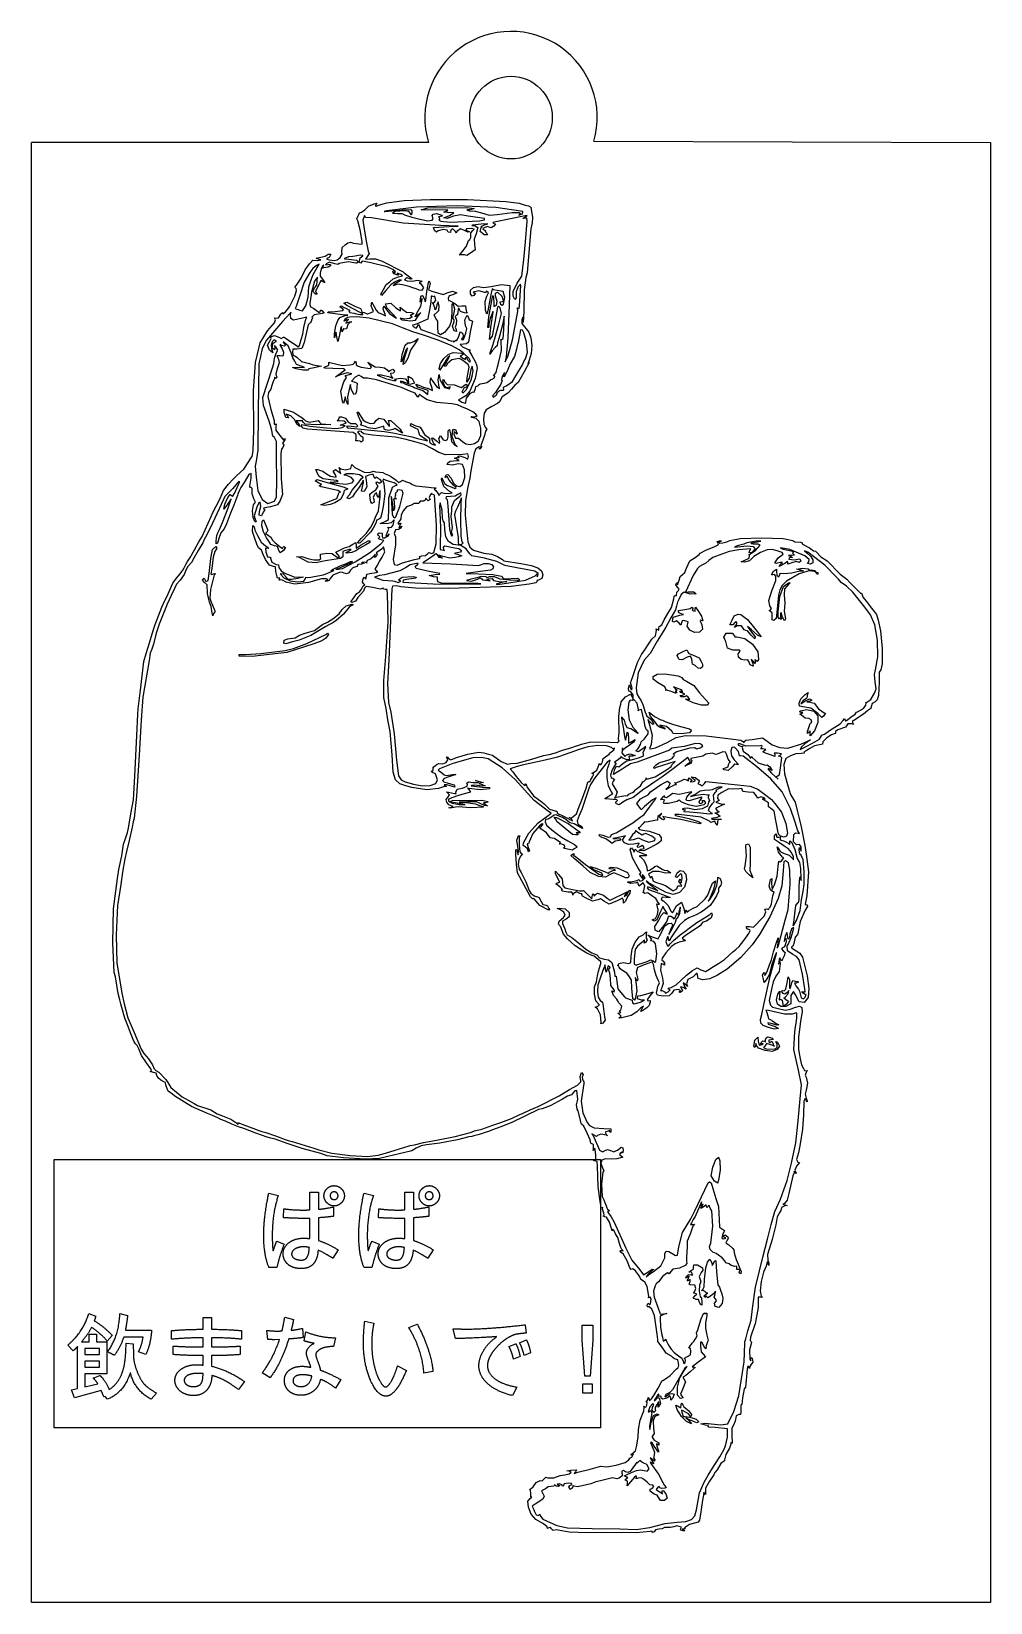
# Model space of a CAD drawing. Header units: centimetres. Extents: x 0 to 27.5, y -5.9 to 8.
# Drawn here: x 19 to 27.46, y -5.87 to 7.98 of the extents above; entities outside this region: 1.
import ezdxf

# ---------------------------------------------------------------- set-up
doc = ezdxf.new("R2010")
doc.units = ezdxf.units.CM
doc.header["$MEASUREMENT"] = 0
doc.layers.add('digi3 v3_Sketch1', color=7, linetype='Continuous')

msp = doc.modelspace()

# ---------------------------------------------------------------- linework, layer by layer
at = {"layer": 'digi3 v3_Sketch1'}
for p, q in [((19, -5.87), (19, 7)), ((22.5, 7), (19, 7)), ((23.959, 7.012), (27.456, 7)), ((27.456, 7), (27.456, -5.87)), ((21.885, 6.365), (21.891, 6.379)), ((21.891, 6.379), (21.911, 6.386)), ((21.911, 6.386), (21.939, 6.407)), ((21.939, 6.407), (21.971, 6.437)), ((21.971, 6.437), (22.021, 6.458)), ((22.021, 6.458), (22.044, 6.466)), ((22.038, 6.452), (22.031, 6.44)), ((22.031, 6.44), (22.041, 6.437)), ((22.044, 6.466), (22.038, 6.452)), ((22.041, 6.437), (22.06, 6.448)), ((22.06, 6.448), (22.133, 6.468)), ((22.133, 6.398), (22.109, 6.392)), ((22.109, 6.392), (22.115, 6.391)), ((22.115, 6.391), (22.267, 6.406)), ((22.133, 6.468), (22.287, 6.487)), ((22.394, 6.43), (22.133, 6.398)), ((22.207, 6.39), (22.183, 6.377)), ((22.183, 6.377), (22.231, 6.374)), ((22.289, 6.396), (22.207, 6.39)), ((22.231, 6.374), (22.268, 6.375)), ((22.267, 6.406), (22.344, 6.408)), ((22.268, 6.375), (22.29, 6.363)), ((22.287, 6.487), (22.516, 6.496)), ((22.328, 6.392), (22.289, 6.396)), ((22.342, 6.374), (22.328, 6.392)), ((22.349, 6.358), (22.342, 6.374)), ((22.344, 6.408), (22.355, 6.397)), ((22.354, 6.376), (22.349, 6.358)), ((22.355, 6.397), (22.354, 6.376)), ((22.747, 6.44), (22.394, 6.43)), ((22.436, 6.406), (22.494, 6.423)), ((22.494, 6.402), (22.436, 6.406)), ((22.494, 6.423), (22.837, 6.428)), ((22.668, 6.406), (22.494, 6.402)), ((22.516, 6.496), (22.845, 6.496)), ((22.541, 6.368), (22.571, 6.373)), ((22.571, 6.373), (22.618, 6.359)), ((22.635, 6.387), (22.658, 6.398)), ((22.669, 6.383), (22.635, 6.387)), ((22.658, 6.398), (22.672, 6.4)), ((22.672, 6.4), (22.668, 6.406)), ((22.723, 6.38), (22.669, 6.383)), ((22.687, 6.357), (22.723, 6.38)), ((23.093, 6.426), (22.747, 6.44)), ((22.837, 6.428), (22.903, 6.418)), ((22.867, 6.407), (22.838, 6.405)), ((22.838, 6.405), (22.859, 6.397)), ((22.845, 6.496), (23.181, 6.481)), ((22.859, 6.397), (22.911, 6.394)), ((22.903, 6.418), (22.867, 6.407)), ((22.911, 6.394), (22.967, 6.379)), ((22.967, 6.379), (23.034, 6.358)), ((23.332, 6.391), (23.093, 6.426)), ((23.105, 6.366), (23.237, 6.382)), ((23.181, 6.481), (23.3, 6.465)), ((23.237, 6.382), (23.299, 6.382)), ((23.312, 6.373), (23.298, 6.358)), ((23.298, 6.358), (23.329, 6.372)), ((23.299, 6.382), (23.312, 6.373)), ((23.3, 6.465), (23.353, 6.446)), ((23.329, 6.372), (23.332, 6.391)), ((23.353, 6.446), (23.381, 6.44)), ((23.381, 6.44), (23.403, 6.429)), ((23.403, 6.429), (23.418, 6.339)), ((21.869, 6.328), (21.878, 6.348)), ((21.877, 6.308), (21.869, 6.328)), ((21.897, 6.231), (21.877, 6.308)), ((21.878, 6.348), (21.885, 6.365)), ((21.937, 6.356), (21.921, 6.316)), ((21.921, 6.316), (21.932, 6.235)), ((21.932, 6.235), (21.954, 6.116)), ((21.943, 6.347), (21.937, 6.356)), ((21.944, 6.34), (21.943, 6.347)), ((21.998, 6.336), (21.944, 6.34)), ((22.277, 6.288), (21.998, 6.336)), ((22.605, 6.268), (22.277, 6.288)), ((22.29, 6.363), (22.354, 6.341)), ((22.354, 6.341), (22.412, 6.327)), ((22.412, 6.327), (22.495, 6.31)), ((22.495, 6.31), (22.534, 6.314)), ((22.533, 6.355), (22.541, 6.368)), ((22.541, 6.328), (22.533, 6.355)), ((22.534, 6.314), (22.541, 6.328)), ((22.546, 6.249), (22.683, 6.26)), ((22.552, 6.224), (22.546, 6.249)), ((22.629, 6.234), (22.585, 6.222)), ((22.605, 6.348), (22.589, 6.345)), ((22.589, 6.345), (22.594, 6.339)), ((22.597, 6.323), (22.592, 6.314)), ((22.592, 6.314), (22.608, 6.307)), ((22.594, 6.339), (22.597, 6.323)), ((22.622, 6.35), (22.605, 6.348)), ((22.762, 6.262), (22.605, 6.268)), ((22.608, 6.307), (22.691, 6.298)), ((22.618, 6.359), (22.622, 6.35)), ((22.665, 6.228), (22.629, 6.234)), ((22.635, 6.336), (22.687, 6.357)), ((22.664, 6.329), (22.635, 6.336)), ((22.72, 6.349), (22.664, 6.329)), ((22.683, 6.26), (22.749, 6.261)), ((22.691, 6.298), (22.949, 6.31)), ((22.714, 6.238), (22.696, 6.231)), ((22.738, 6.216), (22.714, 6.238)), ((22.782, 6.362), (22.72, 6.349)), ((22.749, 6.261), (22.762, 6.262)), ((22.784, 6.238), (22.75, 6.216)), ((22.85, 6.351), (22.782, 6.362)), ((22.818, 6.223), (22.784, 6.238)), ((22.836, 6.24), (22.83, 6.23)), ((22.882, 6.243), (22.836, 6.24)), ((22.994, 6.329), (22.85, 6.351)), ((22.902, 6.236), (22.882, 6.243)), ((22.889, 6.272), (22.884, 6.269)), ((22.884, 6.269), (22.906, 6.268)), ((22.964, 6.281), (22.889, 6.272)), ((22.891, 6.224), (22.902, 6.236)), ((22.906, 6.268), (22.936, 6.251)), ((22.936, 6.251), (22.92, 6.194)), ((22.949, 6.31), (22.995, 6.319)), ((22.949, 6.31), (22.949, 6.31)), ((22.957, 6.214), (22.965, 6.249)), ((23.023, 6.284), (22.964, 6.281)), ((22.964, 6.259), (22.994, 6.273)), ((22.973, 6.256), (22.964, 6.259)), ((22.965, 6.249), (22.973, 6.256)), ((23.019, 6.258), (22.98, 6.243)), ((22.98, 6.243), (22.981, 6.232)), ((22.995, 6.319), (22.994, 6.329)), ((22.994, 6.273), (23.023, 6.284)), ((23.053, 6.248), (23.019, 6.258)), ((23.034, 6.358), (23.105, 6.366)), ((23.076, 6.261), (23.053, 6.248)), ((23.108, 6.302), (23.068, 6.295)), ((23.068, 6.295), (23.073, 6.289)), ((23.073, 6.289), (23.092, 6.281)), ((23.092, 6.281), (23.076, 6.261)), ((23.352, 6.352), (23.108, 6.302)), ((23.333, 6.33), (23.352, 6.343)), ((23.351, 6.333), (23.333, 6.33)), ((23.366, 6.332), (23.351, 6.333)), ((23.352, 6.343), (23.371, 6.356)), ((23.371, 6.356), (23.352, 6.352)), ((23.357, 6.124), (23.371, 6.307)), ((23.371, 6.307), (23.366, 6.332)), ((23.402, 6.238), (23.386, 6.031)), ((23.413, 6.292), (23.402, 6.238)), ((23.418, 6.339), (23.413, 6.292)), ((21.739, 6.074), (21.765, 6.099)), ((21.765, 6.099), (21.789, 6.114)), ((21.789, 6.114), (21.813, 6.122)), ((21.813, 6.122), (21.839, 6.113)), ((21.839, 6.113), (21.887, 6.105)), ((21.887, 6.105), (21.916, 6.103)), ((21.915, 6.126), (21.897, 6.231)), ((21.916, 6.103), (21.915, 6.126)), ((21.954, 6.116), (21.969, 6.043)), ((22.571, 6.209), (22.552, 6.224)), ((22.585, 6.222), (22.571, 6.209)), ((22.675, 6.21), (22.665, 6.228)), ((22.695, 6.206), (22.675, 6.21)), ((22.696, 6.231), (22.695, 6.206)), ((22.743, 6.199), (22.738, 6.216)), ((22.75, 6.216), (22.743, 6.199)), ((22.846, 6.209), (22.818, 6.223)), ((22.83, 6.23), (22.844, 6.22)), ((22.835, 6.085), (22.854, 6.135)), ((22.844, 6.22), (22.863, 6.211)), ((22.863, 6.211), (22.846, 6.209)), ((22.854, 6.135), (22.864, 6.144)), ((22.864, 6.144), (22.875, 6.161)), ((22.875, 6.202), (22.891, 6.224)), ((22.875, 6.161), (22.875, 6.202)), ((22.92, 6.194), (22.903, 6.147)), ((22.903, 6.147), (22.906, 6.102)), ((22.906, 6.102), (22.912, 6.055)), ((22.991, 6.185), (22.957, 6.214)), ((22.981, 6.232), (22.996, 6.227)), ((23.022, 6.185), (22.991, 6.185)), ((22.996, 6.227), (23.006, 6.221)), ((23.006, 6.221), (22.999, 6.214)), ((22.999, 6.214), (23.011, 6.203)), ((23.011, 6.203), (23.022, 6.185)), ((23.342, 5.969), (23.357, 6.124)), ((21.45, 5.929), (21.48, 5.962)), ((21.48, 5.962), (21.525, 5.96)), ((21.511, 5.979), (21.55, 5.989)), ((21.538, 5.968), (21.511, 5.979)), ((21.525, 5.96), (21.55, 5.965)), ((21.55, 5.965), (21.538, 5.968)), ((21.55, 5.989), (21.59, 5.997)), ((21.59, 5.997), (21.615, 6.016)), ((21.605, 5.977), (21.604, 5.971)), ((21.604, 5.971), (21.629, 5.964)), ((21.625, 5.986), (21.605, 5.977)), ((21.615, 6.016), (21.64, 6.016)), ((21.64, 6.016), (21.625, 5.986)), ((21.629, 5.964), (21.67, 5.961)), ((21.67, 5.961), (21.696, 5.965)), ((21.696, 5.965), (21.721, 5.986)), ((21.721, 5.986), (21.738, 6.014)), ((21.737, 6.037), (21.739, 6.074)), ((21.738, 6.014), (21.737, 6.037)), ((21.796, 5.991), (21.759, 5.977)), ((21.759, 5.977), (21.76, 5.974)), ((21.76, 5.974), (21.798, 5.972)), ((21.834, 5.995), (21.796, 5.991)), ((21.798, 5.972), (21.867, 5.962)), ((21.855, 5.997), (21.834, 5.995)), ((21.897, 6.006), (21.855, 5.997)), ((21.867, 5.962), (21.877, 5.951)), ((21.889, 5.942), (21.898, 5.983)), ((21.923, 6.005), (21.897, 6.006)), ((21.898, 5.983), (21.922, 6.002)), ((21.922, 6.002), (21.923, 6.005)), ((21.957, 5.988), (21.944, 5.97)), ((21.944, 5.97), (21.983, 5.973)), ((21.977, 6.02), (21.957, 5.988)), ((21.969, 6.043), (21.977, 6.02)), ((21.983, 5.973), (22.034, 5.973)), ((22.034, 5.973), (22.093, 5.955)), ((22.775, 6.007), (22.797, 6.036)), ((22.79, 6.009), (22.775, 6.007)), ((22.819, 6.01), (22.79, 6.009)), ((22.797, 6.036), (22.835, 6.085)), ((22.838, 6.005), (22.819, 6.01)), ((22.871, 6.025), (22.838, 6.005)), ((22.912, 6.055), (22.871, 6.025)), ((23.323, 5.821), (23.342, 5.969)), ((23.386, 6.031), (23.37, 5.85)), ((21.378, 5.804), (21.414, 5.876)), ((21.455, 5.854), (21.405, 5.769)), ((21.414, 5.876), (21.45, 5.929)), ((21.481, 5.889), (21.455, 5.854)), ((21.465, 5.79), (21.485, 5.835)), ((21.512, 5.914), (21.481, 5.889)), ((21.485, 5.835), (21.518, 5.899)), ((21.537, 5.926), (21.512, 5.914)), ((21.518, 5.899), (21.537, 5.926)), ((21.546, 5.848), (21.545, 5.821)), ((21.545, 5.821), (21.566, 5.796)), ((21.554, 5.887), (21.546, 5.848)), ((21.569, 5.912), (21.554, 5.887)), ((21.56, 5.89), (21.569, 5.905)), ((21.575, 5.894), (21.56, 5.89)), ((21.579, 5.919), (21.569, 5.912)), ((21.569, 5.905), (21.579, 5.919)), ((21.617, 5.901), (21.575, 5.894)), ((21.603, 5.933), (21.592, 5.922)), ((21.592, 5.922), (21.612, 5.925)), ((21.629, 5.944), (21.603, 5.933)), ((21.612, 5.925), (21.634, 5.927)), ((21.64, 5.916), (21.617, 5.901)), ((21.674, 5.93), (21.629, 5.944)), ((21.634, 5.927), (21.64, 5.916)), ((21.7, 5.923), (21.674, 5.93)), ((21.714, 5.933), (21.7, 5.923)), ((21.791, 5.948), (21.714, 5.933)), ((21.859, 5.937), (21.791, 5.948)), ((21.871, 5.937), (21.859, 5.937)), ((21.877, 5.951), (21.871, 5.937)), ((21.903, 5.936), (21.889, 5.942)), ((21.912, 5.952), (21.903, 5.936)), ((21.918, 5.955), (21.912, 5.952)), ((21.992, 5.938), (21.918, 5.955)), ((22.137, 5.905), (21.992, 5.938)), ((22.093, 5.955), (22.277, 5.859)), ((22.185, 5.88), (22.137, 5.905)), ((22.211, 5.861), (22.185, 5.88)), ((22.191, 5.844), (22.187, 5.865)), ((22.187, 5.865), (22.193, 5.861)), ((22.226, 5.83), (22.191, 5.844)), ((22.193, 5.861), (22.196, 5.85)), ((22.196, 5.85), (22.211, 5.861)), ((22.223, 5.849), (22.227, 5.84)), ((22.257, 5.836), (22.223, 5.849)), ((22.237, 5.832), (22.226, 5.83)), ((22.227, 5.84), (22.237, 5.832)), ((22.235, 5.815), (22.272, 5.823)), ((22.272, 5.823), (22.257, 5.836)), ((22.277, 5.859), (22.287, 5.85)), ((22.287, 5.85), (22.356, 5.797)), ((23.282, 5.76), (23.323, 5.821)), ((23.37, 5.85), (23.36, 5.809)), ((21.321, 5.724), (21.337, 5.742)), ((21.335, 5.714), (21.321, 5.724)), ((21.322, 5.644), (21.337, 5.694)), ((21.337, 5.694), (21.335, 5.714)), ((21.337, 5.742), (21.378, 5.804)), ((21.405, 5.769), (21.367, 5.651)), ((21.44, 5.637), (21.447, 5.728)), ((21.447, 5.728), (21.465, 5.79)), ((21.47, 5.681), (21.454, 5.58)), ((21.495, 5.778), (21.47, 5.681)), ((21.482, 5.688), (21.499, 5.723)), ((21.505, 5.662), (21.482, 5.688)), ((21.521, 5.814), (21.495, 5.778)), ((21.499, 5.723), (21.515, 5.742)), ((21.512, 5.708), (21.503, 5.691)), ((21.503, 5.691), (21.511, 5.675)), ((21.54, 5.758), (21.512, 5.708)), ((21.515, 5.742), (21.519, 5.778)), ((21.519, 5.778), (21.521, 5.814)), ((21.552, 5.783), (21.54, 5.758)), ((21.565, 5.773), (21.552, 5.783)), ((21.586, 5.764), (21.565, 5.773)), ((21.566, 5.796), (21.586, 5.764)), ((22.079, 5.662), (22.103, 5.703)), ((22.123, 5.695), (22.087, 5.651)), ((22.103, 5.703), (22.127, 5.748)), ((22.167, 5.745), (22.123, 5.695)), ((22.127, 5.748), (22.16, 5.771)), ((22.16, 5.771), (22.19, 5.797)), ((22.202, 5.77), (22.167, 5.745)), ((22.19, 5.797), (22.235, 5.815)), ((22.191, 5.736), (22.202, 5.755)), ((22.223, 5.752), (22.191, 5.736)), ((22.246, 5.789), (22.202, 5.77)), ((22.202, 5.755), (22.252, 5.783)), ((22.27, 5.745), (22.223, 5.752)), ((22.262, 5.787), (22.246, 5.789)), ((22.252, 5.783), (22.262, 5.787)), ((22.331, 5.73), (22.27, 5.745)), ((22.301, 5.802), (22.29, 5.789)), ((22.29, 5.789), (22.311, 5.779)), ((22.31, 5.807), (22.301, 5.802)), ((22.342, 5.794), (22.31, 5.807)), ((22.311, 5.779), (22.356, 5.778)), ((22.361, 5.72), (22.331, 5.73)), ((22.356, 5.797), (22.342, 5.794)), ((22.356, 5.778), (22.404, 5.786)), ((22.391, 5.71), (22.361, 5.72)), ((22.418, 5.699), (22.391, 5.71)), ((22.404, 5.786), (22.446, 5.778)), ((22.44, 5.694), (22.418, 5.699)), ((22.429, 5.77), (22.419, 5.766)), ((22.419, 5.766), (22.434, 5.754)), ((22.446, 5.778), (22.429, 5.77)), ((22.434, 5.754), (22.456, 5.719)), ((22.456, 5.719), (22.44, 5.694)), ((22.477, 5.61), (22.487, 5.686)), ((22.487, 5.686), (22.498, 5.747)), ((22.498, 5.747), (22.501, 5.77)), ((22.501, 5.77), (22.505, 5.78)), ((22.505, 5.723), (22.501, 5.701)), ((22.501, 5.701), (22.529, 5.69)), ((22.505, 5.78), (22.515, 5.757)), ((22.515, 5.757), (22.505, 5.723)), ((22.529, 5.69), (22.579, 5.676)), ((22.666, 5.676), (22.713, 5.689)), ((22.713, 5.689), (22.751, 5.674)), ((22.872, 5.698), (22.897, 5.721)), ((22.872, 5.666), (22.872, 5.698)), ((22.943, 5.691), (22.894, 5.68)), ((22.894, 5.68), (22.904, 5.676)), ((22.897, 5.721), (22.938, 5.73)), ((22.938, 5.73), (22.986, 5.721)), ((22.997, 5.678), (22.943, 5.691)), ((22.986, 5.721), (23.052, 5.731)), ((23.003, 5.678), (22.997, 5.678)), ((23.013, 5.69), (23.003, 5.678)), ((23.028, 5.674), (23.013, 5.69)), ((23.052, 5.731), (23.145, 5.748)), ((23.063, 5.71), (23.053, 5.671)), ((23.073, 5.701), (23.063, 5.71)), ((23.106, 5.694), (23.073, 5.701)), ((23.092, 5.672), (23.108, 5.68)), ((23.159, 5.685), (23.106, 5.694)), ((23.108, 5.68), (23.148, 5.644)), ((23.145, 5.748), (23.218, 5.738)), ((23.173, 5.632), (23.159, 5.685)), ((23.218, 5.738), (23.212, 5.569)), ((23.246, 5.685), (23.282, 5.76)), ((23.247, 5.646), (23.246, 5.685)), ((23.287, 5.725), (23.273, 5.684)), ((23.273, 5.684), (23.273, 5.631)), ((23.313, 5.75), (23.287, 5.725)), ((23.302, 5.561), (23.315, 5.738)), ((23.315, 5.738), (23.313, 5.75)), ((23.345, 5.702), (23.34, 5.509)), ((23.36, 5.809), (23.345, 5.702)), ((21.24, 5.506), (21.267, 5.54)), ((21.267, 5.54), (21.278, 5.556)), ((21.278, 5.556), (21.322, 5.644)), ((21.335, 5.554), (21.326, 5.535)), ((21.367, 5.651), (21.335, 5.554)), ((21.389, 5.515), (21.419, 5.56)), ((21.419, 5.56), (21.44, 5.637)), ((21.419, 5.56), (21.419, 5.56)), ((21.454, 5.58), (21.457, 5.555)), ((21.457, 5.555), (21.489, 5.535)), ((21.519, 5.662), (21.505, 5.662)), ((21.511, 5.675), (21.519, 5.662)), ((21.72, 5.552), (21.73, 5.561)), ((21.734, 5.538), (21.72, 5.552)), ((21.73, 5.561), (21.756, 5.546)), ((21.755, 5.583), (21.78, 5.591)), ((21.782, 5.562), (21.755, 5.583)), ((21.756, 5.546), (21.779, 5.536)), ((21.78, 5.591), (21.799, 5.582)), ((21.898, 5.501), (21.782, 5.562)), ((21.799, 5.582), (21.856, 5.553)), ((21.856, 5.553), (21.9, 5.535)), ((21.996, 5.561), (22, 5.591)), ((22.009, 5.526), (21.996, 5.561)), ((22, 5.591), (22.008, 5.58)), ((22.008, 5.58), (22.023, 5.555)), ((22.023, 5.555), (22.038, 5.521)), ((22.087, 5.651), (22.079, 5.662)), ((22.101, 5.532), (22.107, 5.557)), ((22.107, 5.557), (22.133, 5.521)), ((22.122, 5.579), (22.167, 5.583)), ((22.133, 5.541), (22.122, 5.579)), ((22.185, 5.487), (22.133, 5.541)), ((22.167, 5.583), (22.214, 5.541)), ((22.214, 5.541), (22.253, 5.516)), ((22.254, 5.531), (22.252, 5.548)), ((22.252, 5.548), (22.273, 5.528)), ((22.399, 5.494), (22.433, 5.557)), ((22.427, 5.596), (22.432, 5.638)), ((22.43, 5.589), (22.427, 5.596)), ((22.436, 5.606), (22.43, 5.589)), ((22.432, 5.638), (22.441, 5.65)), ((22.433, 5.557), (22.445, 5.615)), ((22.442, 5.624), (22.436, 5.606)), ((22.441, 5.65), (22.452, 5.647)), ((22.445, 5.615), (22.442, 5.624)), ((22.452, 5.647), (22.467, 5.609)), ((22.467, 5.609), (22.47, 5.594)), ((22.47, 5.594), (22.477, 5.61)), ((22.52, 5.592), (22.507, 5.508)), ((22.523, 5.645), (22.52, 5.592)), ((22.533, 5.644), (22.523, 5.645)), ((22.546, 5.639), (22.533, 5.644)), ((22.537, 5.588), (22.548, 5.586)), ((22.543, 5.58), (22.537, 5.588)), ((22.556, 5.542), (22.543, 5.58)), ((22.556, 5.646), (22.546, 5.639)), ((22.548, 5.586), (22.566, 5.608)), ((22.566, 5.608), (22.556, 5.646)), ((22.558, 5.525), (22.556, 5.542)), ((22.575, 5.568), (22.566, 5.531)), ((22.585, 5.596), (22.575, 5.568)), ((22.579, 5.676), (22.63, 5.661)), ((22.595, 5.556), (22.585, 5.596)), ((22.592, 5.518), (22.595, 5.556)), ((22.63, 5.661), (22.666, 5.676)), ((22.682, 5.647), (22.675, 5.625)), ((22.675, 5.625), (22.678, 5.606)), ((22.678, 5.606), (22.691, 5.605)), ((22.715, 5.657), (22.682, 5.647)), ((22.691, 5.605), (22.734, 5.581)), ((22.707, 5.572), (22.705, 5.501)), ((22.717, 5.583), (22.707, 5.572)), ((22.751, 5.674), (22.715, 5.657)), ((22.732, 5.532), (22.717, 5.583)), ((22.734, 5.581), (22.763, 5.558)), ((22.765, 5.541), (22.758, 5.507)), ((22.763, 5.558), (22.793, 5.561)), ((22.775, 5.527), (22.765, 5.541)), ((22.793, 5.561), (22.828, 5.561)), ((22.828, 5.561), (22.83, 5.534)), ((22.885, 5.646), (22.872, 5.666)), ((22.899, 5.651), (22.885, 5.646)), ((22.914, 5.672), (22.899, 5.651)), ((22.904, 5.676), (22.914, 5.672)), ((22.999, 5.599), (23.015, 5.645)), ((23.003, 5.523), (22.999, 5.599)), ((23.015, 5.645), (23.028, 5.674)), ((23.045, 5.627), (23.023, 5.515)), ((23.032, 5.463), (23.06, 5.606)), ((23.053, 5.671), (23.045, 5.627)), ((23.06, 5.606), (23.067, 5.651)), ((23.067, 5.651), (23.075, 5.637)), ((23.075, 5.637), (23.077, 5.58)), ((23.077, 5.58), (23.077, 5.553)), ((23.077, 5.553), (23.099, 5.566)), ((23.109, 5.548), (23.086, 5.417)), ((23.09, 5.647), (23.092, 5.672)), ((23.105, 5.598), (23.09, 5.647)), ((23.099, 5.566), (23.105, 5.598)), ((23.118, 5.557), (23.109, 5.548)), ((23.132, 5.542), (23.118, 5.557)), ((23.149, 5.594), (23.129, 5.593)), ((23.129, 5.593), (23.134, 5.574)), ((23.144, 5.492), (23.132, 5.542)), ((23.134, 5.574), (23.149, 5.566)), ((23.148, 5.644), (23.162, 5.602)), ((23.162, 5.602), (23.149, 5.594)), ((23.149, 5.566), (23.161, 5.574)), ((23.161, 5.574), (23.173, 5.632)), ((23.212, 5.569), (23.199, 5.277)), ((23.263, 5.617), (23.247, 5.646)), ((23.273, 5.631), (23.263, 5.617)), ((23.287, 5.51), (23.285, 5.543)), ((23.285, 5.543), (23.292, 5.541)), ((23.292, 5.541), (23.3, 5.537)), ((23.3, 5.537), (23.302, 5.561)), ((21.213, 5.422), (21.071, 5.256)), ((21.081, 5.341), (21.142, 5.41)), ((21.152, 5.437), (21.142, 5.455)), ((21.142, 5.455), (21.152, 5.452)), ((21.142, 5.41), (21.152, 5.437)), ((21.152, 5.452), (21.178, 5.454)), ((21.178, 5.454), (21.199, 5.486)), ((21.199, 5.486), (21.212, 5.5)), ((21.212, 5.5), (21.217, 5.49)), ((21.28, 5.496), (21.213, 5.422)), ((21.217, 5.49), (21.24, 5.506)), ((21.287, 5.505), (21.28, 5.496)), ((21.285, 5.479), (21.287, 5.505)), ((21.288, 5.448), (21.285, 5.479)), ((21.311, 5.434), (21.288, 5.448)), ((21.415, 5.457), (21.311, 5.434)), ((21.326, 5.535), (21.34, 5.531)), ((21.34, 5.531), (21.366, 5.521)), ((21.366, 5.521), (21.389, 5.515)), ((21.402, 5.369), (21.418, 5.441)), ((21.428, 5.46), (21.415, 5.457)), ((21.418, 5.441), (21.428, 5.46)), ((21.459, 5.414), (21.44, 5.392)), ((21.465, 5.423), (21.459, 5.414)), ((21.471, 5.443), (21.465, 5.423)), ((21.492, 5.48), (21.471, 5.461)), ((21.471, 5.461), (21.48, 5.452)), ((21.48, 5.452), (21.471, 5.443)), ((21.489, 5.535), (21.524, 5.51)), ((21.565, 5.493), (21.492, 5.48)), ((21.524, 5.51), (21.535, 5.501)), ((21.535, 5.501), (21.545, 5.511)), ((21.545, 5.511), (21.55, 5.526)), ((21.55, 5.526), (21.56, 5.518)), ((21.56, 5.518), (21.577, 5.498)), ((21.581, 5.495), (21.565, 5.493)), ((21.577, 5.498), (21.581, 5.495)), ((21.612, 5.497), (21.616, 5.507)), ((21.743, 5.48), (21.612, 5.497)), ((21.616, 5.507), (21.679, 5.511)), ((21.679, 5.511), (21.745, 5.519)), ((21.685, 5.384), (21.701, 5.43)), ((21.701, 5.43), (21.719, 5.457)), ((21.719, 5.457), (21.767, 5.474)), ((21.75, 5.528), (21.734, 5.538)), ((21.789, 5.477), (21.743, 5.48)), ((21.745, 5.519), (21.75, 5.528)), ((21.763, 5.439), (21.754, 5.427)), ((21.754, 5.427), (21.759, 5.429)), ((21.759, 5.429), (21.788, 5.442)), ((21.787, 5.457), (21.763, 5.439)), ((21.767, 5.474), (21.789, 5.477)), ((21.783, 5.428), (21.772, 5.406)), ((21.772, 5.406), (21.779, 5.41)), ((21.779, 5.536), (21.799, 5.526)), ((21.779, 5.41), (21.806, 5.42)), ((21.795, 5.439), (21.783, 5.428)), ((21.808, 5.46), (21.787, 5.457)), ((21.788, 5.442), (21.795, 5.439)), ((21.811, 5.415), (21.789, 5.395)), ((21.806, 5.514), (21.798, 5.511)), ((21.798, 5.511), (21.808, 5.5)), ((21.799, 5.526), (21.806, 5.514)), ((21.806, 5.42), (21.825, 5.418)), ((21.808, 5.5), (21.846, 5.496)), ((21.87, 5.464), (21.808, 5.46)), ((21.825, 5.418), (21.811, 5.415)), ((21.846, 5.496), (21.854, 5.491)), ((21.854, 5.491), (21.895, 5.483)), ((21.978, 5.452), (21.87, 5.464)), ((21.895, 5.483), (21.923, 5.485)), ((21.923, 5.489), (21.898, 5.501)), ((21.9, 5.535), (21.91, 5.518)), ((21.91, 5.518), (21.914, 5.505)), ((21.914, 5.505), (21.933, 5.501)), ((21.923, 5.485), (21.923, 5.489)), ((21.933, 5.501), (21.959, 5.489)), ((21.959, 5.489), (21.965, 5.489)), ((21.965, 5.489), (21.994, 5.501)), ((22.182, 5.401), (21.978, 5.452)), ((21.994, 5.501), (22.017, 5.51)), ((22.017, 5.51), (22.009, 5.526)), ((22.038, 5.521), (22.056, 5.501)), ((22.056, 5.501), (22.093, 5.487)), ((22.093, 5.487), (22.121, 5.472)), ((22.118, 5.486), (22.101, 5.532)), ((22.121, 5.472), (22.118, 5.486)), ((22.133, 5.521), (22.158, 5.491)), ((22.158, 5.491), (22.187, 5.472)), ((22.272, 5.366), (22.182, 5.401)), ((22.219, 5.452), (22.185, 5.487)), ((22.187, 5.472), (22.219, 5.452)), ((22.25, 5.451), (22.267, 5.438)), ((22.288, 5.441), (22.25, 5.451)), ((22.253, 5.516), (22.254, 5.531)), ((22.267, 5.438), (22.341, 5.427)), ((22.273, 5.528), (22.306, 5.503)), ((22.337, 5.448), (22.288, 5.441)), ((22.306, 5.503), (22.348, 5.501)), ((22.358, 5.464), (22.337, 5.448)), ((22.355, 5.481), (22.339, 5.479)), ((22.339, 5.479), (22.349, 5.473)), ((22.341, 5.427), (22.385, 5.435)), ((22.348, 5.501), (22.371, 5.492)), ((22.349, 5.473), (22.358, 5.464)), ((22.371, 5.492), (22.355, 5.481)), ((22.402, 5.402), (22.375, 5.392)), ((22.383, 5.463), (22.399, 5.494)), ((22.416, 5.484), (22.383, 5.463)), ((22.385, 5.435), (22.413, 5.475)), ((22.481, 5.436), (22.402, 5.402)), ((22.413, 5.475), (22.432, 5.497)), ((22.432, 5.497), (22.416, 5.484)), ((22.496, 5.442), (22.481, 5.436)), ((22.498, 5.465), (22.496, 5.442)), ((22.507, 5.508), (22.498, 5.465)), ((22.551, 5.481), (22.576, 5.504)), ((22.566, 5.449), (22.551, 5.481)), ((22.566, 5.531), (22.558, 5.525)), ((22.584, 5.424), (22.566, 5.449)), ((22.576, 5.504), (22.592, 5.518)), ((22.582, 5.372), (22.584, 5.424)), ((22.701, 5.421), (22.687, 5.381)), ((22.705, 5.501), (22.701, 5.421)), ((22.713, 5.382), (22.727, 5.423)), ((22.715, 5.456), (22.725, 5.487)), ((22.727, 5.432), (22.715, 5.456)), ((22.725, 5.487), (22.732, 5.532)), ((22.727, 5.423), (22.727, 5.432)), ((22.748, 5.479), (22.735, 5.465)), ((22.735, 5.465), (22.747, 5.434)), ((22.747, 5.434), (22.745, 5.396)), ((22.757, 5.482), (22.748, 5.479)), ((22.758, 5.507), (22.757, 5.482)), ((22.782, 5.509), (22.775, 5.527)), ((22.819, 5.497), (22.782, 5.509)), ((22.84, 5.494), (22.819, 5.497)), ((22.822, 5.437), (22.842, 5.478)), ((22.828, 5.383), (22.822, 5.437)), ((22.83, 5.534), (22.836, 5.504)), ((22.836, 5.504), (22.84, 5.494)), ((22.842, 5.478), (22.854, 5.457)), ((22.854, 5.457), (22.859, 5.437)), ((22.859, 5.437), (22.877, 5.432)), ((22.888, 5.424), (22.869, 5.332)), ((22.877, 5.432), (22.888, 5.424)), ((23.014, 5.487), (23.003, 5.523)), ((23.023, 5.515), (23.014, 5.487)), ((23.023, 5.369), (23.032, 5.463)), ((23.043, 5.447), (23.033, 5.398)), ((23.062, 5.491), (23.043, 5.447)), ((23.049, 5.368), (23.07, 5.503)), ((23.086, 5.417), (23.061, 5.293)), ((23.069, 5.511), (23.062, 5.491)), ((23.07, 5.503), (23.069, 5.511)), ((23.122, 5.398), (23.126, 5.422)), ((23.126, 5.422), (23.144, 5.492)), ((23.169, 5.469), (23.153, 5.393)), ((23.163, 5.305), (23.169, 5.412)), ((23.169, 5.412), (23.169, 5.469)), ((23.241, 5.26), (23.287, 5.51)), ((23.331, 5.459), (23.323, 5.437)), ((23.323, 5.437), (23.323, 5.403)), ((23.323, 5.403), (23.384, 5.329)), ((23.329, 5.439), (23.331, 5.459)), ((23.334, 5.412), (23.329, 5.439)), ((23.34, 5.509), (23.334, 5.412)), ((21.017, 5.233), (21.081, 5.341)), ((21.106, 5.255), (21.115, 5.272)), ((21.108, 5.287), (21.144, 5.298)), ((21.115, 5.272), (21.108, 5.287)), ((21.144, 5.298), (21.18, 5.283)), ((21.18, 5.283), (21.203, 5.273)), ((21.203, 5.273), (21.222, 5.285)), ((21.222, 5.285), (21.228, 5.285)), ((21.228, 5.285), (21.246, 5.272)), ((21.246, 5.272), (21.286, 5.243)), ((21.378, 5.262), (21.392, 5.309)), ((21.392, 5.309), (21.402, 5.369)), ((21.44, 5.392), (21.404, 5.238)), ((21.671, 5.31), (21.678, 5.352)), ((21.673, 5.277), (21.671, 5.31)), ((21.679, 5.302), (21.673, 5.277)), ((21.678, 5.352), (21.685, 5.384)), ((21.686, 5.328), (21.679, 5.302)), ((21.689, 5.302), (21.686, 5.328)), ((21.7, 5.246), (21.689, 5.302)), ((21.712, 5.289), (21.7, 5.246)), ((21.728, 5.369), (21.712, 5.289)), ((21.736, 5.379), (21.728, 5.369)), ((21.733, 5.36), (21.736, 5.379)), ((21.738, 5.332), (21.733, 5.36)), ((21.749, 5.35), (21.738, 5.332)), ((21.751, 5.361), (21.749, 5.35)), ((21.758, 5.353), (21.751, 5.361)), ((21.777, 5.358), (21.758, 5.353)), ((21.789, 5.395), (21.777, 5.358)), ((22.361, 5.332), (22.272, 5.366)), ((22.375, 5.392), (22.36, 5.389)), ((22.36, 5.389), (22.366, 5.377)), ((22.456, 5.302), (22.361, 5.332)), ((22.366, 5.377), (22.391, 5.363)), ((22.377, 5.248), (22.41, 5.272)), ((22.391, 5.363), (22.403, 5.378)), ((22.41, 5.272), (22.393, 5.244)), ((22.403, 5.378), (22.413, 5.399)), ((22.413, 5.399), (22.422, 5.378)), ((22.422, 5.378), (22.434, 5.352)), ((22.434, 5.352), (22.517, 5.322)), ((22.585, 5.257), (22.456, 5.302)), ((22.517, 5.322), (22.621, 5.281)), ((22.585, 5.319), (22.582, 5.372)), ((22.605, 5.303), (22.585, 5.319)), ((22.641, 5.324), (22.605, 5.303)), ((22.621, 5.281), (22.641, 5.276)), ((22.687, 5.381), (22.641, 5.324)), ((22.641, 5.276), (22.655, 5.271)), ((22.655, 5.271), (22.664, 5.267)), ((22.664, 5.267), (22.679, 5.257)), ((22.726, 5.341), (22.713, 5.382)), ((22.748, 5.333), (22.726, 5.341)), ((22.745, 5.396), (22.736, 5.372)), ((22.736, 5.372), (22.743, 5.351)), ((22.743, 5.351), (22.748, 5.333)), ((22.754, 5.259), (22.769, 5.292)), ((22.769, 5.292), (22.778, 5.318)), ((22.778, 5.318), (22.78, 5.332)), ((22.78, 5.332), (22.8, 5.318)), ((22.793, 5.272), (22.79, 5.262)), ((22.79, 5.262), (22.809, 5.264)), ((22.808, 5.29), (22.793, 5.272)), ((22.8, 5.318), (22.808, 5.29)), ((22.809, 5.264), (22.831, 5.32)), ((22.838, 5.361), (22.828, 5.383)), ((22.831, 5.32), (22.838, 5.361)), ((22.869, 5.332), (22.853, 5.241)), ((23.031, 5.37), (23.023, 5.369)), ((23.033, 5.398), (23.031, 5.37)), ((23.039, 5.264), (23.049, 5.368)), ((23.061, 5.293), (23.039, 5.264)), ((23.069, 5.213), (23.086, 5.272)), ((23.086, 5.272), (23.122, 5.398)), ((23.123, 5.282), (23.108, 5.233)), ((23.153, 5.393), (23.123, 5.282)), ((23.145, 5.262), (23.159, 5.271)), ((23.159, 5.271), (23.163, 5.305)), ((23.199, 5.277), (23.184, 5.11)), ((23.313, 5.348), (23.29, 5.236)), ((23.328, 5.345), (23.313, 5.348)), ((23.342, 5.322), (23.328, 5.345)), ((23.364, 5.241), (23.342, 5.322)), ((23.384, 5.329), (23.404, 5.277)), ((23.404, 5.277), (23.412, 5.21)), ((20.976, 5.061), (21.017, 5.233)), ((21.035, 5.185), (21.019, 5.114)), ((21.071, 5.256), (21.035, 5.185)), ((21.08, 5.214), (21.106, 5.255)), ((21.098, 5.168), (21.08, 5.214)), ((21.127, 5.146), (21.098, 5.168)), ((21.123, 5.243), (21.113, 5.214)), ((21.113, 5.214), (21.117, 5.183)), ((21.117, 5.183), (21.127, 5.146)), ((21.14, 5.26), (21.123, 5.243)), ((21.123, 5.19), (21.131, 5.23)), ((21.143, 5.173), (21.123, 5.19)), ((21.131, 5.23), (21.157, 5.245)), ((21.157, 5.251), (21.14, 5.26)), ((21.143, 5.211), (21.146, 5.195)), ((21.156, 5.2), (21.143, 5.211)), ((21.146, 5.195), (21.143, 5.173)), ((21.144, 5.099), (21.157, 5.143)), ((21.171, 5.17), (21.156, 5.2)), ((21.157, 5.245), (21.157, 5.251)), ((21.157, 5.143), (21.171, 5.17)), ((21.194, 5.223), (21.192, 5.211)), ((21.192, 5.211), (21.211, 5.18)), ((21.205, 5.211), (21.194, 5.223)), ((21.232, 5.204), (21.205, 5.211)), ((21.211, 5.18), (21.222, 5.153)), ((21.218, 5.126), (21.216, 5.117)), ((21.263, 5.206), (21.218, 5.243)), ((21.218, 5.243), (21.227, 5.228)), ((21.222, 5.153), (21.218, 5.126)), ((21.227, 5.228), (21.24, 5.214)), ((21.24, 5.214), (21.232, 5.204)), ((21.291, 5.146), (21.263, 5.206)), ((21.286, 5.243), (21.333, 5.213)), ((21.306, 5.103), (21.291, 5.146)), ((21.305, 5.178), (21.303, 5.148)), ((21.303, 5.148), (21.308, 5.121)), ((21.339, 5.177), (21.305, 5.178)), ((21.333, 5.213), (21.351, 5.2)), ((21.385, 5.183), (21.339, 5.177)), ((21.351, 5.2), (21.355, 5.195)), ((21.355, 5.195), (21.364, 5.209)), ((21.364, 5.209), (21.378, 5.262)), ((21.404, 5.238), (21.385, 5.183)), ((22.262, 5.083), (22.268, 5.132)), ((22.268, 5.132), (22.294, 5.213)), ((22.301, 5.169), (22.281, 5.11)), ((22.294, 5.213), (22.318, 5.235)), ((22.296, 5.118), (22.311, 5.173)), ((22.314, 5.19), (22.301, 5.169)), ((22.311, 5.173), (22.314, 5.19)), ((22.342, 5.169), (22.317, 5.098)), ((22.318, 5.235), (22.341, 5.233)), ((22.341, 5.233), (22.377, 5.248)), ((22.393, 5.244), (22.342, 5.169)), ((22.705, 5.207), (22.585, 5.257)), ((22.636, 5.096), (22.675, 5.131)), ((22.675, 5.131), (22.719, 5.148)), ((22.679, 5.257), (22.706, 5.248)), ((22.77, 5.172), (22.705, 5.207)), ((22.706, 5.248), (22.721, 5.25)), ((22.719, 5.148), (22.791, 5.143)), ((22.721, 5.25), (22.72, 5.241)), ((22.72, 5.241), (22.728, 5.246)), ((22.728, 5.246), (22.741, 5.257)), ((22.741, 5.257), (22.748, 5.251)), ((22.748, 5.251), (22.754, 5.259)), ((22.805, 5.147), (22.77, 5.172)), ((22.796, 5.124), (22.78, 5.117)), ((22.808, 5.223), (22.781, 5.22)), ((22.781, 5.22), (22.8, 5.198)), ((22.791, 5.143), (22.808, 5.133)), ((22.808, 5.133), (22.796, 5.124)), ((22.8, 5.198), (22.845, 5.178)), ((22.858, 5.097), (22.805, 5.147)), ((22.836, 5.226), (22.808, 5.223)), ((22.853, 5.241), (22.836, 5.226)), ((22.845, 5.178), (22.871, 5.171)), ((22.866, 5.167), (22.856, 5.165)), ((22.856, 5.165), (22.884, 5.121)), ((22.871, 5.171), (22.866, 5.167)), ((23.063, 5.163), (23.042, 5.133)), ((23.042, 5.133), (23.047, 5.155)), ((23.047, 5.155), (23.069, 5.213)), ((23.088, 5.193), (23.063, 5.163)), ((23.107, 5.208), (23.088, 5.193)), ((23.108, 5.233), (23.107, 5.208)), ((23.122, 5.067), (23.145, 5.166)), ((23.134, 5.26), (23.145, 5.262)), ((23.142, 5.253), (23.134, 5.26)), ((23.145, 5.166), (23.142, 5.253)), ((23.202, 5.121), (23.241, 5.26)), ((23.276, 5.179), (23.26, 5.114)), ((23.282, 5.208), (23.276, 5.179)), ((23.29, 5.236), (23.282, 5.208)), ((23.357, 5.093), (23.372, 5.15)), ((23.372, 5.15), (23.364, 5.241)), ((23.407, 5.141), (23.388, 5.082)), ((23.412, 5.21), (23.407, 5.141)), ((20.958, 4.81), (20.976, 5.061)), ((21.006, 5.05), (20.998, 4.631)), ((21.019, 5.114), (21.006, 5.05)), ((21.082, 4.879), (21.124, 5.014)), ((21.124, 5.014), (21.136, 5.052)), ((21.136, 5.052), (21.144, 5.099)), ((21.169, 5.014), (21.156, 4.96)), ((21.193, 5.119), (21.164, 5.118)), ((21.164, 5.118), (21.177, 5.089)), ((21.183, 5.059), (21.169, 5.014)), ((21.177, 5.089), (21.183, 5.059)), ((21.216, 5.117), (21.193, 5.119)), ((21.301, 5.015), (21.363, 5.02)), ((21.335, 5.004), (21.301, 5.015)), ((21.321, 5.073), (21.306, 5.103)), ((21.308, 5.121), (21.322, 5.118)), ((21.336, 5.044), (21.321, 5.073)), ((21.322, 5.118), (21.343, 5.104)), ((21.396, 4.994), (21.335, 5.004)), ((21.386, 5.024), (21.336, 5.044)), ((21.343, 5.104), (21.382, 5.068)), ((21.363, 5.02), (21.407, 5.017)), ((21.382, 5.068), (21.451, 5.052)), ((21.407, 5.017), (21.386, 5.024)), ((21.439, 4.993), (21.396, 4.994)), ((21.445, 5.005), (21.439, 4.993)), ((21.494, 5.013), (21.445, 5.005)), ((21.451, 5.052), (21.484, 5.041)), ((21.484, 5.041), (21.519, 5.035)), ((21.557, 5.029), (21.494, 5.013)), ((21.519, 5.035), (21.557, 5.029)), ((21.58, 5.02), (21.604, 5.029)), ((21.583, 5.012), (21.58, 5.02)), ((21.657, 5.007), (21.583, 5.012)), ((21.604, 5.029), (21.621, 5.038)), ((21.622, 5.051), (21.621, 5.062)), ((21.621, 5.062), (21.632, 5.061)), ((21.621, 5.038), (21.622, 5.051)), ((21.632, 5.061), (21.742, 5.034)), ((21.751, 5.004), (21.657, 5.007)), ((21.682, 4.934), (21.754, 4.988)), ((21.742, 5.034), (21.81, 5.041)), ((21.766, 4.997), (21.751, 5.004)), ((21.754, 4.988), (21.766, 4.997)), ((21.81, 5.041), (21.835, 5.047)), ((21.835, 5.047), (21.849, 5.057)), ((21.849, 5.057), (21.858, 5.073)), ((21.858, 5.073), (21.862, 5.055)), ((21.862, 5.055), (21.864, 5.039)), ((21.864, 5.039), (21.88, 5.029)), ((21.88, 5.029), (21.908, 5.019)), ((21.908, 5.019), (21.986, 5.008)), ((21.982, 5.042), (21.967, 5.063)), ((21.967, 5.063), (22.002, 5.04)), ((21.998, 5.02), (21.982, 5.042)), ((21.986, 5.008), (21.998, 5.02)), ((22.002, 5.04), (22.031, 5.022)), ((22.031, 5.022), (22.073, 5.018)), ((22.073, 5.018), (22.114, 5.014)), ((22.114, 5.014), (22.135, 4.996)), ((22.135, 4.996), (22.149, 4.981)), ((22.149, 4.981), (22.164, 4.989)), ((22.164, 4.989), (22.187, 5.003)), ((22.187, 5.003), (22.2, 4.983)), ((22.259, 5.066), (22.262, 5.083)), ((22.266, 5.069), (22.259, 5.066)), ((22.281, 5.11), (22.266, 5.069)), ((22.278, 5.044), (22.281, 5.063)), ((22.295, 5.057), (22.278, 5.044)), ((22.281, 5.063), (22.296, 5.118)), ((22.281, 5.063), (22.281, 5.063)), ((22.317, 5.098), (22.295, 5.057)), ((22.595, 5.008), (22.607, 5.052)), ((22.6, 4.994), (22.595, 5.008)), ((22.623, 5.03), (22.6, 4.994)), ((22.607, 5.052), (22.636, 5.096)), ((22.667, 5.103), (22.623, 5.03)), ((22.639, 5.027), (22.677, 5.097)), ((22.655, 5.029), (22.639, 5.027)), ((22.665, 5.048), (22.655, 5.029)), ((22.707, 5.083), (22.665, 5.048)), ((22.69, 5.121), (22.667, 5.103)), ((22.677, 5.097), (22.69, 5.121)), ((22.77, 5.097), (22.707, 5.083)), ((22.795, 5.084), (22.77, 5.097)), ((22.78, 5.117), (22.804, 5.1)), ((22.828, 5.061), (22.795, 5.084)), ((22.804, 5.1), (22.828, 5.088)), ((22.828, 5.099), (22.833, 5.109)), ((22.828, 5.088), (22.828, 5.099)), ((22.85, 5.044), (22.828, 5.061)), ((22.833, 5.109), (22.844, 5.083)), ((22.842, 4.926), (22.859, 5.019)), ((22.844, 5.083), (22.865, 5.063)), ((22.859, 5.019), (22.85, 5.044)), ((22.871, 5.073), (22.858, 5.097)), ((22.874, 4.995), (22.86, 4.923)), ((22.865, 5.063), (22.871, 5.073)), ((22.885, 5.028), (22.874, 4.995)), ((22.884, 5.121), (22.914, 5.062)), ((22.893, 4.988), (22.885, 5.028)), ((22.885, 4.939), (22.893, 4.988)), ((22.929, 5.01), (22.912, 4.919)), ((22.914, 5.062), (22.924, 5.039)), ((22.924, 5.039), (22.929, 5.01)), ((23.098, 4.972), (23.109, 5.023)), ((23.109, 5.023), (23.122, 5.067)), ((23.175, 5.067), (23.202, 5.121)), ((23.184, 5.11), (23.175, 5.067)), ((23.199, 4.999), (23.177, 4.948)), ((23.221, 5.05), (23.199, 4.999)), ((23.26, 5.114), (23.221, 5.05)), ((23.27, 4.944), (23.33, 5.041)), ((23.33, 5.041), (23.342, 5.068)), ((23.342, 5.068), (23.357, 5.093)), ((23.388, 5.061), (23.343, 4.979)), ((23.388, 5.082), (23.377, 5.045)), ((23.377, 5.045), (23.382, 5.053)), ((23.382, 5.053), (23.388, 5.061)), ((21.041, 4.753), (21.082, 4.879)), ((21.119, 4.859), (21.112, 4.824)), ((21.131, 4.892), (21.119, 4.859)), ((21.142, 4.917), (21.131, 4.892)), ((21.144, 4.931), (21.142, 4.917)), ((21.15, 4.926), (21.144, 4.931)), ((21.158, 4.92), (21.15, 4.926)), ((21.156, 4.96), (21.159, 4.947)), ((21.164, 4.933), (21.158, 4.92)), ((21.159, 4.947), (21.164, 4.933)), ((21.725, 4.952), (21.682, 4.934)), ((21.784, 4.968), (21.725, 4.952)), ((21.729, 4.809), (21.754, 4.89)), ((21.754, 4.89), (21.778, 4.929)), ((21.767, 4.947), (21.793, 4.953)), ((21.778, 4.929), (21.767, 4.947)), ((21.825, 4.96), (21.784, 4.968)), ((21.806, 4.849), (21.786, 4.757)), ((21.793, 4.953), (21.825, 4.96)), ((21.813, 4.867), (21.806, 4.849)), ((21.818, 4.829), (21.813, 4.867)), ((21.854, 4.93), (21.821, 4.897)), ((21.821, 4.897), (21.846, 4.889)), ((21.846, 4.889), (21.871, 4.877)), ((21.887, 4.95), (21.854, 4.93)), ((21.871, 4.877), (21.866, 4.809)), ((21.906, 4.937), (21.887, 4.95)), ((21.928, 4.922), (21.906, 4.937)), ((21.963, 4.921), (21.928, 4.922)), ((22.043, 4.908), (21.963, 4.921)), ((22.186, 4.865), (22.043, 4.908)), ((22.085, 4.948), (22.047, 4.949)), ((22.047, 4.949), (22.063, 4.942)), ((22.063, 4.942), (22.122, 4.919)), ((22.159, 4.93), (22.085, 4.948)), ((22.122, 4.919), (22.192, 4.902)), ((22.185, 4.92), (22.159, 4.93)), ((22.193, 4.967), (22.165, 4.963)), ((22.165, 4.963), (22.172, 4.939)), ((22.172, 4.939), (22.185, 4.92)), ((22.263, 4.839), (22.186, 4.865)), ((22.192, 4.902), (22.215, 4.901)), ((22.2, 4.983), (22.193, 4.967)), ((22.2, 4.915), (22.252, 4.921)), ((22.215, 4.901), (22.2, 4.915)), ((22.268, 4.894), (22.251, 4.892)), ((22.251, 4.892), (22.256, 4.885)), ((22.252, 4.921), (22.299, 4.916)), ((22.256, 4.885), (22.278, 4.88)), ((22.3, 4.88), (22.268, 4.894)), ((22.278, 4.88), (22.297, 4.869)), ((22.297, 4.869), (22.338, 4.854)), ((22.299, 4.916), (22.313, 4.896)), ((22.335, 4.867), (22.3, 4.88)), ((22.313, 4.896), (22.32, 4.881)), ((22.32, 4.881), (22.327, 4.885)), ((22.321, 4.94), (22.356, 4.919)), ((22.324, 4.915), (22.321, 4.94)), ((22.327, 4.885), (22.324, 4.915)), ((22.376, 4.879), (22.335, 4.867)), ((22.338, 4.854), (22.366, 4.846)), ((22.356, 4.919), (22.376, 4.879)), ((22.407, 4.842), (22.389, 4.87)), ((22.389, 4.87), (22.414, 4.861)), ((22.414, 4.861), (22.457, 4.844)), ((22.514, 4.885), (22.521, 4.926)), ((22.532, 4.833), (22.514, 4.885)), ((22.521, 4.926), (22.534, 4.902)), ((22.534, 4.902), (22.572, 4.849)), ((22.572, 4.849), (22.599, 4.83)), ((22.586, 4.907), (22.594, 4.954)), ((22.596, 4.842), (22.586, 4.907)), ((22.594, 4.954), (22.598, 4.929)), ((22.598, 4.929), (22.604, 4.904)), ((22.604, 4.904), (22.615, 4.884)), ((22.615, 4.884), (22.642, 4.839)), ((22.628, 4.895), (22.633, 4.913)), ((22.644, 4.85), (22.628, 4.895)), ((22.633, 4.913), (22.643, 4.892)), ((22.643, 4.892), (22.666, 4.867)), ((22.66, 4.837), (22.644, 4.85)), ((22.666, 4.867), (22.73, 4.864)), ((22.73, 4.864), (22.764, 4.849)), ((22.764, 4.849), (22.791, 4.84)), ((22.791, 4.84), (22.808, 4.855)), ((22.808, 4.855), (22.832, 4.87)), ((22.832, 4.87), (22.844, 4.852)), ((22.835, 4.823), (22.878, 4.908)), ((22.838, 4.887), (22.842, 4.926)), ((22.86, 4.923), (22.838, 4.887)), ((22.844, 4.852), (22.838, 4.847)), ((22.912, 4.919), (22.864, 4.807)), ((22.878, 4.908), (22.885, 4.939)), ((22.914, 4.83), (22.919, 4.849)), ((22.919, 4.849), (22.935, 4.854)), ((22.935, 4.854), (22.948, 4.866)), ((22.948, 4.866), (22.957, 4.871)), ((22.957, 4.871), (22.974, 4.874)), ((22.974, 4.874), (22.994, 4.877)), ((22.994, 4.877), (23.014, 4.883)), ((23.014, 4.883), (23.029, 4.894)), ((23.029, 4.894), (23.05, 4.91)), ((23.05, 4.91), (23.063, 4.915)), ((23.063, 4.915), (23.082, 4.925)), ((23.073, 4.943), (23.082, 4.954)), ((23.084, 4.939), (23.073, 4.943)), ((23.082, 4.954), (23.098, 4.972)), ((23.082, 4.925), (23.084, 4.939)), ((23.138, 4.869), (23.09, 4.795)), ((23.15, 4.902), (23.138, 4.869)), ((23.15, 4.936), (23.144, 4.909)), ((23.144, 4.909), (23.15, 4.902)), ((23.17, 4.972), (23.15, 4.936)), ((23.163, 4.843), (23.192, 4.857)), ((23.165, 4.935), (23.169, 4.954)), ((23.177, 4.948), (23.165, 4.935)), ((23.169, 4.954), (23.17, 4.972)), ((23.192, 4.857), (23.24, 4.892)), ((23.263, 4.86), (23.233, 4.826)), ((23.24, 4.892), (23.27, 4.944)), ((23.276, 4.871), (23.263, 4.86)), ((23.29, 4.885), (23.276, 4.871)), ((23.343, 4.979), (23.29, 4.885)), ((20.96, 4.465), (20.958, 4.81)), ((21.047, 4.681), (21.041, 4.753)), ((21.091, 4.796), (21.084, 4.762)), ((21.084, 4.762), (21.112, 4.645)), ((21.112, 4.824), (21.091, 4.796)), ((21.741, 4.718), (21.729, 4.809)), ((21.752, 4.698), (21.741, 4.718)), ((21.759, 4.73), (21.752, 4.698)), ((21.766, 4.759), (21.759, 4.73)), ((21.774, 4.727), (21.766, 4.759)), ((21.79, 4.69), (21.774, 4.727)), ((21.786, 4.757), (21.789, 4.718)), ((21.789, 4.718), (21.79, 4.69)), ((21.842, 4.777), (21.818, 4.829)), ((21.856, 4.782), (21.842, 4.777)), ((21.866, 4.809), (21.856, 4.782)), ((22.337, 4.808), (22.263, 4.839)), ((22.383, 4.79), (22.337, 4.808)), ((22.366, 4.846), (22.379, 4.837)), ((22.379, 4.837), (22.45, 4.814)), ((22.396, 4.772), (22.383, 4.79)), ((22.406, 4.755), (22.396, 4.772)), ((22.416, 4.771), (22.406, 4.755)), ((22.461, 4.824), (22.407, 4.842)), ((22.42, 4.781), (22.416, 4.771)), ((22.436, 4.766), (22.42, 4.781)), ((22.466, 4.745), (22.436, 4.766)), ((22.45, 4.814), (22.489, 4.785)), ((22.457, 4.844), (22.501, 4.83)), ((22.497, 4.813), (22.461, 4.824)), ((22.489, 4.731), (22.466, 4.745)), ((22.489, 4.785), (22.487, 4.775)), ((22.487, 4.775), (22.494, 4.784)), ((22.573, 4.707), (22.489, 4.731)), ((22.494, 4.784), (22.497, 4.813)), ((22.501, 4.83), (22.536, 4.814)), ((22.536, 4.814), (22.532, 4.833)), ((22.599, 4.83), (22.596, 4.842)), ((22.642, 4.839), (22.686, 4.827)), ((22.673, 4.841), (22.66, 4.837)), ((22.692, 4.846), (22.673, 4.841)), ((22.686, 4.827), (22.692, 4.846)), ((22.793, 4.746), (22.765, 4.732)), ((22.765, 4.732), (22.795, 4.712)), ((22.829, 4.767), (22.793, 4.746)), ((22.813, 4.833), (22.795, 4.798)), ((22.795, 4.798), (22.807, 4.793)), ((22.795, 4.712), (22.828, 4.701)), ((22.807, 4.793), (22.835, 4.823)), ((22.838, 4.847), (22.813, 4.833)), ((22.828, 4.701), (22.83, 4.711)), ((22.864, 4.807), (22.829, 4.767)), ((22.83, 4.711), (22.835, 4.745)), ((22.835, 4.745), (22.87, 4.789)), ((22.87, 4.789), (22.894, 4.803)), ((22.894, 4.803), (22.904, 4.799)), ((22.904, 4.799), (22.914, 4.83)), ((23.09, 4.795), (23.065, 4.766)), ((23.065, 4.766), (23.072, 4.755)), ((23.072, 4.755), (23.096, 4.772)), ((23.096, 4.772), (23.113, 4.799)), ((23.096, 4.772), (23.096, 4.772)), ((23.125, 4.714), (23.108, 4.699)), ((23.113, 4.799), (23.122, 4.809)), ((23.122, 4.809), (23.138, 4.816)), ((23.15, 4.758), (23.125, 4.714)), ((23.138, 4.816), (23.162, 4.818)), ((23.199, 4.79), (23.15, 4.758)), ((23.162, 4.818), (23.166, 4.821)), ((23.166, 4.821), (23.163, 4.843)), ((23.207, 4.797), (23.199, 4.79)), ((23.233, 4.826), (23.207, 4.797)), ((20.998, 4.631), (20.995, 4.288)), ((21.097, 4.542), (21.047, 4.681)), ((21.112, 4.645), (21.141, 4.548)), ((21.228, 4.62), (21.229, 4.649)), ((21.243, 4.577), (21.228, 4.62)), ((21.229, 4.649), (21.31, 4.622)), ((21.265, 4.573), (21.243, 4.577)), ((21.287, 4.591), (21.246, 4.605)), ((21.246, 4.605), (21.256, 4.592)), ((21.256, 4.592), (21.265, 4.573)), ((21.321, 4.556), (21.287, 4.591)), ((21.31, 4.622), (21.347, 4.598)), ((21.347, 4.598), (21.385, 4.575)), ((21.385, 4.575), (21.401, 4.562)), ((21.709, 4.56), (21.715, 4.578)), ((21.715, 4.578), (21.717, 4.583)), ((21.717, 4.583), (21.735, 4.582)), ((21.735, 4.582), (21.768, 4.571)), ((21.768, 4.571), (21.789, 4.539)), ((21.871, 4.622), (21.88, 4.624)), ((21.883, 4.586), (21.871, 4.622)), ((21.88, 4.624), (21.9, 4.59)), ((21.899, 4.552), (21.883, 4.586)), ((21.9, 4.59), (21.924, 4.551)), ((22.706, 4.695), (22.573, 4.707)), ((22.755, 4.686), (22.706, 4.695)), ((22.794, 4.67), (22.755, 4.686)), ((22.845, 4.65), (22.794, 4.67)), ((22.89, 4.625), (22.845, 4.65)), ((22.878, 4.584), (22.897, 4.583)), ((22.884, 4.576), (22.878, 4.584)), ((22.92, 4.566), (22.884, 4.576)), ((22.918, 4.605), (22.89, 4.625)), ((22.897, 4.583), (22.93, 4.587)), ((22.924, 4.595), (22.918, 4.605)), ((22.93, 4.587), (22.924, 4.595)), ((22.992, 4.615), (22.985, 4.565)), ((23.01, 4.643), (22.992, 4.615)), ((23.059, 4.672), (23.01, 4.643)), ((23.108, 4.699), (23.059, 4.672)), ((20.956, 4.281), (20.96, 4.465)), ((21.107, 4.506), (21.097, 4.542)), ((21.119, 4.462), (21.107, 4.506)), ((21.129, 4.412), (21.119, 4.462)), ((21.141, 4.548), (21.141, 4.516)), ((21.141, 4.516), (21.152, 4.516)), ((21.152, 4.516), (21.159, 4.519)), ((21.156, 4.495), (21.155, 4.463)), ((21.155, 4.463), (21.17, 4.444)), ((21.159, 4.519), (21.156, 4.495)), ((21.17, 4.444), (21.201, 4.403)), ((21.341, 4.516), (21.321, 4.556)), ((21.348, 4.547), (21.335, 4.547)), ((21.335, 4.547), (21.359, 4.513)), ((21.341, 4.516), (21.341, 4.516)), ((21.367, 4.496), (21.341, 4.516)), ((21.378, 4.547), (21.348, 4.547)), ((21.359, 4.513), (21.367, 4.496)), ((21.388, 4.55), (21.378, 4.547)), ((21.382, 4.5), (21.383, 4.513)), ((21.395, 4.483), (21.382, 4.5)), ((21.383, 4.513), (21.397, 4.511)), ((21.396, 4.536), (21.388, 4.55)), ((21.434, 4.472), (21.395, 4.483)), ((21.412, 4.518), (21.396, 4.536)), ((21.397, 4.511), (21.455, 4.5)), ((21.401, 4.562), (21.416, 4.545)), ((21.464, 4.515), (21.412, 4.518)), ((21.416, 4.545), (21.451, 4.536)), ((21.639, 4.459), (21.434, 4.472)), ((21.451, 4.536), (21.517, 4.547)), ((21.455, 4.5), (21.6, 4.485)), ((21.583, 4.51), (21.464, 4.515)), ((21.517, 4.547), (21.529, 4.55)), ((21.529, 4.55), (21.54, 4.536)), ((21.54, 4.536), (21.558, 4.518)), ((21.558, 4.518), (21.596, 4.518)), ((21.64, 4.513), (21.583, 4.51)), ((21.596, 4.518), (21.64, 4.513)), ((21.6, 4.485), (21.692, 4.478)), ((21.835, 4.444), (21.639, 4.459)), ((21.692, 4.478), (21.739, 4.489)), ((21.699, 4.544), (21.709, 4.56)), ((21.714, 4.545), (21.699, 4.544)), ((21.756, 4.542), (21.714, 4.545)), ((21.722, 4.509), (21.749, 4.518)), ((21.744, 4.506), (21.722, 4.509)), ((21.739, 4.489), (21.766, 4.502)), ((21.766, 4.502), (21.744, 4.506)), ((21.749, 4.518), (21.776, 4.528)), ((21.776, 4.528), (21.756, 4.542)), ((21.796, 4.5), (21.779, 4.495)), ((21.779, 4.495), (21.786, 4.486)), ((21.786, 4.486), (21.879, 4.476)), ((21.789, 4.539), (21.816, 4.524)), ((21.866, 4.49), (21.796, 4.5)), ((21.816, 4.524), (21.858, 4.522)), ((21.862, 4.425), (21.835, 4.444)), ((21.858, 4.522), (21.877, 4.503)), ((21.877, 4.503), (21.866, 4.49)), ((21.893, 4.455), (21.876, 4.449)), ((21.876, 4.449), (21.888, 4.43)), ((21.879, 4.476), (22.023, 4.461)), ((21.913, 4.453), (21.893, 4.455)), ((21.91, 4.536), (21.899, 4.552)), ((21.902, 4.509), (21.909, 4.521)), ((21.917, 4.506), (21.902, 4.509)), ((21.909, 4.521), (21.91, 4.536)), ((21.91, 4.447), (21.913, 4.453)), ((21.93, 4.433), (21.91, 4.447)), ((21.944, 4.496), (21.917, 4.506)), ((21.924, 4.551), (21.949, 4.537)), ((22.008, 4.419), (21.93, 4.433)), ((21.958, 4.491), (21.944, 4.496)), ((21.949, 4.537), (21.986, 4.523)), ((21.973, 4.486), (21.958, 4.491)), ((22.028, 4.476), (21.973, 4.486)), ((21.986, 4.523), (22.023, 4.525)), ((22.023, 4.525), (22.042, 4.551)), ((22.023, 4.461), (22.112, 4.451)), ((22.09, 4.492), (22.028, 4.476)), ((22.042, 4.551), (22.064, 4.57)), ((22.064, 4.57), (22.107, 4.561)), ((22.108, 4.5), (22.09, 4.492)), ((22.107, 4.561), (22.139, 4.518)), ((22.109, 4.473), (22.108, 4.5)), ((22.12, 4.467), (22.109, 4.473)), ((22.112, 4.451), (22.187, 4.441)), ((22.15, 4.461), (22.12, 4.467)), ((22.139, 4.518), (22.158, 4.496)), ((22.149, 4.548), (22.169, 4.549)), ((22.158, 4.515), (22.149, 4.548)), ((22.185, 4.469), (22.15, 4.461)), ((22.158, 4.496), (22.158, 4.515)), ((22.169, 4.549), (22.252, 4.473)), ((22.204, 4.478), (22.185, 4.469)), ((22.187, 4.441), (22.356, 4.406)), ((22.232, 4.46), (22.204, 4.478)), ((22.27, 4.438), (22.232, 4.46)), ((22.232, 4.46), (22.232, 4.46)), ((22.252, 4.473), (22.27, 4.438)), ((22.342, 4.503), (22.344, 4.523)), ((22.382, 4.481), (22.342, 4.503)), ((22.344, 4.523), (22.381, 4.506)), ((22.381, 4.506), (22.426, 4.491)), ((22.41, 4.471), (22.382, 4.481)), ((22.416, 4.446), (22.41, 4.471)), ((22.424, 4.418), (22.416, 4.446)), ((22.426, 4.491), (22.436, 4.475)), ((22.436, 4.475), (22.466, 4.426)), ((22.674, 4.457), (22.685, 4.471)), ((22.674, 4.404), (22.674, 4.457)), ((22.685, 4.471), (22.695, 4.428)), ((22.708, 4.408), (22.715, 4.471)), ((22.715, 4.471), (22.74, 4.471)), ((22.727, 4.452), (22.725, 4.428)), ((22.739, 4.44), (22.727, 4.452)), ((22.751, 4.429), (22.739, 4.44)), ((22.74, 4.471), (22.754, 4.436)), ((22.754, 4.436), (22.751, 4.429)), ((22.948, 4.541), (22.92, 4.566)), ((22.962, 4.483), (22.948, 4.541)), ((22.961, 4.417), (22.962, 4.483)), ((22.985, 4.565), (22.988, 4.514)), ((22.988, 4.514), (23.003, 4.488)), ((23.004, 4.456), (22.994, 4.418)), ((23.003, 4.488), (23.014, 4.47)), ((23.014, 4.47), (23.004, 4.456)), ((21.144, 4.399), (21.129, 4.412)), ((21.162, 4.363), (21.144, 4.399)), ((21.162, 4.227), (21.162, 4.363)), ((21.204, 4.296), (21.198, 4.259)), ((21.201, 4.403), (21.222, 4.376)), ((21.217, 4.312), (21.204, 4.296)), ((21.228, 4.371), (21.212, 4.349)), ((21.212, 4.349), (21.224, 4.333)), ((21.224, 4.333), (21.217, 4.312)), ((21.222, 4.376), (21.225, 4.388)), ((21.225, 4.388), (21.231, 4.391)), ((21.238, 4.382), (21.228, 4.371)), ((21.231, 4.391), (21.238, 4.382)), ((21.86, 4.37), (21.862, 4.393)), ((21.877, 4.371), (21.86, 4.37)), ((21.862, 4.393), (21.862, 4.425)), ((21.898, 4.367), (21.877, 4.371)), ((21.888, 4.43), (21.902, 4.416)), ((21.908, 4.357), (21.898, 4.367)), ((21.902, 4.416), (21.921, 4.401)), ((21.922, 4.371), (21.908, 4.357)), ((21.921, 4.401), (21.922, 4.371)), ((22.21, 4.401), (22.008, 4.419)), ((22.305, 4.383), (22.21, 4.401)), ((22.379, 4.362), (22.305, 4.383)), ((22.356, 4.406), (22.404, 4.391)), ((22.463, 4.338), (22.379, 4.362)), ((22.404, 4.391), (22.469, 4.375)), ((22.457, 4.396), (22.424, 4.418)), ((22.493, 4.37), (22.457, 4.396)), ((22.536, 4.299), (22.463, 4.338)), ((22.466, 4.426), (22.508, 4.394)), ((22.469, 4.375), (22.493, 4.37)), ((22.508, 4.394), (22.51, 4.372)), ((22.51, 4.372), (22.513, 4.351)), ((22.513, 4.351), (22.538, 4.338)), ((22.529, 4.393), (22.538, 4.396)), ((22.534, 4.383), (22.529, 4.393)), ((22.539, 4.363), (22.534, 4.383)), ((22.591, 4.266), (22.536, 4.299)), ((22.538, 4.396), (22.57, 4.371)), ((22.538, 4.338), (22.562, 4.331)), ((22.551, 4.342), (22.539, 4.363)), ((22.562, 4.331), (22.551, 4.342)), ((22.57, 4.371), (22.598, 4.346)), ((22.593, 4.391), (22.605, 4.416)), ((22.599, 4.357), (22.593, 4.391)), ((22.598, 4.346), (22.599, 4.357)), ((22.605, 4.416), (22.618, 4.396)), ((22.618, 4.396), (22.631, 4.378)), ((22.631, 4.378), (22.651, 4.374)), ((22.651, 4.374), (22.668, 4.383)), ((22.668, 4.383), (22.674, 4.404)), ((22.695, 4.428), (22.703, 4.365)), ((22.703, 4.365), (22.733, 4.331)), ((22.736, 4.339), (22.708, 4.408)), ((22.725, 4.428), (22.74, 4.395)), ((22.733, 4.331), (22.753, 4.319)), ((22.753, 4.319), (22.736, 4.339)), ((22.74, 4.395), (22.764, 4.393)), ((22.764, 4.393), (22.799, 4.363)), ((22.799, 4.363), (22.83, 4.343)), ((22.83, 4.343), (22.868, 4.338)), ((22.868, 4.338), (22.907, 4.347)), ((22.918, 4.299), (22.904, 4.262)), ((22.907, 4.347), (22.941, 4.369)), ((22.946, 4.316), (22.918, 4.299)), ((22.941, 4.369), (22.961, 4.417)), ((22.945, 4.298), (22.954, 4.306)), ((22.953, 4.299), (22.945, 4.298)), ((22.962, 4.314), (22.946, 4.316)), ((22.97, 4.32), (22.953, 4.299)), ((22.954, 4.306), (22.962, 4.314)), ((22.972, 4.351), (22.961, 4.33)), ((22.961, 4.33), (22.97, 4.32)), ((22.994, 4.418), (22.972, 4.351)), ((20.873, 4.12), (20.918, 4.189)), ((20.918, 4.189), (20.933, 4.217)), ((20.933, 4.217), (20.947, 4.233)), ((20.947, 4.233), (20.956, 4.281)), ((20.981, 4.191), (20.973, 4.147)), ((20.995, 4.288), (20.981, 4.191)), ((21.163, 4.019), (21.162, 4.227)), ((21.198, 4.259), (21.201, 4.035)), ((21.822, 4.15), (21.825, 4.161)), ((21.825, 4.161), (21.851, 4.134)), ((22.651, 4.247), (22.591, 4.266)), ((22.802, 4.251), (22.651, 4.247)), ((22.665, 4.162), (22.67, 4.177)), ((22.708, 4.155), (22.665, 4.162)), ((22.67, 4.177), (22.692, 4.191)), ((22.692, 4.191), (22.749, 4.197)), ((22.765, 4.167), (22.708, 4.155)), ((22.729, 4.218), (22.751, 4.223)), ((22.75, 4.207), (22.729, 4.218)), ((22.749, 4.197), (22.77, 4.197)), ((22.77, 4.197), (22.75, 4.207)), ((22.751, 4.223), (22.77, 4.22)), ((22.758, 4.235), (22.778, 4.237)), ((22.765, 4.227), (22.758, 4.235)), ((22.77, 4.22), (22.765, 4.227)), ((22.799, 4.161), (22.765, 4.167)), ((22.778, 4.237), (22.821, 4.222)), ((22.819, 4.113), (22.799, 4.161)), ((22.848, 4.255), (22.802, 4.251)), ((22.821, 4.222), (22.846, 4.208)), ((22.846, 4.208), (22.854, 4.233)), ((22.854, 4.233), (22.848, 4.255)), ((22.904, 4.262), (22.873, 4.105)), ((20.737, 3.989), (20.776, 4.029)), ((20.776, 4.029), (20.81, 4.065)), ((20.81, 4.065), (20.873, 4.12)), ((20.883, 4.018), (20.847, 3.958)), ((20.918, 4.074), (20.883, 4.018)), ((20.937, 4.081), (20.918, 4.074)), ((20.926, 3.97), (20.937, 4.04)), ((20.937, 4.04), (20.937, 4.081)), ((20.973, 4.147), (20.982, 4.049)), ((20.982, 4.049), (20.997, 3.933)), ((21.162, 3.875), (21.163, 4.019)), ((21.201, 4.035), (21.214, 3.898)), ((21.5, 4.018), (21.519, 4.03)), ((21.533, 3.998), (21.5, 4.018)), ((21.506, 4.118), (21.526, 4.117)), ((21.52, 4.088), (21.506, 4.118)), ((21.519, 4.03), (21.566, 4.016)), ((21.538, 4.057), (21.52, 4.088)), ((21.526, 4.117), (21.54, 4.112)), ((21.573, 4.034), (21.538, 4.057)), ((21.54, 4.112), (21.57, 4.103)), ((21.57, 4.103), (21.6, 4.078)), ((21.636, 4.025), (21.573, 4.034)), ((21.6, 4.078), (21.637, 4.058)), ((21.689, 4.019), (21.636, 4.025)), ((21.637, 4.058), (21.688, 4.049)), ((21.66, 4.104), (21.68, 4.117)), ((21.68, 4.07), (21.66, 4.104)), ((21.68, 4.117), (21.714, 4.095)), ((21.688, 4.049), (21.68, 4.07)), ((21.703, 4.011), (21.689, 4.019)), ((21.719, 4.114), (21.712, 4.135)), ((21.712, 4.135), (21.728, 4.123)), ((21.714, 4.095), (21.728, 4.08)), ((21.728, 4.08), (21.719, 4.114)), ((21.728, 4.123), (21.766, 4.113)), ((21.777, 4.078), (21.753, 4.071)), ((21.753, 4.071), (21.772, 4.069)), ((21.766, 4.113), (21.815, 4.126)), ((21.772, 4.069), (21.815, 4.051)), ((21.836, 4.08), (21.777, 4.078)), ((21.815, 4.126), (21.822, 4.15)), ((21.815, 4.051), (21.839, 4.02)), ((21.839, 4.02), (21.821, 3.998)), ((21.893, 4.069), (21.836, 4.08)), ((21.851, 4.134), (21.933, 4.095)), ((21.888, 4.009), (21.908, 4.035)), ((21.925, 4.051), (21.893, 4.069)), ((21.908, 4.035), (21.925, 4.051)), ((21.925, 4.024), (21.921, 4.011)), ((21.927, 4.006), (21.925, 4.024)), ((21.933, 4.095), (21.98, 4.092)), ((21.975, 4.068), (21.946, 4.056)), ((21.946, 4.056), (21.951, 4.022)), ((21.951, 4.022), (21.957, 3.964)), ((22.002, 4.074), (21.975, 4.068)), ((21.98, 4.092), (22.017, 4.102)), ((22.014, 4.074), (22.002, 4.074)), ((22.018, 4.059), (22.014, 4.074)), ((22.017, 4.102), (22.033, 4.098)), ((22.028, 4.038), (22.018, 4.059)), ((22.038, 4.05), (22.028, 4.038)), ((22.033, 4.098), (22.068, 4.093)), ((22.049, 4.045), (22.038, 4.05)), ((22.073, 4.028), (22.049, 4.045)), ((22.068, 4.093), (22.098, 4.09)), ((22.088, 4.013), (22.073, 4.028)), ((22.098, 4.09), (22.119, 4.08)), ((22.101, 4.033), (22.098, 4.019)), ((22.098, 4.019), (22.107, 3.993)), ((22.122, 4.022), (22.101, 4.033)), ((22.119, 4.08), (22.148, 4.066)), ((22.156, 4.012), (22.122, 4.022)), ((22.148, 4.066), (22.174, 4.052)), ((22.174, 4.052), (22.215, 4.023)), ((22.215, 4.023), (22.236, 4.003)), ((22.253, 4.012), (22.27, 4.023)), ((22.27, 4.023), (22.297, 4.013)), ((22.616, 4.028), (22.618, 4.044)), ((22.637, 3.968), (22.616, 4.028)), ((22.618, 4.044), (22.623, 4.033)), ((22.623, 4.033), (22.645, 3.991)), ((22.648, 4.053), (22.656, 4.07)), ((22.651, 4.045), (22.648, 4.053)), ((22.666, 4.056), (22.651, 4.045)), ((22.656, 4.07), (22.67, 4.073)), ((22.684, 4.022), (22.666, 4.056)), ((22.67, 4.073), (22.699, 4.041)), ((22.721, 3.978), (22.684, 4.022)), ((22.699, 4.041), (22.721, 3.998)), ((22.799, 3.984), (22.821, 4.047)), ((22.821, 4.047), (22.819, 4.113)), ((22.864, 4.042), (22.856, 4.003)), ((22.873, 4.105), (22.864, 4.042)), ((20.664, 3.863), (20.693, 3.933)), ((20.704, 3.879), (20.672, 3.808)), ((20.693, 3.933), (20.737, 3.989)), ((20.776, 3.95), (20.704, 3.879)), ((20.732, 3.871), (20.752, 3.897)), ((20.752, 3.897), (20.763, 3.888)), ((20.763, 3.888), (20.774, 3.88)), ((20.774, 3.88), (20.793, 3.911)), ((20.816, 4), (20.776, 3.95)), ((20.793, 3.911), (20.824, 3.98)), ((20.816, 3.888), (20.803, 3.851)), ((20.828, 4.012), (20.816, 4)), ((20.821, 3.9), (20.816, 3.888)), ((20.833, 3.935), (20.821, 3.9)), ((20.824, 3.98), (20.836, 4.009)), ((20.836, 4.009), (20.828, 4.012)), ((20.847, 3.958), (20.833, 3.935)), ((20.924, 3.96), (20.926, 3.97)), ((20.93, 3.966), (20.924, 3.96)), ((20.946, 3.95), (20.93, 3.966)), ((20.946, 3.903), (20.946, 3.95)), ((20.961, 3.858), (20.946, 3.903)), ((20.997, 3.933), (21.033, 3.853)), ((21.207, 3.882), (21.193, 3.845)), ((21.214, 3.898), (21.207, 3.882)), ((21.556, 3.987), (21.533, 3.998)), ((21.538, 3.973), (21.546, 3.979)), ((21.555, 3.965), (21.538, 3.973)), ((21.546, 3.979), (21.556, 3.987)), ((21.702, 3.932), (21.555, 3.965)), ((21.566, 4.016), (21.757, 3.961)), ((21.635, 4.005), (21.669, 4.008)), ((21.655, 3.997), (21.635, 4.005)), ((21.776, 3.986), (21.655, 3.997)), ((21.669, 4.008), (21.703, 4.011)), ((21.691, 3.861), (21.706, 3.901)), ((21.724, 3.917), (21.702, 3.932)), ((21.706, 3.901), (21.71, 3.913)), ((21.71, 3.913), (21.724, 3.917)), ((21.752, 3.907), (21.727, 3.855)), ((21.758, 3.931), (21.752, 3.907)), ((21.757, 3.961), (21.788, 3.948)), ((21.772, 3.938), (21.758, 3.931)), ((21.788, 3.948), (21.772, 3.938)), ((21.821, 3.998), (21.776, 3.986)), ((21.78, 3.869), (21.804, 3.894)), ((21.804, 3.894), (21.829, 3.934)), ((21.829, 3.934), (21.859, 3.973)), ((21.849, 3.906), (21.83, 3.875)), ((21.883, 3.953), (21.849, 3.906)), ((21.859, 3.973), (21.888, 4.009)), ((21.921, 4.011), (21.883, 3.953)), ((21.911, 3.925), (21.917, 3.954)), ((21.932, 3.924), (21.911, 3.925)), ((21.917, 3.954), (21.927, 4.006)), ((21.957, 3.964), (21.932, 3.924)), ((21.984, 3.899), (22.005, 3.918)), ((21.986, 3.861), (21.984, 3.899)), ((22.005, 3.918), (22.037, 3.938)), ((22.024, 3.896), (22.012, 3.871)), ((22.041, 3.916), (22.024, 3.896)), ((22.037, 3.938), (22.058, 3.97)), ((22.039, 4), (22.044, 4.01)), ((22.048, 3.978), (22.039, 4)), ((22.048, 3.888), (22.041, 3.916)), ((22.044, 4.01), (22.069, 3.998)), ((22.058, 3.97), (22.048, 3.978)), ((22.059, 3.87), (22.048, 3.888)), ((22.072, 3.933), (22.059, 3.87)), ((22.06, 3.753), (22.073, 3.879)), ((22.069, 3.998), (22.088, 4.013)), ((22.074, 3.93), (22.072, 3.933)), ((22.073, 3.879), (22.074, 3.93)), ((22.116, 3.903), (22.102, 3.791)), ((22.107, 3.993), (22.116, 3.903)), ((22.151, 3.868), (22.162, 3.902)), ((22.198, 3.999), (22.156, 4.012)), ((22.162, 3.902), (22.177, 3.941)), ((22.178, 3.864), (22.171, 3.879)), ((22.171, 3.879), (22.173, 3.824)), ((22.177, 3.941), (22.183, 3.962)), ((22.183, 3.962), (22.204, 3.973)), ((22.223, 3.981), (22.198, 3.999)), ((22.204, 3.973), (22.223, 3.981)), ((22.206, 3.887), (22.205, 3.872)), ((22.211, 3.908), (22.206, 3.901)), ((22.206, 3.901), (22.215, 3.895)), ((22.215, 3.895), (22.206, 3.887)), ((22.224, 3.923), (22.211, 3.908)), ((22.225, 3.935), (22.224, 3.923)), ((22.243, 3.938), (22.225, 3.935)), ((22.236, 4.003), (22.253, 4.012)), ((22.267, 3.932), (22.243, 3.938)), ((22.249, 3.792), (22.276, 3.908)), ((22.276, 3.908), (22.267, 3.932)), ((22.297, 4.013), (22.341, 3.998)), ((22.341, 3.998), (22.356, 3.984)), ((22.356, 3.984), (22.39, 3.972)), ((22.39, 3.972), (22.473, 3.966)), ((22.473, 3.966), (22.551, 3.956)), ((22.517, 3.898), (22.507, 3.87)), ((22.53, 3.909), (22.517, 3.898)), ((22.528, 3.9), (22.53, 3.909)), ((22.537, 3.901), (22.528, 3.9)), ((22.553, 3.89), (22.537, 3.901)), ((22.562, 3.951), (22.55, 3.945)), ((22.55, 3.945), (22.565, 3.932)), ((22.551, 3.956), (22.567, 3.955)), ((22.57, 3.626), (22.553, 3.89)), ((22.567, 3.955), (22.562, 3.951)), ((22.565, 3.932), (22.585, 3.903)), ((22.585, 3.903), (22.595, 3.888)), ((22.595, 3.888), (22.6, 3.901)), ((22.6, 3.901), (22.615, 3.914)), ((22.615, 3.914), (22.635, 3.908)), ((22.635, 3.908), (22.677, 3.907)), ((22.687, 3.924), (22.637, 3.968)), ((22.645, 3.991), (22.668, 3.975)), ((22.694, 3.879), (22.657, 3.876)), ((22.668, 3.975), (22.699, 3.964)), ((22.677, 3.907), (22.709, 3.912)), ((22.709, 3.912), (22.687, 3.924)), ((22.735, 3.883), (22.694, 3.879)), ((22.699, 3.964), (22.733, 3.949)), ((22.721, 3.998), (22.748, 3.973)), ((22.745, 3.958), (22.721, 3.978)), ((22.73, 3.844), (22.776, 3.881)), ((22.733, 3.949), (22.745, 3.958)), ((22.76, 3.898), (22.735, 3.883)), ((22.748, 3.973), (22.776, 3.967)), ((22.786, 3.913), (22.76, 3.898)), ((22.776, 3.967), (22.799, 3.984)), ((22.776, 3.881), (22.788, 3.894)), ((22.788, 3.894), (22.786, 3.913)), ((22.843, 3.951), (22.827, 3.84)), ((22.856, 4.003), (22.843, 3.951)), ((20.672, 3.808), (20.58, 3.605)), ((20.599, 3.738), (20.63, 3.795)), ((20.63, 3.795), (20.664, 3.863)), ((20.684, 3.65), (20.731, 3.772)), ((20.729, 3.812), (20.697, 3.767)), ((20.697, 3.767), (20.706, 3.811)), ((20.706, 3.811), (20.732, 3.871)), ((20.76, 3.858), (20.729, 3.812)), ((20.731, 3.772), (20.76, 3.858)), ((20.783, 3.802), (20.754, 3.732)), ((20.803, 3.851), (20.783, 3.802)), ((20.95, 3.752), (20.957, 3.805)), ((20.954, 3.695), (20.95, 3.752)), ((20.957, 3.805), (20.974, 3.829)), ((20.974, 3.829), (20.961, 3.858)), ((20.986, 3.784), (20.964, 3.709)), ((21.006, 3.825), (20.986, 3.784)), ((21.018, 3.828), (21.006, 3.825)), ((21.008, 3.715), (21.011, 3.747)), ((21.011, 3.747), (21.023, 3.791)), ((21.023, 3.791), (21.018, 3.828)), ((21.042, 3.741), (21.028, 3.71)), ((21.033, 3.853), (21.084, 3.818)), ((21.052, 3.754), (21.042, 3.741)), ((21.058, 3.779), (21.044, 3.773)), ((21.044, 3.773), (21.05, 3.77)), ((21.05, 3.77), (21.062, 3.758)), ((21.062, 3.758), (21.052, 3.754)), ((21.109, 3.788), (21.058, 3.779)), ((21.084, 3.818), (21.143, 3.837)), ((21.169, 3.807), (21.109, 3.788)), ((21.143, 3.837), (21.162, 3.875)), ((21.143, 3.837), (21.143, 3.837)), ((21.193, 3.845), (21.169, 3.807)), ((21.55, 3.807), (21.617, 3.832)), ((21.586, 3.8), (21.55, 3.807)), ((21.635, 3.809), (21.586, 3.8)), ((21.617, 3.832), (21.691, 3.861)), ((21.674, 3.823), (21.635, 3.809)), ((21.727, 3.855), (21.674, 3.823)), ((21.797, 3.859), (21.78, 3.869)), ((21.83, 3.875), (21.797, 3.859)), ((21.991, 3.831), (21.986, 3.861)), ((22.002, 3.819), (21.991, 3.831)), ((22.023, 3.829), (22.002, 3.819)), ((22.012, 3.871), (22.018, 3.854)), ((22.018, 3.854), (22.023, 3.829)), ((22.034, 3.697), (22.06, 3.753)), ((22.102, 3.791), (22.088, 3.732)), ((22.148, 3.678), (22.15, 3.776)), ((22.15, 3.776), (22.151, 3.868)), ((22.173, 3.824), (22.18, 3.723)), ((22.188, 3.784), (22.178, 3.864)), ((22.191, 3.753), (22.188, 3.784)), ((22.2, 3.777), (22.191, 3.753)), ((22.202, 3.855), (22.192, 3.855)), ((22.192, 3.855), (22.199, 3.835)), ((22.199, 3.835), (22.2, 3.777)), ((22.217, 3.858), (22.202, 3.855)), ((22.205, 3.872), (22.217, 3.858)), ((22.214, 3.701), (22.249, 3.792)), ((22.249, 3.792), (22.249, 3.792)), ((22.279, 3.757), (22.26, 3.719)), ((22.306, 3.787), (22.279, 3.757)), ((22.333, 3.796), (22.306, 3.787)), ((22.357, 3.805), (22.333, 3.796)), ((22.373, 3.819), (22.357, 3.805)), ((22.415, 3.819), (22.373, 3.819)), ((22.422, 3.828), (22.415, 3.819)), ((22.426, 3.839), (22.422, 3.828)), ((22.46, 3.839), (22.426, 3.839)), ((22.472, 3.847), (22.46, 3.839)), ((22.476, 3.864), (22.472, 3.847)), ((22.484, 3.857), (22.476, 3.864)), ((22.499, 3.841), (22.484, 3.857)), ((22.516, 3.852), (22.499, 3.841)), ((22.507, 3.87), (22.516, 3.852)), ((22.603, 3.825), (22.597, 3.799)), ((22.597, 3.799), (22.605, 3.61)), ((22.622, 3.758), (22.603, 3.825)), ((22.625, 3.688), (22.622, 3.758)), ((22.657, 3.876), (22.652, 3.864)), ((22.652, 3.864), (22.664, 3.853)), ((22.664, 3.853), (22.671, 3.795)), ((22.671, 3.795), (22.687, 3.59)), ((22.7, 3.702), (22.705, 3.754)), ((22.705, 3.754), (22.706, 3.787)), ((22.706, 3.787), (22.73, 3.844)), ((22.74, 3.749), (22.73, 3.72)), ((22.755, 3.784), (22.74, 3.749)), ((22.791, 3.869), (22.755, 3.784)), ((22.785, 3.674), (22.788, 3.811)), ((22.788, 3.811), (22.791, 3.869)), ((22.827, 3.84), (22.824, 3.714)), ((20.505, 3.527), (20.586, 3.703)), ((20.58, 3.605), (20.535, 3.52)), ((20.586, 3.703), (20.599, 3.738)), ((20.657, 3.589), (20.684, 3.65)), ((20.719, 3.637), (20.698, 3.593)), ((20.754, 3.732), (20.719, 3.637)), ((20.949, 3.571), (20.952, 3.624)), ((20.952, 3.624), (20.963, 3.612)), ((20.969, 3.658), (20.954, 3.695)), ((20.963, 3.612), (20.971, 3.584)), ((20.964, 3.709), (20.972, 3.679)), ((20.979, 3.653), (20.969, 3.658)), ((20.972, 3.679), (20.982, 3.663)), ((20.982, 3.663), (20.979, 3.653)), ((21.028, 3.71), (21.008, 3.715)), ((21.031, 3.622), (21.034, 3.662)), ((21.046, 3.569), (21.031, 3.622)), ((21.034, 3.662), (21.046, 3.674)), ((21.046, 3.674), (21.062, 3.638)), ((21.062, 3.638), (21.085, 3.584)), ((21.953, 3.555), (21.993, 3.608)), ((21.993, 3.608), (22.018, 3.66)), ((22.038, 3.651), (22.013, 3.6)), ((22.018, 3.66), (22.034, 3.697)), ((22.041, 3.671), (22.038, 3.651)), ((22.052, 3.673), (22.041, 3.671)), ((22.076, 3.687), (22.052, 3.673)), ((22.075, 3.64), (22.119, 3.659)), ((22.131, 3.637), (22.075, 3.64)), ((22.088, 3.732), (22.076, 3.687)), ((22.119, 3.659), (22.148, 3.678)), ((22.17, 3.646), (22.131, 3.637)), ((22.145, 3.603), (22.141, 3.608)), ((22.141, 3.608), (22.155, 3.606)), ((22.152, 3.591), (22.145, 3.603)), ((22.155, 3.606), (22.175, 3.608)), ((22.187, 3.663), (22.17, 3.646)), ((22.175, 3.608), (22.188, 3.626)), ((22.18, 3.723), (22.192, 3.697)), ((22.194, 3.675), (22.187, 3.663)), ((22.188, 3.626), (22.197, 3.668)), ((22.192, 3.697), (22.204, 3.692)), ((22.197, 3.668), (22.194, 3.675)), ((22.204, 3.692), (22.214, 3.701)), ((22.234, 3.649), (22.233, 3.635)), ((22.233, 3.635), (22.243, 3.64)), ((22.249, 3.669), (22.234, 3.649)), ((22.258, 3.601), (22.235, 3.588)), ((22.246, 3.617), (22.238, 3.6)), ((22.238, 3.6), (22.252, 3.61)), ((22.243, 3.64), (22.257, 3.645)), ((22.257, 3.645), (22.246, 3.617)), ((22.256, 3.682), (22.249, 3.669)), ((22.252, 3.61), (22.266, 3.619)), ((22.26, 3.719), (22.256, 3.682)), ((22.266, 3.619), (22.258, 3.601)), ((22.569, 3.462), (22.57, 3.626)), ((22.605, 3.61), (22.604, 3.428)), ((22.631, 3.666), (22.625, 3.688)), ((22.642, 3.646), (22.631, 3.666)), ((22.645, 3.587), (22.642, 3.646)), ((22.713, 3.603), (22.7, 3.702)), ((22.706, 3.574), (22.713, 3.603)), ((22.73, 3.72), (22.747, 3.61)), ((22.747, 3.61), (22.761, 3.518)), ((22.789, 3.534), (22.785, 3.674)), ((22.824, 3.714), (22.846, 3.48)), ((20.437, 3.409), (20.477, 3.481)), ((20.51, 3.471), (20.469, 3.403)), ((20.477, 3.481), (20.505, 3.527)), ((20.524, 3.501), (20.51, 3.471)), ((20.535, 3.52), (20.524, 3.501)), ((20.628, 3.49), (20.636, 3.536)), ((20.63, 3.461), (20.628, 3.49)), ((20.64, 3.468), (20.63, 3.461)), ((20.636, 3.536), (20.644, 3.558)), ((20.653, 3.508), (20.64, 3.468)), ((20.644, 3.558), (20.657, 3.589)), ((20.669, 3.559), (20.653, 3.508)), ((20.698, 3.593), (20.669, 3.559)), ((20.97, 3.508), (20.949, 3.571)), ((20.986, 3.459), (20.97, 3.508)), ((20.971, 3.584), (20.993, 3.535)), ((20.993, 3.535), (21.026, 3.477)), ((21.026, 3.477), (21.064, 3.446)), ((21.073, 3.515), (21.046, 3.569)), ((21.075, 3.564), (21.063, 3.552)), ((21.063, 3.552), (21.077, 3.544)), ((21.092, 3.485), (21.073, 3.515)), ((21.085, 3.584), (21.075, 3.564)), ((21.077, 3.544), (21.112, 3.52)), ((21.112, 3.456), (21.092, 3.485)), ((21.112, 3.52), (21.125, 3.494)), ((21.125, 3.494), (21.149, 3.471)), ((21.149, 3.471), (21.189, 3.44)), ((21.834, 3.46), (21.86, 3.474)), ((21.86, 3.474), (21.862, 3.443)), ((21.878, 3.475), (21.908, 3.508)), ((21.881, 3.466), (21.878, 3.475)), ((21.898, 3.47), (21.881, 3.466)), ((21.988, 3.565), (21.898, 3.47)), ((21.906, 3.453), (21.968, 3.489)), ((21.908, 3.508), (21.953, 3.555)), ((21.982, 3.475), (21.949, 3.454)), ((21.968, 3.489), (21.982, 3.488)), ((21.982, 3.488), (21.982, 3.475)), ((22.013, 3.6), (21.988, 3.565)), ((22.05, 3.547), (22.065, 3.558)), ((22.061, 3.535), (22.05, 3.547)), ((22.06, 3.506), (22.066, 3.517)), ((22.086, 3.498), (22.06, 3.506)), ((22.072, 3.524), (22.061, 3.535)), ((22.065, 3.558), (22.091, 3.557)), ((22.066, 3.517), (22.072, 3.524)), ((22.08, 3.462), (22.106, 3.491)), ((22.106, 3.491), (22.086, 3.498)), ((22.091, 3.557), (22.092, 3.527)), ((22.092, 3.527), (22.096, 3.516)), ((22.096, 3.516), (22.113, 3.514)), ((22.113, 3.514), (22.149, 3.535)), ((22.126, 3.534), (22.143, 3.574)), ((22.131, 3.526), (22.126, 3.534)), ((22.143, 3.536), (22.131, 3.526)), ((22.143, 3.574), (22.152, 3.591)), ((22.155, 3.55), (22.143, 3.536)), ((22.149, 3.535), (22.155, 3.55)), ((22.211, 3.585), (22.198, 3.553)), ((22.198, 3.553), (22.209, 3.523)), ((22.209, 3.523), (22.209, 3.453)), ((22.235, 3.588), (22.211, 3.585)), ((22.547, 3.387), (22.569, 3.462)), ((22.653, 3.524), (22.645, 3.587)), ((22.676, 3.482), (22.653, 3.524)), ((22.719, 3.457), (22.676, 3.482)), ((22.687, 3.59), (22.701, 3.538)), ((22.695, 3.571), (22.706, 3.574)), ((22.707, 3.558), (22.695, 3.571)), ((22.701, 3.538), (22.707, 3.531)), ((22.714, 3.541), (22.707, 3.558)), ((22.707, 3.558), (22.707, 3.558)), ((22.707, 3.531), (22.714, 3.541)), ((22.761, 3.518), (22.763, 3.474)), ((22.763, 3.474), (22.765, 3.46)), ((22.797, 3.477), (22.789, 3.534)), ((22.791, 3.457), (22.805, 3.472)), ((22.805, 3.472), (22.797, 3.477)), ((22.805, 3.472), (22.805, 3.472)), ((22.846, 3.48), (22.854, 3.464)), ((22.854, 3.464), (22.866, 3.433)), ((25.046, 3.483), (25.067, 3.49)), ((25.056, 3.463), (25.046, 3.483)), ((25.055, 3.452), (25.056, 3.463)), ((25.07, 3.481), (25.058, 3.474)), ((25.058, 3.474), (25.066, 3.468)), ((25.066, 3.468), (25.096, 3.471)), ((25.067, 3.49), (25.083, 3.488)), ((25.083, 3.488), (25.07, 3.481)), ((25.096, 3.471), (25.131, 3.48)), ((25.131, 3.48), (25.156, 3.491)), ((25.156, 3.491), (25.248, 3.509)), ((25.248, 3.509), (25.438, 3.516)), ((25.306, 3.471), (25.279, 3.46)), ((25.389, 3.485), (25.306, 3.471)), ((25.345, 3.463), (25.351, 3.47)), ((25.364, 3.459), (25.345, 3.463)), ((25.351, 3.47), (25.413, 3.483)), ((25.429, 3.485), (25.389, 3.485)), ((25.413, 3.483), (25.429, 3.485)), ((25.438, 3.516), (25.626, 3.51)), ((25.626, 3.51), (25.712, 3.493)), ((25.712, 3.493), (25.729, 3.48)), ((25.729, 3.48), (25.782, 3.478)), ((25.782, 3.478), (25.793, 3.474)), ((25.793, 3.474), (25.797, 3.459)), ((20.375, 3.306), (20.4, 3.342)), ((20.4, 3.342), (20.437, 3.409)), ((20.435, 3.341), (20.411, 3.299)), ((20.469, 3.403), (20.435, 3.341)), ((20.572, 3.255), (20.581, 3.334)), ((20.581, 3.334), (20.596, 3.412)), ((20.603, 3.344), (20.59, 3.245)), ((20.596, 3.412), (20.626, 3.44)), ((20.618, 3.395), (20.603, 3.344)), ((20.634, 3.425), (20.618, 3.395)), ((20.626, 3.44), (20.634, 3.425)), ((21.001, 3.426), (20.986, 3.459)), ((21.028, 3.406), (21.001, 3.426)), ((21.042, 3.369), (21.028, 3.406)), ((21.065, 3.325), (21.042, 3.369)), ((21.064, 3.446), (21.084, 3.432)), ((21.079, 3.424), (21.064, 3.424)), ((21.064, 3.424), (21.067, 3.393)), ((21.084, 3.295), (21.065, 3.325)), ((21.067, 3.393), (21.08, 3.349)), ((21.091, 3.421), (21.079, 3.424)), ((21.08, 3.349), (21.099, 3.345)), ((21.084, 3.432), (21.091, 3.421)), ((21.099, 3.345), (21.109, 3.346)), ((21.109, 3.346), (21.108, 3.336)), ((21.108, 3.336), (21.12, 3.301)), ((21.142, 3.445), (21.112, 3.456)), ((21.168, 3.439), (21.142, 3.445)), ((21.182, 3.404), (21.168, 3.439)), ((21.192, 3.382), (21.182, 3.404)), ((21.189, 3.44), (21.212, 3.421)), ((21.221, 3.403), (21.192, 3.382)), ((21.212, 3.421), (21.217, 3.431)), ((21.217, 3.431), (21.226, 3.44)), ((21.241, 3.431), (21.221, 3.403)), ((21.226, 3.44), (21.241, 3.431)), ((21.337, 3.349), (21.383, 3.35)), ((21.363, 3.341), (21.337, 3.349)), ((21.395, 3.325), (21.363, 3.341)), ((21.383, 3.35), (21.445, 3.331)), ((21.441, 3.301), (21.395, 3.325)), ((21.445, 3.331), (21.463, 3.327)), ((21.463, 3.327), (21.489, 3.322)), ((21.536, 3.322), (21.551, 3.333)), ((21.549, 3.372), (21.605, 3.381)), ((21.549, 3.347), (21.549, 3.372)), ((21.551, 3.333), (21.549, 3.347)), ((21.605, 3.381), (21.651, 3.377)), ((21.725, 3.333), (21.609, 3.316)), ((21.651, 3.377), (21.67, 3.361)), ((21.67, 3.361), (21.7, 3.341)), ((21.684, 3.389), (21.706, 3.401)), ((21.698, 3.372), (21.684, 3.389)), ((21.718, 3.348), (21.698, 3.372)), ((21.7, 3.341), (21.718, 3.348)), ((21.706, 3.401), (21.761, 3.427)), ((21.744, 3.348), (21.725, 3.333)), ((21.746, 3.372), (21.744, 3.348)), ((21.76, 3.401), (21.745, 3.395)), ((21.745, 3.395), (21.746, 3.372)), ((21.8, 3.411), (21.76, 3.401)), ((21.761, 3.427), (21.802, 3.44)), ((21.773, 3.386), (21.792, 3.395)), ((21.78, 3.379), (21.773, 3.386)), ((21.824, 3.386), (21.78, 3.379)), ((21.792, 3.395), (21.819, 3.413)), ((21.819, 3.413), (21.8, 3.411)), ((21.802, 3.44), (21.834, 3.46)), ((21.86, 3.401), (21.824, 3.386)), ((21.854, 3.303), (21.98, 3.382)), ((21.895, 3.425), (21.86, 3.401)), ((21.862, 3.443), (21.863, 3.424)), ((21.863, 3.424), (21.906, 3.453)), ((21.949, 3.454), (21.895, 3.425)), ((21.988, 3.326), (21.96, 3.316)), ((21.98, 3.382), (22.08, 3.462)), ((22.013, 3.348), (21.988, 3.326)), ((22.03, 3.37), (22.013, 3.348)), ((22.028, 3.342), (22.031, 3.354)), ((22.04, 3.351), (22.028, 3.342)), ((22.031, 3.354), (22.03, 3.37)), ((22.053, 3.391), (22.038, 3.382)), ((22.038, 3.382), (22.047, 3.369)), ((22.047, 3.369), (22.04, 3.351)), ((22.074, 3.406), (22.053, 3.391)), ((22.068, 3.305), (22.092, 3.344)), ((22.094, 3.421), (22.074, 3.406)), ((22.092, 3.344), (22.116, 3.392)), ((22.102, 3.432), (22.094, 3.421)), ((22.105, 3.437), (22.102, 3.432)), ((22.116, 3.392), (22.105, 3.437)), ((22.209, 3.453), (22.19, 3.325)), ((22.19, 3.325), (22.199, 3.28)), ((22.27, 3.295), (22.377, 3.325)), ((22.377, 3.325), (22.422, 3.333)), ((22.421, 3.352), (22.441, 3.355)), ((22.426, 3.341), (22.421, 3.352)), ((22.422, 3.333), (22.426, 3.341)), ((22.441, 3.355), (22.474, 3.359)), ((22.474, 3.359), (22.496, 3.376)), ((22.521, 3.341), (22.491, 3.321)), ((22.496, 3.376), (22.504, 3.387)), ((22.504, 3.387), (22.529, 3.378)), ((22.539, 3.354), (22.521, 3.341)), ((22.529, 3.378), (22.547, 3.387)), ((22.564, 3.373), (22.539, 3.354)), ((22.579, 3.365), (22.564, 3.373)), ((22.595, 3.341), (22.579, 3.365)), ((22.601, 3.36), (22.588, 3.358)), ((22.588, 3.358), (22.604, 3.35)), ((22.623, 3.335), (22.595, 3.341)), ((22.631, 3.352), (22.601, 3.36)), ((22.604, 3.428), (22.604, 3.411)), ((22.604, 3.411), (22.632, 3.405)), ((22.604, 3.35), (22.623, 3.335)), ((22.689, 3.335), (22.631, 3.352)), ((22.632, 3.405), (22.643, 3.402)), ((22.634, 3.437), (22.645, 3.444)), ((22.637, 3.408), (22.634, 3.437)), ((22.643, 3.402), (22.637, 3.408)), ((22.645, 3.444), (22.715, 3.429)), ((22.735, 3.341), (22.689, 3.335)), ((22.715, 3.429), (22.768, 3.42)), ((22.785, 3.447), (22.719, 3.457)), ((22.738, 3.379), (22.729, 3.377)), ((22.729, 3.377), (22.755, 3.372)), ((22.762, 3.349), (22.735, 3.341)), ((22.783, 3.388), (22.738, 3.379)), ((22.755, 3.372), (22.794, 3.356)), ((22.794, 3.356), (22.762, 3.349)), ((22.765, 3.46), (22.791, 3.457)), ((22.768, 3.42), (22.792, 3.404)), ((22.792, 3.404), (22.783, 3.388)), ((22.834, 3.417), (22.785, 3.447)), ((22.864, 3.373), (22.834, 3.417)), ((22.884, 3.357), (22.864, 3.373)), ((22.866, 3.433), (22.896, 3.406)), ((22.994, 3.335), (22.884, 3.357)), ((22.896, 3.406), (22.988, 3.381)), ((22.988, 3.381), (23.058, 3.372)), ((23.103, 3.305), (22.994, 3.335)), ((23.058, 3.372), (23.108, 3.351)), ((23.108, 3.351), (23.153, 3.325)), ((23.153, 3.325), (23.166, 3.311)), ((24.804, 3.311), (24.852, 3.343)), ((24.852, 3.343), (24.886, 3.368)), ((24.886, 3.368), (24.896, 3.381)), ((24.896, 3.381), (24.944, 3.405)), ((24.944, 3.405), (25.025, 3.44)), ((25.008, 3.341), (24.973, 3.316)), ((25.087, 3.37), (25.008, 3.341)), ((25.025, 3.44), (25.055, 3.452)), ((25.15, 3.395), (25.087, 3.37)), ((25.237, 3.41), (25.15, 3.395)), ((25.223, 3.445), (25.198, 3.432)), ((25.198, 3.432), (25.224, 3.436)), ((25.279, 3.46), (25.223, 3.445)), ((25.224, 3.436), (25.31, 3.445)), ((25.335, 3.419), (25.237, 3.41)), ((25.277, 3.311), (25.326, 3.337)), ((25.31, 3.445), (25.364, 3.438)), ((25.324, 3.369), (25.332, 3.371)), ((25.331, 3.362), (25.324, 3.369)), ((25.326, 3.337), (25.331, 3.362)), ((25.328, 3.384), (25.333, 3.405)), ((25.351, 3.387), (25.328, 3.384)), ((25.368, 3.35), (25.329, 3.311)), ((25.332, 3.371), (25.384, 3.404)), ((25.333, 3.405), (25.341, 3.416)), ((25.341, 3.416), (25.335, 3.419)), ((25.381, 3.418), (25.351, 3.387)), ((25.406, 3.46), (25.364, 3.459)), ((25.364, 3.438), (25.381, 3.418)), ((25.427, 3.386), (25.368, 3.35)), ((25.384, 3.404), (25.423, 3.449)), ((25.423, 3.449), (25.406, 3.46)), ((25.487, 3.41), (25.427, 3.386)), ((25.529, 3.412), (25.487, 3.41)), ((25.575, 3.4), (25.529, 3.412)), ((25.553, 3.294), (25.583, 3.338)), ((25.617, 3.385), (25.575, 3.4)), ((25.583, 3.338), (25.626, 3.371)), ((25.607, 3.426), (25.603, 3.424)), ((25.603, 3.424), (25.627, 3.416)), ((25.687, 3.412), (25.607, 3.426)), ((25.626, 3.371), (25.617, 3.385)), ((25.627, 3.416), (25.699, 3.401)), ((25.702, 3.36), (25.675, 3.358)), ((25.675, 3.358), (25.697, 3.351)), ((25.68, 3.34), (25.678, 3.327)), ((25.678, 3.327), (25.725, 3.322)), ((25.709, 3.341), (25.68, 3.34)), ((25.819, 3.355), (25.687, 3.412)), ((25.697, 3.351), (25.709, 3.341)), ((25.699, 3.401), (25.721, 3.391)), ((25.726, 3.363), (25.702, 3.36)), ((25.721, 3.391), (25.709, 3.38)), ((25.709, 3.38), (25.717, 3.371)), ((25.717, 3.371), (25.726, 3.363)), ((25.725, 3.322), (25.775, 3.329)), ((25.775, 3.329), (25.782, 3.31)), ((25.797, 3.459), (25.858, 3.427)), ((25.815, 3.4), (25.836, 3.382)), ((25.844, 3.389), (25.815, 3.4)), ((25.857, 3.323), (25.819, 3.355)), ((25.836, 3.382), (25.872, 3.352)), ((25.993, 3.273), (25.844, 3.389)), ((25.858, 3.427), (25.896, 3.401)), ((25.872, 3.352), (25.89, 3.321)), ((25.896, 3.401), (25.913, 3.397)), ((25.913, 3.397), (25.918, 3.393)), ((25.918, 3.393), (25.958, 3.348)), ((25.958, 3.348), (26.016, 3.311)), ((20.28, 3.16), (20.311, 3.198)), ((20.346, 3.192), (20.31, 3.142)), ((20.311, 3.198), (20.326, 3.218)), ((20.326, 3.218), (20.336, 3.231)), ((20.336, 3.231), (20.346, 3.25)), ((20.346, 3.25), (20.36, 3.281)), ((20.365, 3.236), (20.346, 3.192)), ((20.36, 3.281), (20.375, 3.306)), ((20.379, 3.261), (20.365, 3.236)), ((20.411, 3.299), (20.379, 3.261)), ((20.558, 3.139), (20.566, 3.202)), ((20.566, 3.202), (20.572, 3.255)), ((20.612, 3.189), (20.579, 3.06)), ((20.59, 3.245), (20.583, 3.199)), ((20.583, 3.199), (20.587, 3.191)), ((20.587, 3.191), (20.613, 3.202)), ((20.623, 3.199), (20.612, 3.189)), ((20.613, 3.202), (20.623, 3.199)), ((21.099, 3.274), (21.084, 3.295)), ((21.134, 3.263), (21.099, 3.274)), ((21.12, 3.301), (21.159, 3.281)), ((21.152, 3.258), (21.134, 3.263)), ((21.156, 3.219), (21.152, 3.258)), ((21.165, 3.172), (21.156, 3.219)), ((21.159, 3.281), (21.177, 3.276)), ((21.177, 3.276), (21.182, 3.255)), ((21.182, 3.255), (21.202, 3.224)), ((21.192, 3.198), (21.224, 3.162)), ((21.222, 3.195), (21.192, 3.198)), ((21.202, 3.224), (21.222, 3.21)), ((21.222, 3.21), (21.239, 3.201)), ((21.248, 3.166), (21.222, 3.195)), ((21.239, 3.201), (21.287, 3.183)), ((21.441, 3.301), (21.441, 3.301)), ((21.509, 3.296), (21.441, 3.301)), ((21.489, 3.322), (21.536, 3.322)), ((21.493, 3.174), (21.574, 3.19)), ((21.56, 3.306), (21.509, 3.296)), ((21.609, 3.316), (21.56, 3.306)), ((21.574, 3.19), (21.66, 3.223)), ((21.656, 3.186), (21.634, 3.157)), ((21.64, 3.224), (21.654, 3.237)), ((21.655, 3.227), (21.64, 3.224)), ((21.654, 3.237), (21.723, 3.267)), ((21.667, 3.23), (21.655, 3.227)), ((21.722, 3.212), (21.656, 3.186)), ((21.66, 3.223), (21.667, 3.23)), ((21.729, 3.255), (21.683, 3.235)), ((21.683, 3.235), (21.742, 3.246)), ((21.743, 3.209), (21.722, 3.212)), ((21.723, 3.267), (21.778, 3.29)), ((21.813, 3.292), (21.729, 3.255)), ((21.742, 3.246), (21.854, 3.303)), ((21.758, 3.204), (21.743, 3.209)), ((21.779, 3.199), (21.758, 3.204)), ((21.778, 3.29), (21.814, 3.305)), ((21.798, 3.207), (21.779, 3.199)), ((21.813, 3.23), (21.798, 3.207)), ((21.83, 3.305), (21.813, 3.292)), ((21.833, 3.252), (21.813, 3.23)), ((21.814, 3.305), (21.83, 3.305)), ((21.868, 3.263), (21.833, 3.252)), ((21.875, 3.27), (21.868, 3.263)), ((21.878, 3.281), (21.875, 3.27)), ((21.91, 3.282), (21.878, 3.281)), ((21.918, 3.3), (21.91, 3.292)), ((21.91, 3.292), (21.921, 3.295)), ((21.933, 3.291), (21.91, 3.282)), ((21.947, 3.298), (21.918, 3.3)), ((21.921, 3.295), (21.933, 3.291)), ((21.957, 3.291), (21.947, 3.298)), ((21.954, 3.175), (21.957, 3.195)), ((21.96, 3.316), (21.955, 3.298)), ((21.955, 3.298), (21.957, 3.291)), ((21.957, 3.195), (21.982, 3.2)), ((21.982, 3.2), (22.038, 3.21)), ((22.029, 3.239), (22.048, 3.269)), ((22.045, 3.221), (22.029, 3.239)), ((22.038, 3.21), (22.053, 3.217)), ((22.053, 3.217), (22.045, 3.221)), ((22.048, 3.269), (22.068, 3.305)), ((22.112, 3.19), (22.068, 3.182)), ((22.167, 3.205), (22.112, 3.19)), ((22.247, 3.225), (22.167, 3.205)), ((22.199, 3.28), (22.223, 3.273)), ((22.223, 3.273), (22.27, 3.295)), ((22.297, 3.251), (22.247, 3.225)), ((22.27, 3.295), (22.27, 3.295)), ((22.339, 3.277), (22.297, 3.251)), ((22.394, 3.29), (22.339, 3.277)), ((22.382, 3.263), (22.406, 3.283)), ((22.393, 3.244), (22.382, 3.263)), ((22.505, 3.218), (22.393, 3.244)), ((22.41, 3.288), (22.394, 3.29)), ((22.406, 3.283), (22.41, 3.288)), ((22.458, 3.301), (22.45, 3.294)), ((22.45, 3.294), (22.697, 3.285)), ((22.491, 3.321), (22.458, 3.301)), ((22.599, 3.202), (22.505, 3.218)), ((22.506, 3.182), (22.558, 3.192)), ((22.558, 3.192), (22.598, 3.195)), ((22.598, 3.195), (22.599, 3.202)), ((22.697, 3.285), (22.942, 3.272)), ((22.935, 3.216), (22.832, 3.201)), ((22.832, 3.201), (22.942, 3.198)), ((23.046, 3.23), (22.935, 3.216)), ((22.942, 3.272), (22.96, 3.276)), ((22.942, 3.198), (23.068, 3.193)), ((22.96, 3.276), (22.99, 3.29)), ((22.99, 3.29), (23.027, 3.29)), ((23.027, 3.29), (23.06, 3.28)), ((23.067, 3.243), (23.046, 3.23)), ((23.06, 3.28), (23.073, 3.26)), ((23.073, 3.26), (23.067, 3.243)), ((23.068, 3.193), (23.114, 3.182)), ((23.172, 3.271), (23.103, 3.305)), ((23.166, 3.311), (23.314, 3.289)), ((23.279, 3.251), (23.172, 3.271)), ((23.439, 3.22), (23.279, 3.251)), ((23.314, 3.289), (23.348, 3.282)), ((23.348, 3.282), (23.407, 3.272)), ((23.407, 3.272), (23.464, 3.25)), ((23.468, 3.201), (23.439, 3.22)), ((23.441, 3.181), (23.459, 3.198)), ((23.458, 3.187), (23.455, 3.173)), ((23.459, 3.198), (23.458, 3.187)), ((23.463, 3.179), (23.468, 3.201)), ((23.464, 3.25), (23.496, 3.224)), ((23.496, 3.224), (23.507, 3.188)), ((23.507, 3.188), (23.499, 3.156)), ((24.72, 3.175), (24.74, 3.191)), ((24.74, 3.191), (24.761, 3.209)), ((24.761, 3.209), (24.776, 3.248)), ((24.776, 3.248), (24.804, 3.311)), ((24.872, 3.244), (24.834, 3.182)), ((24.89, 3.261), (24.872, 3.244)), ((24.915, 3.276), (24.89, 3.261)), ((24.945, 3.291), (24.915, 3.276)), ((24.973, 3.316), (24.945, 3.291)), ((25.257, 3.304), (25.277, 3.311)), ((25.286, 3.302), (25.257, 3.304)), ((25.329, 3.311), (25.286, 3.302)), ((25.523, 3.19), (25.541, 3.22)), ((25.536, 3.19), (25.523, 3.19)), ((25.55, 3.191), (25.536, 3.19)), ((25.541, 3.22), (25.567, 3.24)), ((25.562, 3.176), (25.55, 3.191)), ((25.565, 3.288), (25.553, 3.294)), ((25.602, 3.299), (25.565, 3.288)), ((25.567, 3.24), (25.569, 3.22)), ((25.569, 3.22), (25.57, 3.186)), ((25.57, 3.186), (25.589, 3.172)), ((25.589, 3.172), (25.598, 3.19)), ((25.641, 3.288), (25.591, 3.261)), ((25.591, 3.261), (25.602, 3.281)), ((25.598, 3.19), (25.6, 3.205)), ((25.6, 3.205), (25.634, 3.201)), ((25.621, 3.298), (25.602, 3.299)), ((25.602, 3.281), (25.621, 3.298)), ((25.634, 3.201), (25.704, 3.207)), ((25.666, 3.305), (25.641, 3.288)), ((25.767, 3.199), (25.657, 3.133)), ((25.669, 3.298), (25.666, 3.305)), ((25.668, 3.282), (25.669, 3.298)), ((25.703, 3.294), (25.668, 3.282)), ((25.743, 3.306), (25.703, 3.294)), ((25.704, 3.207), (25.774, 3.223)), ((25.769, 3.298), (25.743, 3.306)), ((25.744, 3.24), (25.797, 3.248)), ((25.779, 3.229), (25.744, 3.24)), ((25.873, 3.23), (25.767, 3.199)), ((25.782, 3.31), (25.769, 3.298)), ((25.774, 3.223), (25.806, 3.225)), ((25.806, 3.225), (25.779, 3.229)), ((25.797, 3.248), (25.847, 3.242)), ((25.842, 3.289), (25.853, 3.303)), ((25.864, 3.283), (25.842, 3.289)), ((25.847, 3.242), (25.858, 3.228)), ((25.853, 3.303), (25.857, 3.323)), ((25.858, 3.228), (25.901, 3.221)), ((25.888, 3.296), (25.864, 3.283)), ((25.908, 3.224), (25.873, 3.23)), ((25.89, 3.321), (25.888, 3.296)), ((25.901, 3.221), (25.935, 3.206)), ((25.921, 3.201), (25.908, 3.224)), ((25.931, 3.192), (25.921, 3.201)), ((25.935, 3.206), (25.931, 3.192)), ((26.1, 3.165), (25.993, 3.273)), ((26.016, 3.311), (26.13, 3.196)), ((26.13, 3.196), (26.187, 3.152)), ((20.193, 2.995), (20.248, 3.116)), ((20.26, 3.069), (20.231, 3.007)), ((20.248, 3.116), (20.28, 3.16)), ((20.28, 3.106), (20.26, 3.069)), ((20.31, 3.142), (20.28, 3.106)), ((20.507, 3.142), (20.523, 3.159)), ((20.523, 3.125), (20.507, 3.142)), ((20.523, 3.159), (20.529, 3.149)), ((20.548, 3.102), (20.523, 3.125)), ((20.529, 3.149), (20.539, 3.129)), ((20.539, 3.129), (20.558, 3.139)), ((20.553, 3.023), (20.548, 3.102)), ((20.579, 3.06), (20.573, 2.984)), ((21.167, 3.162), (21.165, 3.172)), ((21.178, 3.159), (21.167, 3.162)), ((21.189, 3.161), (21.178, 3.159)), ((21.184, 3.143), (21.187, 3.152)), ((21.195, 3.145), (21.184, 3.143)), ((21.187, 3.152), (21.189, 3.161)), ((21.212, 3.142), (21.195, 3.145)), ((21.245, 3.124), (21.212, 3.142)), ((21.224, 3.162), (21.28, 3.137)), ((21.323, 3.108), (21.245, 3.124)), ((21.261, 3.147), (21.248, 3.166)), ((21.293, 3.148), (21.261, 3.147)), ((21.28, 3.137), (21.347, 3.127)), ((21.287, 3.183), (21.32, 3.169)), ((21.349, 3.156), (21.293, 3.148)), ((21.32, 3.169), (21.36, 3.171)), ((21.444, 3.122), (21.323, 3.108)), ((21.347, 3.127), (21.401, 3.134)), ((21.398, 3.168), (21.349, 3.156)), ((21.36, 3.171), (21.398, 3.168)), ((21.401, 3.134), (21.417, 3.158)), ((21.417, 3.158), (21.418, 3.168)), ((21.418, 3.168), (21.435, 3.166)), ((21.435, 3.166), (21.464, 3.169)), ((21.557, 3.155), (21.444, 3.122)), ((21.464, 3.169), (21.493, 3.174)), ((21.597, 3.155), (21.557, 3.155)), ((21.591, 3.134), (21.605, 3.141)), ((21.606, 3.133), (21.591, 3.134)), ((21.616, 3.148), (21.597, 3.155)), ((21.605, 3.141), (21.616, 3.148)), ((21.624, 3.138), (21.606, 3.133)), ((21.634, 3.157), (21.624, 3.138)), ((21.894, 3.042), (21.909, 3.062)), ((21.909, 3.062), (21.926, 3.091)), ((21.92, 3.125), (21.926, 3.153)), ((21.929, 3.111), (21.92, 3.125)), ((21.926, 3.153), (21.937, 3.169)), ((21.926, 3.091), (21.938, 3.101)), ((21.935, 3.07), (21.928, 3.044)), ((21.938, 3.101), (21.929, 3.111)), ((21.952, 3.085), (21.935, 3.07)), ((21.937, 3.169), (21.949, 3.152)), ((21.949, 3.152), (21.954, 3.175)), ((22.009, 3.078), (21.952, 3.085)), ((22.073, 3.063), (22.009, 3.078)), ((22.068, 3.182), (22.025, 3.168)), ((22.025, 3.168), (22.097, 3.143)), ((22.101, 3.071), (22.073, 3.063)), ((22.097, 3.143), (22.187, 3.136)), ((22.103, 3.063), (22.101, 3.071)), ((22.119, 3.06), (22.103, 3.063)), ((22.135, 3.061), (22.119, 3.06)), ((22.135, 3.049), (22.135, 3.061)), ((22.139, 3.026), (22.135, 3.049)), ((22.178, 3.065), (22.152, 2.44)), ((22.184, 3.088), (22.178, 3.065)), ((22.217, 3.092), (22.184, 3.088)), ((22.187, 3.136), (22.202, 3.132)), ((22.202, 3.132), (22.233, 3.122)), ((22.257, 3.084), (22.217, 3.092)), ((22.233, 3.122), (22.257, 3.132)), ((22.237, 3.145), (22.268, 3.168)), ((22.247, 3.137), (22.237, 3.145)), ((22.257, 3.132), (22.247, 3.137)), ((22.386, 3.072), (22.257, 3.084)), ((22.268, 3.168), (22.366, 3.173)), ((22.277, 3.142), (22.275, 3.124)), ((22.275, 3.124), (22.595, 3.107)), ((22.327, 3.15), (22.277, 3.142)), ((22.388, 3.16), (22.327, 3.15)), ((22.366, 3.173), (22.391, 3.169)), ((22.681, 3.069), (22.386, 3.072)), ((22.391, 3.169), (22.388, 3.16)), ((22.546, 3.172), (22.506, 3.182)), ((22.579, 3.168), (22.546, 3.172)), ((22.58, 3.147), (22.579, 3.168)), ((22.584, 3.127), (22.58, 3.147)), ((22.616, 3.116), (22.584, 3.127)), ((22.595, 3.107), (22.963, 3.11)), ((22.821, 3.113), (22.616, 3.116)), ((23.228, 3.087), (22.681, 3.069)), ((22.935, 3.114), (22.821, 3.113)), ((22.874, 3.152), (22.835, 3.14)), ((22.835, 3.14), (22.881, 3.134)), ((22.916, 3.16), (22.874, 3.152)), ((22.881, 3.134), (22.932, 3.151)), ((22.967, 3.175), (22.916, 3.16)), ((22.932, 3.151), (22.955, 3.162)), ((22.963, 3.11), (22.935, 3.114)), ((22.955, 3.162), (22.97, 3.153)), ((22.963, 3.11), (22.963, 3.11)), ((23.009, 3.172), (22.967, 3.175)), ((22.97, 3.153), (22.977, 3.144)), ((22.977, 3.144), (23.024, 3.138)), ((23.017, 3.162), (23.009, 3.172)), ((23.015, 3.148), (23.033, 3.154)), ((23.034, 3.14), (23.015, 3.148)), ((23.035, 3.171), (23.017, 3.162)), ((23.024, 3.138), (23.045, 3.135)), ((23.033, 3.154), (23.063, 3.156)), ((23.045, 3.135), (23.034, 3.14)), ((23.082, 3.172), (23.035, 3.171)), ((23.063, 3.156), (23.073, 3.139)), ((23.073, 3.139), (23.141, 3.128)), ((23.133, 3.152), (23.082, 3.172)), ((23.156, 3.123), (23.096, 3.108)), ((23.096, 3.108), (23.108, 3.105)), ((23.108, 3.105), (23.208, 3.117)), ((23.114, 3.182), (23.144, 3.178)), ((23.216, 3.143), (23.133, 3.152)), ((23.141, 3.128), (23.191, 3.129)), ((23.144, 3.178), (23.153, 3.166)), ((23.153, 3.166), (23.166, 3.154)), ((23.191, 3.129), (23.156, 3.123)), ((23.166, 3.154), (23.228, 3.157)), ((23.208, 3.117), (23.357, 3.141)), ((23.208, 3.117), (23.208, 3.117)), ((23.286, 3.139), (23.216, 3.143)), ((23.228, 3.157), (23.289, 3.16)), ((23.387, 3.107), (23.228, 3.087)), ((23.292, 3.132), (23.286, 3.139)), ((23.289, 3.16), (23.302, 3.148)), ((23.302, 3.148), (23.292, 3.132)), ((23.357, 3.141), (23.441, 3.181)), ((23.448, 3.117), (23.387, 3.107)), ((23.46, 3.133), (23.448, 3.117)), ((23.455, 3.173), (23.463, 3.179)), ((23.469, 3.142), (23.455, 3.14)), ((23.455, 3.14), (23.46, 3.133)), ((23.499, 3.156), (23.469, 3.142)), ((24.681, 3.101), (24.687, 3.115)), ((24.696, 3.081), (24.681, 3.101)), ((24.687, 3.115), (24.695, 3.122)), ((24.69, 3.035), (24.704, 3.052)), ((24.695, 3.122), (24.692, 3.114)), ((24.692, 3.114), (24.695, 3.102)), ((24.695, 3.102), (24.71, 3.142)), ((24.709, 3.062), (24.696, 3.081)), ((24.704, 3.052), (24.709, 3.062)), ((24.71, 3.142), (24.72, 3.175)), ((24.834, 3.182), (24.766, 3.037)), ((25.502, 2.962), (25.528, 3.049)), ((25.528, 3.049), (25.553, 3.115)), ((25.553, 3.115), (25.563, 3.138)), ((25.563, 3.138), (25.562, 3.176)), ((25.598, 3.056), (25.587, 3.01)), ((25.617, 3.094), (25.598, 3.056)), ((25.598, 2.997), (25.629, 3.087)), ((25.657, 3.133), (25.617, 3.094)), ((25.629, 3.087), (25.673, 3.119)), ((25.64, 3.066), (25.635, 3.012)), ((25.68, 3.114), (25.64, 3.066)), ((25.673, 3.119), (25.688, 3.119)), ((25.688, 3.119), (25.68, 3.114)), ((26.116, 3.152), (26.1, 3.165)), ((26.126, 3.137), (26.116, 3.152)), ((26.137, 3.122), (26.126, 3.137)), ((26.184, 3.089), (26.137, 3.122)), ((26.24, 3.037), (26.184, 3.089)), ((26.187, 3.152), (26.215, 3.122)), ((26.215, 3.122), (26.259, 3.077)), ((26.259, 3.077), (26.294, 3.042)), ((20.151, 2.905), (20.175, 2.963)), ((20.197, 2.931), (20.156, 2.827)), ((20.175, 2.963), (20.193, 2.995)), ((20.231, 3.007), (20.197, 2.931)), ((20.569, 2.947), (20.553, 3.023)), ((20.584, 2.91), (20.569, 2.947)), ((20.573, 2.984), (20.582, 2.956)), ((20.582, 2.956), (20.597, 2.921)), ((20.592, 2.852), (20.584, 2.91)), ((20.597, 2.921), (20.616, 2.872)), ((21.739, 2.883), (21.774, 2.917)), ((21.774, 2.917), (21.829, 2.93)), ((21.819, 2.915), (21.8, 2.903)), ((21.815, 2.952), (21.833, 2.975)), ((21.824, 2.944), (21.815, 2.952)), ((21.835, 2.924), (21.819, 2.915)), ((21.858, 2.958), (21.824, 2.944)), ((21.829, 2.93), (21.835, 2.924)), ((21.833, 2.975), (21.869, 3.023)), ((21.879, 2.989), (21.858, 2.958)), ((21.869, 3.023), (21.894, 3.042)), ((21.904, 3.018), (21.879, 2.989)), ((21.928, 3.044), (21.904, 3.018)), ((22.144, 2.774), (22.139, 3.026)), ((24.642, 2.9), (24.662, 2.977)), ((24.662, 2.977), (24.665, 3)), ((24.665, 3), (24.676, 3.007)), ((24.676, 3.007), (24.686, 3.008)), ((24.686, 2.913), (24.678, 2.879)), ((24.686, 3.008), (24.69, 3.035)), ((24.696, 2.948), (24.686, 2.913)), ((24.706, 2.972), (24.696, 2.948)), ((24.728, 3.016), (24.706, 2.972)), ((24.755, 3.035), (24.728, 3.016)), ((24.808, 3.019), (24.755, 3.035)), ((24.766, 3.037), (24.791, 3.04)), ((24.791, 3.04), (24.84, 3.038)), ((24.861, 3.022), (24.808, 3.019)), ((24.84, 3.038), (24.861, 3.022)), ((25.511, 2.915), (25.502, 2.962)), ((25.523, 2.891), (25.511, 2.915)), ((25.587, 3.01), (25.574, 2.885)), ((25.583, 2.863), (25.598, 2.997)), ((25.635, 3.012), (25.641, 2.94)), ((25.641, 2.94), (25.637, 2.869)), ((26.347, 2.903), (26.24, 3.037)), ((26.294, 3.042), (26.31, 3.028)), ((26.31, 3.028), (26.317, 3.026)), ((26.317, 3.026), (26.331, 2.989)), ((26.331, 2.989), (26.37, 2.941)), ((26.37, 2.941), (26.393, 2.91)), ((26.393, 2.91), (26.419, 2.88)), ((20.091, 2.752), (20.151, 2.905)), ((20.156, 2.827), (20.126, 2.753)), ((20.598, 2.829), (20.592, 2.852)), ((20.602, 2.841), (20.598, 2.829)), ((20.618, 2.863), (20.602, 2.841)), ((20.616, 2.872), (20.618, 2.863)), ((21.566, 2.751), (21.61, 2.773)), ((21.61, 2.773), (21.658, 2.801)), ((21.685, 2.783), (21.651, 2.762)), ((21.658, 2.801), (21.712, 2.846)), ((21.751, 2.843), (21.685, 2.783)), ((21.712, 2.846), (21.739, 2.883)), ((21.8, 2.903), (21.751, 2.843)), ((22.123, 2.468), (22.144, 2.774)), ((24.558, 2.749), (24.577, 2.792)), ((24.577, 2.792), (24.61, 2.847)), ((24.638, 2.811), (24.594, 2.729)), ((24.61, 2.847), (24.642, 2.9)), ((24.678, 2.879), (24.638, 2.811)), ((24.651, 2.777), (24.658, 2.815)), ((24.664, 2.771), (24.651, 2.777)), ((24.658, 2.815), (24.717, 2.834)), ((24.687, 2.783), (24.664, 2.771)), ((24.709, 2.763), (24.687, 2.783)), ((24.704, 2.875), (24.761, 2.884)), ((24.705, 2.863), (24.704, 2.875)), ((24.711, 2.853), (24.705, 2.863)), ((24.738, 2.841), (24.711, 2.853)), ((24.717, 2.834), (24.749, 2.839)), ((24.736, 2.783), (24.732, 2.766)), ((24.751, 2.785), (24.736, 2.783)), ((24.749, 2.839), (24.738, 2.841)), ((24.789, 2.776), (24.751, 2.785)), ((24.761, 2.884), (24.806, 2.892)), ((24.786, 2.759), (24.789, 2.776)), ((24.806, 2.892), (24.821, 2.903)), ((24.821, 2.903), (24.835, 2.894)), ((24.835, 2.894), (24.824, 2.881)), ((24.824, 2.881), (24.834, 2.871)), ((24.834, 2.871), (24.851, 2.869)), ((24.85, 2.884), (24.854, 2.903)), ((24.851, 2.869), (24.85, 2.884)), ((24.854, 2.903), (24.882, 2.866)), ((24.882, 2.866), (24.906, 2.825)), ((24.897, 2.793), (24.896, 2.783)), ((24.896, 2.783), (24.91, 2.748)), ((24.904, 2.785), (24.897, 2.793)), ((24.92, 2.783), (24.904, 2.785)), ((24.906, 2.825), (24.92, 2.783)), ((25.165, 2.767), (25.177, 2.789)), ((25.177, 2.789), (25.195, 2.828)), ((25.195, 2.828), (25.23, 2.843)), ((25.21, 2.777), (25.2, 2.769)), ((25.223, 2.763), (25.21, 2.777)), ((25.23, 2.843), (25.254, 2.838)), ((25.254, 2.838), (25.313, 2.795)), ((25.313, 2.795), (25.363, 2.733)), ((25.503, 2.874), (25.513, 2.878)), ((25.519, 2.863), (25.503, 2.874)), ((25.513, 2.878), (25.523, 2.891)), ((25.531, 2.855), (25.519, 2.863)), ((25.529, 2.793), (25.53, 2.825)), ((25.546, 2.787), (25.529, 2.793)), ((25.53, 2.825), (25.531, 2.855)), ((25.53, 2.825), (25.53, 2.825)), ((25.565, 2.803), (25.546, 2.787)), ((25.574, 2.885), (25.565, 2.803)), ((25.584, 2.812), (25.583, 2.863)), ((25.591, 2.802), (25.584, 2.812)), ((25.599, 2.81), (25.591, 2.802)), ((25.605, 2.802), (25.599, 2.81)), ((25.61, 2.856), (25.603, 2.848)), ((25.603, 2.848), (25.604, 2.825)), ((25.604, 2.825), (25.612, 2.805)), ((25.61, 2.795), (25.605, 2.802)), ((25.618, 2.826), (25.61, 2.856)), ((25.612, 2.805), (25.61, 2.795)), ((25.618, 2.826), (25.618, 2.826)), ((25.639, 2.783), (25.618, 2.826)), ((25.637, 2.869), (25.648, 2.801)), ((25.648, 2.801), (25.639, 2.783)), ((26.396, 2.836), (26.347, 2.903)), ((26.436, 2.748), (26.396, 2.836)), ((26.419, 2.88), (26.449, 2.838)), ((26.449, 2.838), (26.465, 2.79)), ((26.465, 2.79), (26.486, 2.694)), ((20.044, 2.599), (20.057, 2.639)), ((20.057, 2.639), (20.078, 2.717)), ((20.101, 2.674), (20.076, 2.579)), ((20.078, 2.717), (20.091, 2.752)), ((20.126, 2.753), (20.101, 2.674)), ((21.26, 2.624), (21.325, 2.635)), ((21.325, 2.635), (21.364, 2.658)), ((21.463, 2.654), (21.361, 2.614)), ((21.364, 2.658), (21.412, 2.676)), ((21.412, 2.676), (21.495, 2.699)), ((21.429, 2.584), (21.595, 2.664)), ((21.596, 2.735), (21.463, 2.654)), ((21.495, 2.699), (21.566, 2.751)), ((21.595, 2.664), (21.61, 2.674)), ((21.62, 2.664), (21.595, 2.63)), ((21.622, 2.748), (21.596, 2.735)), ((21.61, 2.674), (21.62, 2.664)), ((21.651, 2.762), (21.622, 2.748)), ((24.468, 2.621), (24.503, 2.652)), ((24.503, 2.652), (24.511, 2.697)), ((24.511, 2.697), (24.508, 2.712)), ((24.508, 2.712), (24.519, 2.706)), ((24.553, 2.659), (24.517, 2.604)), ((24.519, 2.706), (24.531, 2.701)), ((24.531, 2.721), (24.533, 2.735)), ((24.531, 2.701), (24.531, 2.721)), ((24.533, 2.735), (24.558, 2.749)), ((24.594, 2.729), (24.553, 2.659)), ((24.724, 2.744), (24.709, 2.763)), ((24.732, 2.766), (24.724, 2.744)), ((24.781, 2.736), (24.786, 2.759)), ((24.803, 2.702), (24.781, 2.736)), ((24.803, 2.702), (24.803, 2.702)), ((24.845, 2.68), (24.803, 2.702)), ((24.889, 2.685), (24.845, 2.68)), ((24.917, 2.711), (24.889, 2.685)), ((24.91, 2.748), (24.917, 2.711)), ((25.105, 2.639), (25.126, 2.675)), ((25.114, 2.619), (25.105, 2.639)), ((25.126, 2.675), (25.177, 2.675)), ((25.157, 2.749), (25.165, 2.767)), ((25.184, 2.748), (25.157, 2.749)), ((25.177, 2.675), (25.198, 2.651)), ((25.2, 2.769), (25.184, 2.748)), ((25.198, 2.651), (25.2, 2.641)), ((25.199, 2.726), (25.209, 2.743)), ((25.223, 2.738), (25.199, 2.726)), ((25.2, 2.641), (25.218, 2.641)), ((25.209, 2.743), (25.223, 2.763)), ((25.218, 2.641), (25.288, 2.628)), ((25.261, 2.738), (25.223, 2.738)), ((25.284, 2.703), (25.261, 2.738)), ((25.299, 2.697), (25.284, 2.703)), ((25.314, 2.695), (25.299, 2.697)), ((25.346, 2.706), (25.312, 2.734)), ((25.312, 2.734), (25.34, 2.696)), ((25.345, 2.656), (25.314, 2.695)), ((25.34, 2.696), (25.381, 2.641)), ((25.378, 2.626), (25.345, 2.656)), ((25.345, 2.656), (25.345, 2.656)), ((25.4, 2.657), (25.346, 2.706)), ((25.363, 2.733), (25.398, 2.688)), ((25.381, 2.641), (25.378, 2.626)), ((25.398, 2.688), (25.433, 2.642)), ((25.433, 2.642), (25.4, 2.657)), ((26.459, 2.612), (26.436, 2.748)), ((26.486, 2.694), (26.499, 2.541)), ((19.992, 2.426), (20.012, 2.495)), ((20.012, 2.495), (20.044, 2.599)), ((20.046, 2.499), (20.037, 2.433)), ((20.061, 2.534), (20.046, 2.499)), ((20.076, 2.579), (20.061, 2.534)), ((20.886, 2.487), (21.023, 2.495)), ((21.252, 2.504), (20.947, 2.47)), ((21.023, 2.495), (21.237, 2.521)), ((21.226, 2.588), (21.228, 2.614)), ((21.244, 2.582), (21.226, 2.588)), ((21.228, 2.614), (21.26, 2.624)), ((21.237, 2.521), (21.311, 2.54)), ((21.301, 2.599), (21.244, 2.582)), ((21.49, 2.582), (21.252, 2.504)), ((21.361, 2.614), (21.301, 2.599)), ((21.311, 2.54), (21.429, 2.584)), ((21.559, 2.607), (21.49, 2.582)), ((21.595, 2.63), (21.559, 2.607)), ((24.378, 2.488), (24.409, 2.529)), ((24.409, 2.529), (24.445, 2.588)), ((24.445, 2.588), (24.468, 2.621)), ((24.456, 2.496), (24.449, 2.489)), ((24.517, 2.604), (24.456, 2.496)), ((24.693, 2.478), (24.703, 2.494)), ((24.703, 2.494), (24.751, 2.515)), ((24.751, 2.515), (24.779, 2.527)), ((24.779, 2.527), (24.785, 2.517)), ((24.785, 2.517), (24.795, 2.497)), ((24.795, 2.497), (24.828, 2.483)), ((25.123, 2.602), (25.114, 2.619)), ((25.136, 2.544), (25.123, 2.602)), ((25.182, 2.525), (25.136, 2.544)), ((25.241, 2.525), (25.182, 2.525)), ((25.23, 2.492), (25.248, 2.517)), ((25.248, 2.517), (25.241, 2.525)), ((25.288, 2.628), (25.357, 2.577)), ((25.357, 2.577), (25.404, 2.509)), ((25.404, 2.509), (25.41, 2.444)), ((26.462, 2.467), (26.459, 2.612)), ((26.499, 2.541), (26.501, 2.404)), ((19.961, 2.171), (19.992, 2.426)), ((20.037, 2.433), (19.982, 2.111)), ((20.83, 2.486), (20.886, 2.487)), ((20.83, 2.471), (20.83, 2.486)), ((20.947, 2.47), (20.83, 2.471)), ((22.106, 2.259), (22.123, 2.468)), ((22.152, 2.44), (22.138, 2.232)), ((24.304, 2.302), (24.344, 2.417)), ((24.344, 2.417), (24.378, 2.488)), ((24.402, 2.437), (24.348, 2.325)), ((24.449, 2.489), (24.402, 2.437)), ((24.699, 2.464), (24.693, 2.478)), ((24.71, 2.443), (24.699, 2.464)), ((24.737, 2.44), (24.71, 2.443)), ((24.782, 2.463), (24.737, 2.44)), ((24.81, 2.472), (24.782, 2.463)), ((24.821, 2.446), (24.81, 2.472)), ((24.826, 2.42), (24.821, 2.446)), ((24.829, 2.403), (24.826, 2.42)), ((24.828, 2.483), (24.886, 2.457)), ((24.834, 2.399), (24.829, 2.403)), ((24.852, 2.39), (24.834, 2.399)), ((24.879, 2.366), (24.852, 2.39)), ((24.879, 2.366), (24.879, 2.366)), ((24.899, 2.364), (24.879, 2.366)), ((24.886, 2.457), (24.905, 2.424)), ((24.915, 2.378), (24.899, 2.364)), ((24.905, 2.424), (24.917, 2.403)), ((24.917, 2.403), (24.915, 2.378)), ((25.234, 2.464), (25.23, 2.492)), ((25.256, 2.443), (25.234, 2.464)), ((25.29, 2.438), (25.256, 2.443)), ((25.317, 2.439), (25.29, 2.438)), ((25.324, 2.426), (25.317, 2.439)), ((25.336, 2.397), (25.324, 2.426)), ((25.362, 2.384), (25.336, 2.397)), ((25.336, 2.397), (25.336, 2.397)), ((25.359, 2.432), (25.344, 2.445)), ((25.344, 2.445), (25.359, 2.407)), ((25.379, 2.406), (25.359, 2.432)), ((25.359, 2.407), (25.362, 2.384)), ((25.387, 2.433), (25.377, 2.443)), ((25.377, 2.443), (25.38, 2.427)), ((25.38, 2.427), (25.379, 2.406)), ((25.399, 2.424), (25.387, 2.433)), ((25.41, 2.444), (25.399, 2.424)), ((26.442, 2.353), (26.462, 2.467)), ((26.501, 2.404), (26.487, 2.351)), ((22.108, 2.109), (22.106, 2.259)), ((22.138, 2.232), (22.149, 2.064)), ((24.263, 2.19), (24.271, 2.219)), ((24.271, 2.219), (24.278, 2.195)), ((24.282, 2.241), (24.286, 2.252)), ((24.295, 2.194), (24.282, 2.241)), ((24.286, 2.252), (24.304, 2.302)), ((24.348, 2.325), (24.33, 2.194)), ((24.48, 2.293), (24.517, 2.312)), ((24.48, 2.268), (24.48, 2.293)), ((24.52, 2.241), (24.48, 2.268)), ((24.517, 2.312), (24.584, 2.317)), ((24.583, 2.203), (24.52, 2.241)), ((24.584, 2.317), (24.701, 2.3)), ((24.701, 2.3), (24.734, 2.284)), ((24.734, 2.284), (24.746, 2.266)), ((24.746, 2.266), (24.775, 2.251)), ((24.775, 2.251), (24.84, 2.213)), ((26.431, 2.309), (26.442, 2.353)), ((26.439, 2.247), (26.431, 2.309)), ((26.446, 2.185), (26.439, 2.247)), ((26.474, 2.242), (26.467, 2.124)), ((26.487, 2.351), (26.474, 2.33)), ((26.474, 2.33), (26.474, 2.242)), ((19.94, 2.007), (19.961, 2.171)), ((19.982, 2.111), (19.967, 1.912)), ((22.126, 2.012), (22.108, 2.109)), ((24.2, 2.07), (24.238, 2.115)), ((24.238, 2.115), (24.28, 2.138)), ((24.267, 2.163), (24.263, 2.19)), ((24.279, 2.084), (24.266, 2.067)), ((24.28, 2.16), (24.267, 2.163)), ((24.278, 2.195), (24.289, 2.176)), ((24.298, 2.082), (24.279, 2.084)), ((24.304, 2.131), (24.28, 2.16)), ((24.28, 2.138), (24.298, 2.109)), ((24.289, 2.176), (24.295, 2.194)), ((24.298, 2.109), (24.304, 2.089)), ((24.313, 2.087), (24.298, 2.082)), ((24.304, 2.089), (24.304, 2.131)), ((24.339, 2.059), (24.313, 2.087)), ((24.33, 2.194), (24.338, 2.139)), ((24.338, 2.139), (24.357, 2.105)), ((24.357, 2.105), (24.371, 2.083)), ((24.371, 2.083), (24.389, 2.047)), ((24.595, 2.174), (24.583, 2.203)), ((24.59, 2.168), (24.595, 2.174)), ((24.603, 2.171), (24.59, 2.168)), ((24.64, 2.161), (24.603, 2.171)), ((24.678, 2.146), (24.64, 2.161)), ((24.69, 2.191), (24.66, 2.202)), ((24.66, 2.202), (24.676, 2.187)), ((24.676, 2.187), (24.692, 2.171)), ((24.686, 2.166), (24.676, 2.164)), ((24.676, 2.164), (24.686, 2.156)), ((24.694, 2.148), (24.678, 2.146)), ((24.692, 2.171), (24.686, 2.166)), ((24.686, 2.156), (24.694, 2.148)), ((24.731, 2.176), (24.69, 2.191)), ((24.716, 2.166), (24.729, 2.157)), ((24.725, 2.153), (24.716, 2.166)), ((24.719, 2.124), (24.734, 2.126)), ((24.725, 2.114), (24.719, 2.124)), ((24.753, 2.141), (24.725, 2.153)), ((24.757, 2.114), (24.725, 2.114)), ((24.729, 2.157), (24.743, 2.149)), ((24.74, 2.16), (24.731, 2.176)), ((24.734, 2.126), (24.761, 2.136)), ((24.743, 2.149), (24.74, 2.16)), ((24.761, 2.136), (24.753, 2.141)), ((24.776, 2.122), (24.757, 2.114)), ((24.772, 2.089), (24.765, 2.096)), ((24.765, 2.096), (24.783, 2.092)), ((24.834, 2.06), (24.772, 2.089)), ((24.791, 2.112), (24.776, 2.122)), ((24.783, 2.092), (24.805, 2.091)), ((24.805, 2.091), (24.791, 2.112)), ((24.84, 2.213), (24.889, 2.149)), ((24.889, 2.149), (24.941, 2.089)), ((24.941, 2.089), (24.973, 2.057)), ((25.767, 2.059), (25.784, 2.097)), ((25.803, 2.081), (25.783, 2.052)), ((25.784, 2.097), (25.821, 2.135)), ((25.834, 2.099), (25.803, 2.081)), ((25.819, 2.076), (25.86, 2.097)), ((25.821, 2.135), (25.847, 2.152)), ((25.837, 2.105), (25.834, 2.099)), ((25.842, 2.137), (25.837, 2.105)), ((25.847, 2.152), (25.842, 2.137)), ((25.86, 2.097), (25.88, 2.085)), ((25.88, 2.085), (25.861, 2.076)), ((26.366, 2.066), (26.401, 2.09)), ((26.401, 2.09), (26.432, 2.147)), ((26.432, 2.147), (26.446, 2.185)), ((26.455, 2.086), (26.438, 2.071)), ((26.467, 2.124), (26.455, 2.086)), ((19.928, 1.772), (19.937, 1.961)), ((19.937, 1.961), (19.94, 2.007)), ((22.143, 1.912), (22.126, 2.012)), ((22.149, 2.064), (22.168, 1.978)), ((22.168, 1.978), (22.197, 1.788)), ((24.177, 1.94), (24.188, 2.021)), ((24.182, 1.798), (24.177, 1.94)), ((24.188, 2.021), (24.196, 2.049)), ((24.196, 2.049), (24.2, 2.07)), ((24.266, 2.067), (24.257, 1.998)), ((24.257, 1.998), (24.27, 1.911)), ((24.352, 2.002), (24.339, 2.059)), ((24.35, 1.99), (24.352, 2.002)), ((24.356, 1.996), (24.35, 1.99)), ((24.377, 2.001), (24.356, 1.996)), ((24.388, 1.963), (24.377, 2.001)), ((24.402, 1.901), (24.388, 1.963)), ((24.389, 2.047), (24.412, 1.979)), ((24.412, 1.979), (24.424, 1.944)), ((24.424, 1.944), (24.46, 1.917)), ((24.459, 1.941), (24.447, 1.977)), ((24.447, 1.977), (24.493, 1.941)), ((24.497, 1.895), (24.459, 1.941)), ((24.493, 1.941), (24.548, 1.91)), ((24.908, 2.039), (24.834, 2.06)), ((24.834, 2.06), (24.834, 2.06)), ((24.958, 2.039), (24.908, 2.039)), ((24.973, 2.057), (24.958, 2.039)), ((25.772, 2.032), (25.767, 2.059)), ((25.771, 1.981), (25.779, 1.989)), ((25.787, 1.976), (25.771, 1.981)), ((25.801, 2.025), (25.772, 2.032)), ((25.773, 1.96), (25.787, 1.968)), ((25.789, 1.953), (25.773, 1.96)), ((25.779, 1.989), (25.835, 2.001)), ((25.783, 2.052), (25.819, 2.076)), ((25.801, 1.975), (25.787, 1.976)), ((25.787, 1.968), (25.801, 1.975)), ((25.806, 1.936), (25.789, 1.953)), ((25.872, 2.014), (25.801, 2.025)), ((25.861, 2.076), (25.835, 2.07)), ((25.835, 2.07), (25.864, 2.068)), ((25.835, 2.001), (25.898, 1.987)), ((25.864, 2.068), (25.901, 2.059)), ((25.933, 1.966), (25.872, 2.014)), ((25.898, 1.987), (25.932, 1.946)), ((25.901, 2.059), (25.94, 2.009)), ((25.932, 1.946), (25.934, 1.886)), ((25.967, 1.93), (25.933, 1.966)), ((25.933, 1.966), (25.933, 1.966)), ((25.94, 2.009), (25.988, 1.974)), ((25.987, 1.945), (25.967, 1.93)), ((26, 1.97), (25.987, 1.945)), ((25.988, 1.974), (26, 1.97)), ((26.225, 1.934), (26.263, 1.96)), ((26.336, 1.961), (26.251, 1.905)), ((26.263, 1.96), (26.275, 1.977)), ((26.275, 1.977), (26.282, 1.982)), ((26.282, 1.982), (26.335, 2.012)), ((26.335, 2.012), (26.357, 2.039)), ((26.374, 1.993), (26.336, 1.961)), ((26.352, 2.064), (26.366, 2.066)), ((26.359, 2.057), (26.352, 2.064)), ((26.357, 2.039), (26.359, 2.057)), ((26.399, 2.012), (26.374, 1.993)), ((26.404, 2.024), (26.399, 2.012)), ((26.412, 2.056), (26.404, 2.024)), ((26.438, 2.071), (26.412, 2.056)), ((19.967, 1.912), (19.951, 1.599)), ((22.163, 1.808), (22.143, 1.912)), ((22.181, 1.603), (22.163, 1.808)), ((24.209, 1.93), (24.203, 1.935)), ((24.203, 1.935), (24.206, 1.902)), ((24.206, 1.902), (24.218, 1.847)), ((24.228, 1.907), (24.209, 1.93)), ((24.218, 1.847), (24.229, 1.765)), ((24.238, 1.872), (24.228, 1.907)), ((24.251, 1.839), (24.238, 1.872)), ((24.249, 1.776), (24.251, 1.803)), ((24.285, 1.831), (24.251, 1.839)), ((24.251, 1.803), (24.26, 1.794)), ((24.27, 1.911), (24.303, 1.847)), ((24.326, 1.804), (24.285, 1.831)), ((24.303, 1.847), (24.347, 1.795)), ((24.346, 1.789), (24.326, 1.804)), ((24.412, 1.852), (24.402, 1.901)), ((24.422, 1.824), (24.412, 1.852)), ((24.437, 1.81), (24.422, 1.824)), ((24.45, 1.895), (24.433, 1.913)), ((24.433, 1.913), (24.446, 1.877)), ((24.438, 1.787), (24.437, 1.81)), ((24.446, 1.877), (24.471, 1.775)), ((24.478, 1.869), (24.45, 1.895)), ((24.46, 1.917), (24.487, 1.877)), ((24.487, 1.877), (24.478, 1.869)), ((24.522, 1.859), (24.497, 1.895)), ((24.544, 1.842), (24.522, 1.859)), ((24.599, 1.852), (24.539, 1.863)), ((24.539, 1.863), (24.549, 1.857)), ((24.576, 1.835), (24.544, 1.842)), ((24.548, 1.91), (24.562, 1.907)), ((24.549, 1.857), (24.578, 1.84)), ((24.562, 1.907), (24.594, 1.892)), ((24.587, 1.828), (24.576, 1.835)), ((24.578, 1.84), (24.587, 1.828)), ((24.594, 1.892), (24.652, 1.872)), ((24.647, 1.811), (24.599, 1.852)), ((24.658, 1.791), (24.647, 1.811)), ((24.647, 1.811), (24.647, 1.811)), ((24.652, 1.872), (24.722, 1.852)), ((24.722, 1.852), (24.802, 1.832)), ((24.802, 1.832), (24.819, 1.821)), ((24.813, 1.812), (24.802, 1.797)), ((24.819, 1.821), (24.813, 1.812)), ((25.821, 1.926), (25.806, 1.936)), ((25.854, 1.923), (25.821, 1.926)), ((25.842, 1.808), (25.856, 1.851)), ((25.843, 1.79), (25.842, 1.808)), ((25.855, 1.803), (25.843, 1.79)), ((25.873, 1.912), (25.854, 1.923)), ((25.866, 1.815), (25.855, 1.803)), ((25.856, 1.851), (25.864, 1.88)), ((25.864, 1.88), (25.87, 1.883)), ((25.864, 1.795), (25.866, 1.815)), ((25.902, 1.815), (25.866, 1.77)), ((25.87, 1.883), (25.881, 1.889)), ((25.881, 1.889), (25.873, 1.912)), ((25.934, 1.886), (25.902, 1.815)), ((25.992, 1.784), (26.037, 1.816)), ((26.037, 1.816), (26.13, 1.875)), ((26.089, 1.807), (26.088, 1.793)), ((26.109, 1.824), (26.089, 1.807)), ((26.178, 1.846), (26.109, 1.824)), ((26.13, 1.875), (26.157, 1.906)), ((26.157, 1.906), (26.167, 1.924)), ((26.167, 1.924), (26.173, 1.912)), ((26.173, 1.912), (26.173, 1.902)), ((26.173, 1.902), (26.184, 1.904)), ((26.185, 1.857), (26.178, 1.846)), ((26.184, 1.904), (26.225, 1.934)), ((26.198, 1.876), (26.185, 1.857)), ((26.233, 1.876), (26.198, 1.876)), ((26.246, 1.871), (26.233, 1.876)), ((26.251, 1.905), (26.238, 1.903)), ((26.238, 1.903), (26.239, 1.888)), ((26.239, 1.888), (26.246, 1.871)), ((19.912, 1.415), (19.928, 1.772)), ((22.197, 1.788), (22.217, 1.554)), ((23.736, 1.659), (23.765, 1.668)), ((23.765, 1.668), (23.795, 1.678)), ((23.795, 1.678), (23.826, 1.688)), ((23.826, 1.688), (23.85, 1.697)), ((23.904, 1.673), (23.828, 1.65)), ((23.85, 1.697), (23.931, 1.718)), ((23.992, 1.684), (23.904, 1.673)), ((23.931, 1.718), (24.1, 1.714)), ((24.07, 1.682), (23.992, 1.684)), ((24.113, 1.666), (24.07, 1.682)), ((24.1, 1.714), (24.163, 1.711)), ((24.126, 1.655), (24.113, 1.666)), ((24.163, 1.711), (24.182, 1.722)), ((24.175, 1.746), (24.182, 1.798)), ((24.176, 1.738), (24.175, 1.746)), ((24.182, 1.722), (24.176, 1.738)), ((24.211, 1.663), (24.206, 1.62)), ((24.215, 1.653), (24.211, 1.663)), ((24.229, 1.765), (24.238, 1.733)), ((24.271, 1.688), (24.233, 1.661)), ((24.238, 1.733), (24.249, 1.776)), ((24.26, 1.794), (24.265, 1.737)), ((24.265, 1.737), (24.264, 1.705)), ((24.264, 1.705), (24.288, 1.718)), ((24.308, 1.713), (24.271, 1.688)), ((24.288, 1.718), (24.323, 1.737)), ((24.323, 1.737), (24.308, 1.713)), ((24.347, 1.795), (24.346, 1.789)), ((24.348, 1.658), (24.368, 1.693)), ((24.368, 1.693), (24.376, 1.717)), ((24.376, 1.717), (24.403, 1.74)), ((24.415, 1.677), (24.391, 1.656)), ((24.403, 1.74), (24.438, 1.787)), ((24.412, 1.658), (24.415, 1.677)), ((24.462, 1.694), (24.448, 1.658)), ((24.458, 1.654), (24.503, 1.663)), ((24.471, 1.775), (24.462, 1.694)), ((24.503, 1.663), (24.605, 1.711)), ((24.503, 1.663), (24.503, 1.663)), ((24.605, 1.711), (24.683, 1.755)), ((24.67, 1.664), (24.647, 1.66)), ((24.727, 1.788), (24.658, 1.791)), ((24.753, 1.677), (24.67, 1.664)), ((24.683, 1.755), (24.766, 1.773)), ((24.689, 1.632), (24.807, 1.665)), ((24.802, 1.797), (24.727, 1.788)), ((24.853, 1.702), (24.753, 1.677)), ((24.766, 1.773), (24.947, 1.77)), ((24.807, 1.665), (24.849, 1.667)), ((24.849, 1.667), (24.86, 1.657)), ((24.895, 1.698), (24.853, 1.702)), ((24.867, 1.654), (24.894, 1.665)), ((24.894, 1.665), (24.919, 1.678)), ((24.912, 1.688), (24.895, 1.698)), ((24.919, 1.678), (24.912, 1.688)), ((24.947, 1.77), (25.162, 1.744)), ((25.162, 1.744), (25.254, 1.733)), ((25.176, 1.666), (25.167, 1.635)), ((25.199, 1.671), (25.176, 1.666)), ((25.232, 1.632), (25.199, 1.671)), ((25.247, 1.699), (25.229, 1.698)), ((25.229, 1.698), (25.23, 1.689)), ((25.23, 1.689), (25.264, 1.677)), ((25.299, 1.679), (25.247, 1.699)), ((25.254, 1.733), (25.273, 1.721)), ((25.264, 1.677), (25.273, 1.678)), ((25.273, 1.678), (25.267, 1.667)), ((25.267, 1.667), (25.274, 1.636)), ((25.273, 1.721), (25.282, 1.708)), ((25.282, 1.708), (25.283, 1.72)), ((25.283, 1.72), (25.298, 1.732)), ((25.298, 1.732), (25.355, 1.738)), ((25.426, 1.682), (25.299, 1.679)), ((25.355, 1.738), (25.444, 1.753)), ((25.439, 1.685), (25.426, 1.682)), ((25.431, 1.656), (25.443, 1.675)), ((25.443, 1.675), (25.439, 1.685)), ((25.444, 1.753), (25.485, 1.723)), ((25.485, 1.723), (25.53, 1.69)), ((25.53, 1.69), (25.599, 1.668)), ((25.599, 1.668), (25.668, 1.662)), ((25.668, 1.662), (25.714, 1.677)), ((25.714, 1.677), (25.753, 1.688)), ((25.753, 1.688), (25.783, 1.696)), ((25.777, 1.649), (25.841, 1.683)), ((25.819, 1.699), (25.782, 1.668)), ((25.782, 1.668), (25.792, 1.666)), ((25.792, 1.666), (25.782, 1.658)), ((25.783, 1.696), (25.868, 1.735)), ((25.868, 1.735), (25.819, 1.699)), ((25.841, 1.683), (25.907, 1.718)), ((25.904, 1.683), (25.861, 1.658)), ((25.864, 1.795), (25.864, 1.795)), ((25.866, 1.77), (25.864, 1.795)), ((25.963, 1.693), (25.904, 1.683)), ((25.907, 1.718), (25.946, 1.74)), ((25.946, 1.74), (25.964, 1.771)), ((25.973, 1.696), (25.963, 1.693)), ((25.964, 1.771), (25.966, 1.775)), ((25.966, 1.775), (25.992, 1.784)), ((25.978, 1.718), (25.973, 1.696)), ((26.011, 1.751), (25.978, 1.718)), ((26.053, 1.78), (26.011, 1.751)), ((26.085, 1.789), (26.053, 1.78)), ((26.088, 1.793), (26.085, 1.789)), ((19.951, 1.599), (19.926, 1.237)), ((22.19, 1.449), (22.181, 1.603)), ((22.217, 1.554), (22.236, 1.417)), ((22.576, 1.52), (22.592, 1.525)), ((22.592, 1.525), (22.627, 1.522)), ((22.715, 1.525), (22.598, 1.479)), ((22.627, 1.522), (22.656, 1.536)), ((22.656, 1.536), (22.67, 1.559)), ((22.66, 1.582), (22.665, 1.586)), ((22.67, 1.559), (22.66, 1.582)), ((22.665, 1.586), (22.681, 1.568)), ((22.681, 1.568), (22.696, 1.558)), ((22.696, 1.558), (22.748, 1.579)), ((22.892, 1.576), (22.715, 1.525)), ((22.748, 1.579), (22.848, 1.609)), ((22.848, 1.609), (22.942, 1.625)), ((22.967, 1.58), (22.892, 1.576)), ((22.942, 1.625), (22.987, 1.621)), ((23.026, 1.568), (22.967, 1.58)), ((22.987, 1.621), (23.029, 1.607)), ((23.15, 1.488), (23.026, 1.568)), ((23.029, 1.607), (23.064, 1.599)), ((23.064, 1.599), (23.14, 1.545)), ((23.14, 1.545), (23.198, 1.52)), ((23.198, 1.52), (23.227, 1.525)), ((23.227, 1.525), (23.283, 1.53)), ((23.283, 1.53), (23.411, 1.564)), ((23.529, 1.554), (23.325, 1.512)), ((23.411, 1.564), (23.515, 1.597)), ((23.515, 1.597), (23.565, 1.606)), ((23.592, 1.569), (23.529, 1.554)), ((23.565, 1.606), (23.619, 1.621)), ((23.626, 1.579), (23.592, 1.569)), ((23.619, 1.621), (23.683, 1.643)), ((23.654, 1.589), (23.626, 1.579)), ((23.828, 1.65), (23.654, 1.589)), ((23.683, 1.643), (23.736, 1.659)), ((24.076, 1.539), (23.967, 1.401)), ((24.001, 1.511), (24.009, 1.529)), ((24.009, 1.529), (24.013, 1.516)), ((24.022, 1.518), (24.034, 1.54)), ((24.034, 1.54), (24.041, 1.57)), ((24.041, 1.57), (24.074, 1.593)), ((24.074, 1.593), (24.094, 1.609)), ((24.103, 1.554), (24.076, 1.539)), ((24.092, 1.519), (24.103, 1.554)), ((24.094, 1.609), (24.101, 1.619)), ((24.101, 1.619), (24.133, 1.646)), ((24.139, 1.661), (24.126, 1.655)), ((24.133, 1.646), (24.139, 1.661)), ((24.164, 1.553), (24.14, 1.539)), ((24.14, 1.539), (24.151, 1.528)), ((24.151, 1.528), (24.151, 1.522)), ((24.189, 1.574), (24.164, 1.553)), ((24.199, 1.588), (24.189, 1.574)), ((24.193, 1.509), (24.218, 1.529)), ((24.215, 1.574), (24.199, 1.588)), ((24.206, 1.62), (24.23, 1.589)), ((24.233, 1.661), (24.215, 1.643)), ((24.215, 1.643), (24.215, 1.653)), ((24.251, 1.559), (24.215, 1.574)), ((24.218, 1.529), (24.248, 1.549)), ((24.23, 1.589), (24.246, 1.601)), ((24.281, 1.523), (24.234, 1.494)), ((24.246, 1.601), (24.278, 1.61)), ((24.248, 1.549), (24.29, 1.558)), ((24.272, 1.561), (24.251, 1.559)), ((24.302, 1.592), (24.266, 1.592)), ((24.266, 1.592), (24.27, 1.572)), ((24.27, 1.572), (24.272, 1.561)), ((24.278, 1.61), (24.323, 1.596)), ((24.339, 1.539), (24.281, 1.523)), ((24.29, 1.558), (24.36, 1.58)), ((24.323, 1.596), (24.302, 1.592)), ((24.328, 1.638), (24.348, 1.658)), ((24.349, 1.63), (24.328, 1.638)), ((24.547, 1.613), (24.339, 1.539)), ((24.391, 1.656), (24.349, 1.63)), ((24.36, 1.58), (24.395, 1.593)), ((24.394, 1.627), (24.412, 1.658)), ((24.395, 1.606), (24.394, 1.627)), ((24.395, 1.593), (24.395, 1.606)), ((24.448, 1.658), (24.458, 1.654)), ((24.507, 1.514), (24.527, 1.528)), ((24.675, 1.543), (24.509, 1.49)), ((24.527, 1.528), (24.55, 1.537)), ((24.624, 1.644), (24.547, 1.613)), ((24.55, 1.537), (24.621, 1.558)), ((24.621, 1.558), (24.653, 1.572)), ((24.647, 1.66), (24.624, 1.644)), ((24.647, 1.513), (24.663, 1.533)), ((24.65, 1.582), (24.662, 1.589)), ((24.657, 1.579), (24.65, 1.582)), ((24.653, 1.572), (24.657, 1.579)), ((24.658, 1.611), (24.689, 1.632)), ((24.669, 1.598), (24.658, 1.611)), ((24.76, 1.559), (24.658, 1.478)), ((24.662, 1.589), (24.669, 1.598)), ((24.663, 1.533), (24.675, 1.543)), ((24.816, 1.528), (24.759, 1.503)), ((24.759, 1.503), (24.785, 1.524)), ((24.786, 1.58), (24.76, 1.559)), ((24.785, 1.524), (24.809, 1.54)), ((24.801, 1.555), (24.786, 1.58)), ((24.809, 1.54), (24.801, 1.555)), ((24.813, 1.569), (24.812, 1.562)), ((24.812, 1.562), (24.821, 1.551)), ((24.874, 1.583), (24.813, 1.569)), ((24.821, 1.551), (24.816, 1.528)), ((24.86, 1.657), (24.867, 1.654)), ((24.92, 1.59), (24.874, 1.583)), ((24.944, 1.608), (24.92, 1.59)), ((25, 1.618), (24.944, 1.608)), ((25.035, 1.606), (25, 1.618)), ((25.044, 1.607), (25.035, 1.606)), ((25.094, 1.63), (25.044, 1.607)), ((25.118, 1.625), (25.094, 1.63)), ((25.127, 1.609), (25.118, 1.625)), ((25.143, 1.564), (25.127, 1.609)), ((25.164, 1.538), (25.143, 1.564)), ((25.146, 1.518), (25.153, 1.534)), ((25.153, 1.534), (25.164, 1.538)), ((25.167, 1.635), (25.173, 1.594)), ((25.173, 1.594), (25.194, 1.559)), ((25.194, 1.559), (25.232, 1.518)), ((25.241, 1.594), (25.232, 1.632)), ((25.251, 1.594), (25.241, 1.594)), ((25.275, 1.592), (25.251, 1.594)), ((25.274, 1.636), (25.316, 1.606)), ((25.301, 1.571), (25.275, 1.592)), ((25.393, 1.499), (25.301, 1.571)), ((25.316, 1.606), (25.334, 1.581)), ((25.334, 1.581), (25.336, 1.57)), ((25.336, 1.57), (25.344, 1.579)), ((25.344, 1.579), (25.352, 1.589)), ((25.352, 1.589), (25.353, 1.578)), ((25.353, 1.578), (25.406, 1.531)), ((25.406, 1.531), (25.47, 1.511)), ((25.446, 1.656), (25.431, 1.656)), ((25.473, 1.649), (25.446, 1.656)), ((25.448, 1.628), (25.457, 1.638)), ((25.471, 1.618), (25.448, 1.628)), ((25.457, 1.638), (25.473, 1.649)), ((25.516, 1.603), (25.471, 1.618)), ((25.554, 1.589), (25.516, 1.603)), ((25.576, 1.618), (25.549, 1.616)), ((25.549, 1.616), (25.553, 1.604)), ((25.553, 1.604), (25.554, 1.589)), ((25.611, 1.61), (25.576, 1.618)), ((25.587, 1.592), (25.595, 1.595)), ((25.6, 1.59), (25.587, 1.592)), ((25.595, 1.595), (25.611, 1.61)), ((25.616, 1.576), (25.6, 1.59)), ((25.603, 1.489), (25.616, 1.576)), ((25.651, 1.57), (25.633, 1.518)), ((25.692, 1.594), (25.651, 1.57)), ((25.738, 1.61), (25.692, 1.594)), ((25.785, 1.614), (25.738, 1.61)), ((25.782, 1.658), (25.777, 1.649)), ((25.813, 1.617), (25.785, 1.614)), ((25.831, 1.638), (25.81, 1.626)), ((25.81, 1.626), (25.813, 1.617)), ((25.861, 1.658), (25.831, 1.638)), ((19.899, 1.206), (19.912, 1.415)), ((22.21, 1.382), (22.19, 1.449)), ((22.236, 1.417), (22.26, 1.381)), ((22.523, 1.455), (22.538, 1.463)), ((22.535, 1.446), (22.523, 1.455)), ((22.563, 1.436), (22.535, 1.446)), ((22.538, 1.463), (22.542, 1.467)), ((22.542, 1.494), (22.562, 1.509)), ((22.542, 1.467), (22.542, 1.494)), ((22.562, 1.509), (22.576, 1.52)), ((22.579, 1.383), (22.563, 1.436)), ((22.598, 1.479), (22.587, 1.467)), ((22.587, 1.467), (22.616, 1.446)), ((22.616, 1.446), (22.639, 1.426)), ((22.639, 1.394), (22.623, 1.377)), ((22.639, 1.426), (22.658, 1.42)), ((22.68, 1.409), (22.639, 1.394)), ((22.658, 1.42), (22.713, 1.429)), ((22.741, 1.43), (22.68, 1.409)), ((22.713, 1.429), (22.741, 1.43)), ((23.265, 1.386), (23.15, 1.488)), ((23.248, 1.487), (23.221, 1.48)), ((23.221, 1.48), (23.243, 1.452)), ((23.243, 1.452), (23.273, 1.412)), ((23.283, 1.499), (23.248, 1.487)), ((23.433, 1.201), (23.265, 1.386)), ((23.273, 1.412), (23.318, 1.359)), ((23.325, 1.512), (23.283, 1.499)), ((23.93, 1.379), (23.945, 1.409)), ((23.967, 1.401), (23.93, 1.34)), ((23.94, 1.44), (23.954, 1.446)), ((23.95, 1.434), (23.94, 1.44)), ((23.945, 1.409), (23.959, 1.431)), ((23.959, 1.431), (23.95, 1.434)), ((23.954, 1.446), (23.985, 1.467)), ((23.985, 1.467), (24.001, 1.511)), ((24.013, 1.516), (24.022, 1.518)), ((24.076, 1.472), (24.092, 1.519)), ((24.076, 1.401), (24.076, 1.472)), ((24.088, 1.329), (24.076, 1.401)), ((24.119, 1.471), (24.104, 1.422)), ((24.104, 1.422), (24.11, 1.401)), ((24.11, 1.401), (24.125, 1.396)), ((24.139, 1.504), (24.119, 1.471)), ((24.125, 1.396), (24.139, 1.386)), ((24.139, 1.386), (24.129, 1.37)), ((24.132, 1.429), (24.144, 1.477)), ((24.169, 1.452), (24.132, 1.429)), ((24.151, 1.522), (24.139, 1.504)), ((24.144, 1.477), (24.158, 1.503)), ((24.158, 1.503), (24.169, 1.499)), ((24.169, 1.499), (24.179, 1.497)), ((24.209, 1.477), (24.169, 1.452)), ((24.179, 1.497), (24.193, 1.509)), ((24.234, 1.494), (24.209, 1.477)), ((24.401, 1.37), (24.419, 1.387)), ((24.419, 1.387), (24.42, 1.399)), ((24.42, 1.399), (24.424, 1.388)), ((24.424, 1.388), (24.499, 1.407)), ((24.487, 1.493), (24.507, 1.514)), ((24.491, 1.483), (24.487, 1.493)), ((24.509, 1.49), (24.491, 1.483)), ((24.557, 1.406), (24.495, 1.365)), ((24.499, 1.407), (24.606, 1.475)), ((24.658, 1.478), (24.557, 1.406)), ((24.606, 1.475), (24.639, 1.499)), ((24.639, 1.499), (24.647, 1.513)), ((24.727, 1.372), (24.755, 1.388)), ((24.755, 1.388), (24.778, 1.381)), ((24.793, 1.384), (24.795, 1.399)), ((24.795, 1.399), (24.816, 1.385)), ((24.817, 1.409), (24.85, 1.403)), ((24.838, 1.388), (24.817, 1.409)), ((24.854, 1.377), (24.838, 1.388)), ((24.85, 1.403), (24.888, 1.375)), ((25.099, 1.483), (25.12, 1.489)), ((25.107, 1.471), (25.099, 1.483)), ((25.142, 1.465), (25.107, 1.471)), ((25.12, 1.489), (25.143, 1.498)), ((25.179, 1.498), (25.142, 1.465)), ((25.143, 1.498), (25.146, 1.518)), ((25.198, 1.52), (25.179, 1.498)), ((25.216, 1.518), (25.198, 1.52)), ((25.232, 1.518), (25.216, 1.518)), ((25.519, 1.392), (25.393, 1.499)), ((25.47, 1.511), (25.487, 1.514)), ((25.487, 1.514), (25.51, 1.496)), ((25.497, 1.481), (25.493, 1.479)), ((25.493, 1.479), (25.523, 1.442)), ((25.53, 1.465), (25.497, 1.481)), ((25.51, 1.496), (25.53, 1.465)), ((25.618, 1.275), (25.519, 1.392)), ((25.523, 1.442), (25.582, 1.387)), ((25.563, 1.409), (25.58, 1.416)), ((25.575, 1.397), (25.563, 1.409)), ((25.575, 1.397), (25.575, 1.397)), ((25.582, 1.387), (25.575, 1.397)), ((25.58, 1.416), (25.595, 1.428)), ((25.595, 1.428), (25.603, 1.489)), ((25.633, 1.518), (25.64, 1.435)), ((25.64, 1.435), (25.672, 1.32)), ((22.248, 1.346), (22.21, 1.382)), ((22.302, 1.33), (22.248, 1.346)), ((22.26, 1.381), (22.296, 1.364)), ((22.296, 1.364), (22.367, 1.344)), ((22.355, 1.314), (22.302, 1.33)), ((22.486, 1.294), (22.355, 1.314)), ((22.367, 1.344), (22.446, 1.328)), ((22.446, 1.328), (22.516, 1.331)), ((22.589, 1.306), (22.486, 1.294)), ((22.516, 1.331), (22.565, 1.35)), ((22.565, 1.35), (22.579, 1.383)), ((22.633, 1.32), (22.589, 1.306)), ((22.623, 1.377), (22.635, 1.363)), ((22.659, 1.323), (22.633, 1.32)), ((22.635, 1.363), (22.674, 1.354)), ((22.661, 1.339), (22.639, 1.337)), ((22.639, 1.337), (22.65, 1.33)), ((22.65, 1.33), (22.659, 1.323)), ((22.663, 1.273), (22.658, 1.275)), ((22.658, 1.275), (22.677, 1.274)), ((22.713, 1.324), (22.661, 1.339)), ((22.685, 1.251), (22.663, 1.273)), ((22.67, 1.227), (22.685, 1.251)), ((22.674, 1.354), (22.726, 1.338)), ((22.677, 1.274), (22.731, 1.263)), ((22.734, 1.316), (22.713, 1.324)), ((22.726, 1.338), (22.734, 1.316)), ((22.731, 1.263), (22.743, 1.262)), ((22.742, 1.273), (22.754, 1.299)), ((22.743, 1.262), (22.742, 1.273)), ((22.754, 1.299), (22.8, 1.31)), ((22.815, 1.259), (22.755, 1.24)), ((22.8, 1.31), (22.841, 1.325)), ((22.87, 1.274), (22.815, 1.259)), ((22.835, 1.349), (22.853, 1.363)), ((22.845, 1.34), (22.835, 1.349)), ((22.841, 1.325), (22.845, 1.34)), ((22.845, 1.31), (22.857, 1.296)), ((22.859, 1.306), (22.845, 1.31)), ((22.853, 1.363), (22.895, 1.358)), ((22.857, 1.296), (22.87, 1.274)), ((22.955, 1.293), (22.859, 1.306)), ((22.881, 1.333), (22.878, 1.328)), ((22.878, 1.328), (22.975, 1.317)), ((22.907, 1.334), (22.881, 1.333)), ((22.895, 1.358), (22.937, 1.358)), ((22.975, 1.325), (22.907, 1.334)), ((22.929, 1.37), (22.916, 1.375)), ((22.916, 1.375), (22.984, 1.359)), ((22.941, 1.367), (22.929, 1.37)), ((22.937, 1.358), (22.941, 1.367)), ((22.964, 1.357), (22.944, 1.351)), ((22.944, 1.351), (22.975, 1.34)), ((23.037, 1.302), (22.955, 1.293)), ((22.984, 1.359), (22.964, 1.357)), ((22.975, 1.34), (22.999, 1.329)), ((22.999, 1.329), (22.975, 1.325)), ((22.975, 1.317), (23.037, 1.313)), ((23.037, 1.313), (23.037, 1.302)), ((23.318, 1.359), (23.348, 1.333)), ((23.348, 1.333), (23.356, 1.334)), ((23.356, 1.334), (23.353, 1.347)), ((23.353, 1.347), (23.361, 1.345)), ((23.361, 1.345), (23.368, 1.321)), ((23.368, 1.321), (23.426, 1.242)), ((23.85, 1.198), (23.87, 1.253)), ((23.914, 1.306), (23.853, 1.121)), ((23.87, 1.253), (23.89, 1.308)), ((23.89, 1.308), (23.904, 1.362)), ((23.904, 1.362), (23.913, 1.367)), ((23.913, 1.367), (23.926, 1.366)), ((23.93, 1.34), (23.914, 1.306)), ((23.926, 1.366), (23.93, 1.379)), ((24.084, 1.234), (24.112, 1.253)), ((24.111, 1.28), (24.088, 1.329)), ((24.125, 1.262), (24.111, 1.28)), ((24.112, 1.253), (24.125, 1.262)), ((24.129, 1.37), (24.12, 1.348)), ((24.12, 1.348), (24.144, 1.31)), ((24.144, 1.31), (24.164, 1.273)), ((24.164, 1.273), (24.148, 1.235)), ((24.258, 1.243), (24.268, 1.255)), ((24.268, 1.255), (24.283, 1.264)), ((24.283, 1.264), (24.298, 1.269)), ((24.298, 1.269), (24.314, 1.28)), ((24.398, 1.301), (24.304, 1.225)), ((24.314, 1.28), (24.323, 1.29)), ((24.323, 1.29), (24.331, 1.3)), ((24.331, 1.3), (24.37, 1.329)), ((24.37, 1.329), (24.39, 1.364)), ((24.39, 1.364), (24.401, 1.37)), ((24.436, 1.324), (24.398, 1.301)), ((24.407, 1.235), (24.436, 1.249)), ((24.457, 1.339), (24.436, 1.324)), ((24.436, 1.249), (24.458, 1.277)), ((24.495, 1.365), (24.457, 1.339)), ((24.458, 1.277), (24.497, 1.304)), ((24.497, 1.304), (24.537, 1.331)), ((24.537, 1.331), (24.551, 1.34)), ((24.551, 1.34), (24.577, 1.355)), ((24.577, 1.355), (24.607, 1.369)), ((24.592, 1.296), (24.622, 1.314)), ((24.61, 1.312), (24.592, 1.296)), ((24.633, 1.248), (24.598, 1.222)), ((24.607, 1.369), (24.631, 1.353)), ((24.631, 1.353), (24.61, 1.312)), ((24.622, 1.314), (24.676, 1.34)), ((24.651, 1.261), (24.633, 1.248)), ((24.709, 1.253), (24.651, 1.261)), ((24.677, 1.351), (24.668, 1.358)), ((24.668, 1.358), (24.68, 1.356)), ((24.676, 1.34), (24.686, 1.342)), ((24.686, 1.342), (24.677, 1.351)), ((24.68, 1.356), (24.727, 1.372)), ((24.79, 1.269), (24.709, 1.253)), ((24.778, 1.381), (24.794, 1.373)), ((24.779, 1.228), (24.8, 1.26)), ((24.821, 1.277), (24.79, 1.269)), ((24.794, 1.373), (24.793, 1.384)), ((24.8, 1.26), (24.821, 1.277)), ((24.815, 1.37), (24.808, 1.364)), ((24.808, 1.364), (24.837, 1.368)), ((24.85, 1.254), (24.81, 1.234)), ((24.823, 1.373), (24.815, 1.37)), ((24.816, 1.385), (24.823, 1.373)), ((24.837, 1.368), (24.854, 1.377)), ((24.895, 1.282), (24.85, 1.254)), ((24.859, 1.246), (24.923, 1.255)), ((24.885, 1.36), (24.876, 1.349)), ((24.876, 1.349), (24.886, 1.345)), ((24.888, 1.375), (24.885, 1.36)), ((24.886, 1.345), (24.896, 1.34)), ((24.935, 1.287), (24.895, 1.282)), ((24.896, 1.34), (24.912, 1.33)), ((24.912, 1.33), (24.933, 1.351)), ((24.923, 1.255), (24.96, 1.249)), ((24.933, 1.351), (24.944, 1.367)), ((24.98, 1.29), (24.935, 1.287)), ((24.944, 1.367), (24.974, 1.365)), ((24.96, 1.249), (24.974, 1.249)), ((24.974, 1.249), (24.968, 1.239)), ((24.974, 1.365), (25.224, 1.338)), ((25.001, 1.293), (24.98, 1.29)), ((25.013, 1.301), (25.001, 1.293)), ((25.012, 1.248), (25.027, 1.27)), ((25.016, 1.218), (25.012, 1.248)), ((25.055, 1.317), (25.013, 1.301)), ((25.027, 1.27), (25.041, 1.286)), ((25.034, 1.291), (25.06, 1.306)), ((25.041, 1.286), (25.034, 1.291)), ((25.051, 1.248), (25.049, 1.218)), ((25.087, 1.27), (25.051, 1.248)), ((25.089, 1.317), (25.055, 1.317)), ((25.06, 1.306), (25.089, 1.317)), ((25.119, 1.289), (25.087, 1.27)), ((25.144, 1.303), (25.119, 1.289)), ((25.184, 1.3), (25.144, 1.303)), ((25.241, 1.302), (25.184, 1.3)), ((25.224, 1.338), (25.337, 1.326)), ((25.263, 1.305), (25.241, 1.302)), ((25.269, 1.289), (25.263, 1.305)), ((25.271, 1.279), (25.269, 1.289)), ((25.319, 1.274), (25.271, 1.279)), ((25.37, 1.271), (25.319, 1.274)), ((25.337, 1.326), (25.403, 1.3)), ((25.388, 1.245), (25.37, 1.271)), ((25.403, 1.3), (25.463, 1.256)), ((25.463, 1.256), (25.523, 1.209)), ((25.693, 1.128), (25.618, 1.275)), ((25.672, 1.32), (25.692, 1.253)), ((25.692, 1.253), (25.719, 1.21)), ((19.877, 1.081), (19.899, 1.206)), ((19.926, 1.237), (19.907, 1.045)), ((22.656, 1.209), (22.67, 1.227)), ((22.662, 1.184), (22.656, 1.209)), ((22.681, 1.161), (22.662, 1.184)), ((22.715, 1.226), (22.676, 1.212)), ((22.676, 1.212), (22.676, 1.193)), ((22.676, 1.193), (22.71, 1.176)), ((22.709, 1.149), (22.681, 1.161)), ((22.681, 1.134), (22.7, 1.141)), ((22.692, 1.132), (22.681, 1.134)), ((22.684, 1.189), (22.711, 1.199)), ((22.753, 1.175), (22.684, 1.189)), ((22.74, 1.141), (22.692, 1.132)), ((22.7, 1.141), (22.718, 1.147)), ((22.7, 1.141), (22.7, 1.141)), ((22.718, 1.147), (22.709, 1.149)), ((22.71, 1.176), (22.771, 1.166)), ((22.711, 1.199), (22.971, 1.202)), ((22.755, 1.24), (22.715, 1.226)), ((22.761, 1.143), (22.74, 1.141)), ((22.823, 1.165), (22.753, 1.175)), ((22.874, 1.136), (22.761, 1.143)), ((22.771, 1.166), (22.823, 1.165)), ((22.847, 1.188), (22.772, 1.186)), ((22.772, 1.186), (22.832, 1.183)), ((22.832, 1.183), (22.914, 1.171)), ((22.925, 1.187), (22.847, 1.188)), ((22.981, 1.14), (22.874, 1.136)), ((22.914, 1.171), (22.949, 1.155)), ((22.951, 1.176), (22.925, 1.187)), ((22.949, 1.155), (22.982, 1.147)), ((22.994, 1.155), (22.951, 1.176)), ((22.971, 1.202), (23.023, 1.191)), ((22.982, 1.147), (22.981, 1.14)), ((23.001, 1.18), (22.985, 1.178)), ((22.985, 1.178), (23.004, 1.165)), ((23.021, 1.152), (22.994, 1.155)), ((23.023, 1.184), (23.001, 1.18)), ((23.004, 1.165), (23.021, 1.152)), ((23.023, 1.191), (23.023, 1.184)), ((23.426, 1.242), (23.502, 1.185)), ((23.557, 1.103), (23.433, 1.201)), ((23.502, 1.185), (23.509, 1.179)), ((23.509, 1.179), (23.523, 1.167)), ((23.523, 1.167), (23.535, 1.155)), ((23.535, 1.155), (23.568, 1.123)), ((23.568, 1.123), (23.626, 1.107)), ((23.804, 1.081), (23.83, 1.148)), ((23.853, 1.121), (23.829, 1.069)), ((23.83, 1.148), (23.85, 1.198)), ((24.054, 1.217), (24.084, 1.234)), ((24.058, 1.214), (24.054, 1.217)), ((24.097, 1.213), (24.058, 1.214)), ((24.161, 1.207), (24.097, 1.213)), ((24.148, 1.235), (24.139, 1.221)), ((24.139, 1.221), (24.156, 1.229)), ((24.149, 1.18), (24.158, 1.19)), ((24.159, 1.171), (24.149, 1.18)), ((24.156, 1.229), (24.223, 1.24)), ((24.158, 1.19), (24.168, 1.2)), ((24.182, 1.162), (24.159, 1.171)), ((24.168, 1.2), (24.161, 1.207)), ((24.213, 1.186), (24.182, 1.162)), ((24.249, 1.205), (24.213, 1.186)), ((24.223, 1.24), (24.258, 1.243)), ((24.223, 1.24), (24.223, 1.24)), ((24.304, 1.225), (24.249, 1.205)), ((24.338, 1.173), (24.368, 1.214)), ((24.353, 1.154), (24.338, 1.173)), ((24.368, 1.128), (24.353, 1.154)), ((24.368, 1.214), (24.407, 1.235)), ((24.375, 1.119), (24.368, 1.128)), ((24.406, 1.147), (24.375, 1.119)), ((24.403, 1.076), (24.45, 1.141)), ((24.474, 1.206), (24.406, 1.147)), ((24.45, 1.141), (24.492, 1.2)), ((24.507, 1.222), (24.474, 1.206)), ((24.492, 1.2), (24.507, 1.222)), ((24.559, 1.223), (24.547, 1.21)), ((24.547, 1.21), (24.559, 1.213)), ((24.581, 1.24), (24.559, 1.223)), ((24.559, 1.213), (24.581, 1.205)), ((24.581, 1.205), (24.57, 1.182)), ((24.57, 1.182), (24.573, 1.176)), ((24.573, 1.176), (24.615, 1.175)), ((24.581, 1.229), (24.581, 1.24)), ((24.598, 1.222), (24.581, 1.229)), ((24.615, 1.175), (24.693, 1.195)), ((24.693, 1.195), (24.71, 1.207)), ((24.71, 1.207), (24.726, 1.191)), ((24.726, 1.191), (24.757, 1.175)), ((24.751, 1.13), (24.736, 1.123)), ((24.736, 1.123), (24.751, 1.121)), ((24.786, 1.131), (24.751, 1.13)), ((24.751, 1.121), (24.766, 1.118)), ((24.766, 1.118), (24.751, 1.111)), ((24.751, 1.111), (24.752, 1.104)), ((24.757, 1.175), (24.791, 1.166)), ((24.773, 1.21), (24.779, 1.228)), ((24.774, 1.199), (24.773, 1.21)), ((24.798, 1.197), (24.774, 1.199)), ((24.848, 1.117), (24.786, 1.131)), ((24.791, 1.166), (24.861, 1.151)), ((24.907, 1.23), (24.798, 1.197)), ((24.81, 1.234), (24.859, 1.246)), ((24.912, 1.125), (24.848, 1.117)), ((24.861, 1.151), (24.931, 1.165)), ((24.886, 1.188), (24.903, 1.216)), ((24.893, 1.171), (24.886, 1.188)), ((24.916, 1.18), (24.893, 1.171)), ((24.903, 1.216), (24.913, 1.227)), ((24.913, 1.227), (24.907, 1.23)), ((24.911, 1.201), (24.917, 1.19)), ((24.934, 1.196), (24.911, 1.201)), ((24.959, 1.15), (24.912, 1.125)), ((24.917, 1.19), (24.916, 1.18)), ((24.931, 1.165), (24.945, 1.18)), ((24.931, 1.165), (24.931, 1.165)), ((24.945, 1.18), (24.934, 1.196)), ((24.969, 1.186), (24.959, 1.15)), ((24.968, 1.239), (24.962, 1.227)), ((24.962, 1.227), (24.973, 1.214)), ((24.977, 1.201), (24.969, 1.186)), ((24.969, 1.112), (24.976, 1.131)), ((24.995, 1.089), (24.969, 1.112)), ((24.973, 1.214), (24.977, 1.201)), ((24.976, 1.131), (24.985, 1.144)), ((24.985, 1.144), (25.005, 1.172)), ((25.005, 1.172), (25.02, 1.189)), ((25.02, 1.189), (25.016, 1.218)), ((25.078, 1.152), (25.03, 1.128)), ((25.03, 1.128), (25.043, 1.114)), ((25.05, 1.194), (25.035, 1.185)), ((25.035, 1.185), (25.077, 1.17)), ((25.043, 1.114), (25.064, 1.1)), ((25.049, 1.218), (25.064, 1.199)), ((25.064, 1.199), (25.05, 1.194)), ((25.077, 1.17), (25.109, 1.167)), ((25.109, 1.167), (25.078, 1.152)), ((25.404, 1.221), (25.388, 1.245)), ((25.43, 1.231), (25.404, 1.221)), ((25.459, 1.223), (25.43, 1.231)), ((25.449, 1.21), (25.45, 1.22)), ((25.48, 1.19), (25.449, 1.21)), ((25.45, 1.22), (25.469, 1.213)), ((25.469, 1.213), (25.459, 1.223)), ((25.498, 1.178), (25.48, 1.19)), ((25.498, 1.16), (25.498, 1.178)), ((25.498, 1.143), (25.498, 1.16)), ((25.516, 1.131), (25.498, 1.143)), ((25.548, 1.107), (25.516, 1.131)), ((25.523, 1.209), (25.553, 1.174)), ((25.553, 1.174), (25.611, 1.097)), ((25.732, 1.009), (25.693, 1.128)), ((25.719, 1.21), (25.732, 1.186)), ((25.732, 1.186), (25.752, 1.111)), ((25.752, 1.111), (25.772, 1.028)), ((19.856, 0.957), (19.877, 1.081)), ((19.897, 1.011), (19.887, 0.964)), ((19.907, 1.045), (19.897, 1.011)), ((23.386, 0.911), (23.467, 1.003)), ((23.479, 0.978), (23.419, 0.909)), ((23.467, 1.003), (23.555, 1.069)), ((23.502, 0.995), (23.479, 0.978)), ((23.482, 0.961), (23.497, 0.975)), ((23.497, 0.975), (23.511, 0.992)), ((23.511, 0.992), (23.502, 0.995)), ((23.532, 1.032), (23.528, 1.012)), ((23.528, 1.012), (23.541, 0.982)), ((23.553, 1.035), (23.532, 1.032)), ((23.541, 0.982), (23.588, 0.941)), ((23.561, 1.039), (23.553, 1.035)), ((23.555, 1.069), (23.583, 1.087)), ((23.583, 1.087), (23.557, 1.103)), ((23.587, 1.055), (23.561, 1.039)), ((23.607, 1.07), (23.587, 1.055)), ((23.626, 1.073), (23.607, 1.07)), ((23.621, 1.038), (23.608, 1.054)), ((23.608, 1.054), (23.63, 1.049)), ((23.634, 1.011), (23.621, 1.038)), ((23.626, 1.107), (23.633, 1.105)), ((23.657, 1.06), (23.626, 1.073)), ((23.63, 1.049), (23.731, 0.996)), ((23.633, 1.105), (23.637, 1.085)), ((23.705, 0.952), (23.634, 1.011)), ((23.637, 1.085), (23.672, 1.071)), ((23.681, 1.051), (23.657, 1.06)), ((23.672, 1.071), (23.702, 1.055)), ((23.71, 1.032), (23.681, 1.051)), ((23.702, 1.055), (23.771, 1.022)), ((23.746, 1.004), (23.71, 1.032)), ((23.731, 0.996), (23.828, 0.928)), ((23.76, 1.037), (23.742, 1.05)), ((23.742, 1.05), (23.761, 1.047)), ((23.786, 0.993), (23.746, 1.004)), ((23.761, 1.037), (23.76, 1.037)), ((23.761, 1.047), (23.804, 1.081)), ((23.771, 1.022), (23.761, 1.037)), ((23.82, 0.974), (23.786, 0.993)), ((23.829, 1.069), (23.811, 1.021)), ((23.811, 1.021), (23.818, 0.991)), ((23.818, 0.991), (23.851, 0.971)), ((23.859, 0.952), (23.82, 0.974)), ((23.851, 0.971), (23.859, 0.952)), ((24.242, 0.967), (24.302, 1.004)), ((24.302, 1.004), (24.329, 1.025)), ((24.329, 1.025), (24.364, 1.051)), ((24.389, 0.993), (24.36, 0.961)), ((24.364, 1.051), (24.403, 1.076)), ((24.406, 1.013), (24.389, 0.993)), ((24.421, 1.008), (24.406, 1.013)), ((24.495, 1.023), (24.421, 1.008)), ((24.519, 1.026), (24.495, 1.023)), ((24.521, 1.059), (24.518, 1.036)), ((24.518, 1.036), (24.519, 1.026)), ((24.557, 1.085), (24.521, 1.059)), ((24.53, 1.055), (24.547, 1.072)), ((24.54, 1.051), (24.53, 1.055)), ((24.557, 1.036), (24.54, 1.051)), ((24.547, 1.072), (24.557, 1.085)), ((24.572, 1.028), (24.557, 1.036)), ((24.567, 1.06), (24.575, 1.049)), ((24.575, 1.057), (24.567, 1.06)), ((24.582, 1.035), (24.572, 1.028)), ((24.644, 1.045), (24.575, 1.057)), ((24.575, 1.049), (24.582, 1.035)), ((24.726, 1.032), (24.644, 1.045)), ((24.706, 1.076), (24.672, 1.076)), ((24.672, 1.076), (24.678, 1.069)), ((24.678, 1.069), (24.796, 1.04)), ((24.903, 1.052), (24.706, 1.076)), ((24.814, 1.011), (24.726, 1.032)), ((24.752, 1.104), (24.801, 1.1)), ((24.796, 1.04), (24.86, 1.02)), ((24.801, 1.1), (24.9, 1.091)), ((24.892, 0.994), (24.814, 1.011)), ((24.86, 1.02), (24.888, 1.011)), ((24.888, 1.011), (24.905, 1)), ((24.905, 1), (24.892, 0.994)), ((24.9, 1.091), (24.975, 1.083)), ((24.977, 1.018), (24.903, 1.052)), ((24.975, 1.083), (25.004, 1.085)), ((24.988, 1.007), (24.977, 1.018)), ((25.006, 1.012), (24.988, 1.007)), ((25.004, 1.085), (24.995, 1.089)), ((24.995, 1.089), (24.995, 1.089)), ((25.043, 1.051), (24.995, 1.041)), ((24.995, 1.041), (24.998, 1.035)), ((24.998, 1.035), (25.04, 1.036)), ((25.024, 1.017), (25.006, 1.012)), ((25.032, 1.002), (25.024, 1.017)), ((25.042, 1.09), (25.026, 1.088)), ((25.026, 1.088), (25.044, 1.082)), ((25.046, 0.981), (25.032, 1.002)), ((25.04, 1.036), (25.079, 1.038)), ((25.064, 1.1), (25.042, 1.09)), ((25.072, 1.063), (25.043, 1.051)), ((25.044, 1.082), (25.072, 1.063)), ((25.049, 1.008), (25.046, 0.981)), ((25.051, 1.029), (25.049, 1.008)), ((25.08, 1.032), (25.051, 1.029)), ((25.079, 1.038), (25.08, 1.032)), ((25.563, 1.024), (25.548, 1.107)), ((25.586, 0.904), (25.563, 1.024)), ((25.611, 1.097), (25.651, 0.997)), ((25.651, 0.997), (25.664, 0.911)), ((25.756, 0.932), (25.732, 1.009)), ((25.772, 1.028), (25.786, 0.969)), ((25.786, 0.969), (25.817, 0.802)), ((19.812, 0.814), (19.827, 0.856)), ((19.827, 0.856), (19.848, 0.918)), ((19.862, 0.847), (19.837, 0.751)), ((19.848, 0.918), (19.856, 0.957)), ((19.887, 0.964), (19.862, 0.847)), ((23.279, 0.851), (23.294, 0.892)), ((23.293, 0.755), (23.279, 0.851)), ((23.294, 0.892), (23.307, 0.888)), ((23.307, 0.888), (23.301, 0.873)), ((23.301, 0.873), (23.301, 0.809)), ((23.338, 0.828), (23.386, 0.911)), ((23.388, 0.837), (23.385, 0.825)), ((23.419, 0.909), (23.388, 0.837)), ((23.492, 0.951), (23.482, 0.961)), ((23.54, 0.915), (23.492, 0.951)), ((23.573, 0.87), (23.54, 0.915)), ((23.591, 0.867), (23.573, 0.87)), ((23.588, 0.941), (23.627, 0.912)), ((23.611, 0.865), (23.591, 0.867)), ((23.642, 0.843), (23.611, 0.865)), ((23.627, 0.912), (23.672, 0.876)), ((23.663, 0.83), (23.642, 0.843)), ((23.672, 0.876), (23.729, 0.845)), ((23.77, 0.901), (23.705, 0.952)), ((23.729, 0.845), (23.788, 0.811)), ((23.795, 0.896), (23.77, 0.901)), ((23.77, 0.901), (23.77, 0.901)), ((23.82, 0.898), (23.795, 0.896)), ((23.802, 0.919), (23.812, 0.909)), ((23.82, 0.916), (23.802, 0.919)), ((23.812, 0.909), (23.82, 0.898)), ((23.838, 0.915), (23.82, 0.916)), ((23.828, 0.928), (23.838, 0.915)), ((24.003, 0.895), (24.008, 0.901)), ((24.018, 0.881), (24.003, 0.895)), ((24.008, 0.901), (24.037, 0.893)), ((24.064, 0.862), (24.018, 0.881)), ((24.037, 0.893), (24.084, 0.878)), ((24.092, 0.842), (24.064, 0.862)), ((24.084, 0.878), (24.105, 0.88)), ((24.119, 0.822), (24.092, 0.842)), ((24.105, 0.88), (24.113, 0.9)), ((24.113, 0.9), (24.156, 0.916)), ((24.134, 0.832), (24.119, 0.822)), ((24.162, 0.872), (24.125, 0.864)), ((24.125, 0.864), (24.156, 0.865)), ((24.147, 0.842), (24.134, 0.832)), ((24.183, 0.848), (24.147, 0.842)), ((24.156, 0.916), (24.242, 0.967)), ((24.156, 0.865), (24.196, 0.862)), ((24.227, 0.886), (24.162, 0.872)), ((24.196, 0.862), (24.183, 0.848)), ((24.212, 0.851), (24.227, 0.879)), ((24.228, 0.826), (24.212, 0.851)), ((24.227, 0.879), (24.238, 0.889)), ((24.238, 0.889), (24.227, 0.886)), ((24.288, 0.881), (24.267, 0.849)), ((24.267, 0.849), (24.308, 0.857)), ((24.302, 0.904), (24.288, 0.881)), ((24.31, 0.909), (24.302, 0.904)), ((24.308, 0.857), (24.352, 0.87)), ((24.321, 0.925), (24.31, 0.909)), ((24.325, 0.935), (24.321, 0.925)), ((24.347, 0.918), (24.325, 0.935)), ((24.383, 0.893), (24.347, 0.918)), ((24.36, 0.961), (24.349, 0.959)), ((24.349, 0.959), (24.361, 0.944)), ((24.352, 0.87), (24.388, 0.852)), ((24.361, 0.944), (24.389, 0.939)), ((24.398, 0.902), (24.383, 0.893)), ((24.388, 0.852), (24.444, 0.832)), ((24.389, 0.939), (24.445, 0.931)), ((24.417, 0.91), (24.398, 0.902)), ((24.468, 0.886), (24.417, 0.91)), ((24.444, 0.832), (24.497, 0.846)), ((24.445, 0.931), (24.499, 0.912)), ((24.499, 0.863), (24.468, 0.886)), ((24.497, 0.846), (24.499, 0.863)), ((24.497, 0.846), (24.497, 0.846)), ((24.499, 0.912), (24.532, 0.9)), ((24.553, 0.844), (24.531, 0.826)), ((24.532, 0.9), (24.551, 0.873)), ((24.551, 0.873), (24.553, 0.844)), ((25.55, 0.887), (25.564, 0.905)), ((25.552, 0.855), (25.55, 0.887)), ((25.595, 0.828), (25.552, 0.855)), ((25.564, 0.905), (25.568, 0.886)), ((25.568, 0.886), (25.57, 0.876)), ((25.57, 0.876), (25.59, 0.877)), ((25.605, 0.885), (25.586, 0.904)), ((25.59, 0.877), (25.608, 0.88)), ((25.602, 0.873), (25.601, 0.852)), ((25.601, 0.852), (25.64, 0.842)), ((25.608, 0.88), (25.602, 0.873)), ((25.637, 0.878), (25.605, 0.885)), ((25.656, 0.886), (25.637, 0.878)), ((25.64, 0.842), (25.668, 0.827)), ((25.664, 0.911), (25.656, 0.886)), ((25.687, 0.822), (25.687, 0.843)), ((25.687, 0.843), (25.705, 0.831)), ((25.705, 0.831), (25.729, 0.767)), ((25.718, 0.835), (25.722, 0.901)), ((25.744, 0.809), (25.718, 0.835)), ((25.722, 0.901), (25.737, 0.916)), ((25.737, 0.916), (25.758, 0.911)), ((25.771, 0.908), (25.756, 0.932)), ((25.758, 0.911), (25.771, 0.908)), ((19.772, 0.593), (19.796, 0.712)), ((19.796, 0.712), (19.812, 0.814)), ((19.837, 0.751), (19.823, 0.685)), ((23.271, 0.765), (23.28, 0.768)), ((23.271, 0.727), (23.271, 0.765)), ((23.277, 0.639), (23.271, 0.727)), ((23.28, 0.768), (23.283, 0.749)), ((23.283, 0.749), (23.292, 0.722)), ((23.292, 0.722), (23.293, 0.755)), ((23.315, 0.713), (23.298, 0.681)), ((23.301, 0.809), (23.306, 0.748)), ((23.306, 0.748), (23.318, 0.732)), ((23.33, 0.729), (23.315, 0.713)), ((23.318, 0.732), (23.33, 0.729)), ((23.336, 0.802), (23.338, 0.828)), ((23.352, 0.792), (23.336, 0.802)), ((23.372, 0.773), (23.352, 0.792)), ((23.385, 0.825), (23.369, 0.818)), ((23.369, 0.818), (23.378, 0.787)), ((23.382, 0.747), (23.372, 0.773)), ((23.378, 0.787), (23.392, 0.756)), ((23.392, 0.756), (23.382, 0.747)), ((23.654, 0.814), (23.659, 0.82)), ((23.667, 0.817), (23.654, 0.814)), ((23.659, 0.82), (23.663, 0.83)), ((23.7, 0.807), (23.667, 0.817)), ((23.691, 0.782), (23.702, 0.792)), ((23.699, 0.776), (23.691, 0.782)), ((23.74, 0.769), (23.699, 0.776)), ((23.702, 0.792), (23.7, 0.807)), ((23.769, 0.762), (23.74, 0.769)), ((23.755, 0.715), (23.776, 0.73)), ((23.784, 0.69), (23.755, 0.715)), ((23.785, 0.775), (23.769, 0.762)), ((23.776, 0.73), (23.788, 0.731)), ((23.782, 0.724), (23.777, 0.716)), ((23.777, 0.716), (23.793, 0.709)), ((23.788, 0.731), (23.782, 0.724)), ((23.804, 0.785), (23.785, 0.775)), ((23.788, 0.811), (23.81, 0.791)), ((23.793, 0.709), (23.886, 0.637)), ((23.81, 0.791), (23.804, 0.785)), ((24.264, 0.812), (24.228, 0.826)), ((24.309, 0.816), (24.264, 0.812)), ((24.278, 0.767), (24.289, 0.782)), ((24.3, 0.695), (24.278, 0.767)), ((24.289, 0.782), (24.308, 0.76)), ((24.347, 0.608), (24.3, 0.695)), ((24.308, 0.76), (24.315, 0.745)), ((24.358, 0.825), (24.309, 0.816)), ((24.315, 0.745), (24.317, 0.757)), ((24.317, 0.757), (24.321, 0.77)), ((24.321, 0.77), (24.341, 0.754)), ((24.341, 0.796), (24.352, 0.808)), ((24.348, 0.787), (24.341, 0.796)), ((24.341, 0.754), (24.39, 0.732)), ((24.372, 0.794), (24.348, 0.787)), ((24.352, 0.808), (24.358, 0.825)), ((24.354, 0.76), (24.373, 0.77)), ((24.398, 0.757), (24.354, 0.76)), ((24.354, 0.76), (24.354, 0.76)), ((24.368, 0.713), (24.359, 0.709)), ((24.359, 0.709), (24.368, 0.704)), ((24.416, 0.713), (24.368, 0.713)), ((24.368, 0.704), (24.396, 0.678)), ((24.383, 0.804), (24.372, 0.794)), ((24.373, 0.77), (24.403, 0.776)), ((24.396, 0.795), (24.383, 0.804)), ((24.39, 0.732), (24.423, 0.722)), ((24.403, 0.776), (24.396, 0.795)), ((24.452, 0.782), (24.398, 0.757)), ((24.423, 0.722), (24.416, 0.713)), ((24.491, 0.802), (24.452, 0.782)), ((24.507, 0.811), (24.491, 0.802)), ((24.531, 0.826), (24.507, 0.811)), ((25.292, 0.623), (25.305, 0.708)), ((25.299, 0.796), (25.301, 0.813)), ((25.305, 0.708), (25.299, 0.796)), ((25.301, 0.813), (25.322, 0.818)), ((25.322, 0.818), (25.335, 0.789)), ((25.335, 0.789), (25.335, 0.645)), ((25.573, 0.792), (25.582, 0.779)), ((25.585, 0.744), (25.573, 0.792)), ((25.582, 0.779), (25.602, 0.75)), ((25.62, 0.7), (25.585, 0.744)), ((25.632, 0.801), (25.595, 0.828)), ((25.602, 0.75), (25.635, 0.732)), ((25.613, 0.669), (25.632, 0.694)), ((25.632, 0.694), (25.62, 0.7)), ((25.645, 0.792), (25.632, 0.801)), ((25.635, 0.732), (25.679, 0.718)), ((25.672, 0.776), (25.645, 0.792)), ((25.668, 0.827), (25.684, 0.812)), ((25.7, 0.741), (25.672, 0.776)), ((25.679, 0.718), (25.708, 0.689)), ((25.684, 0.812), (25.687, 0.822)), ((25.719, 0.702), (25.7, 0.741)), ((25.719, 0.676), (25.719, 0.702)), ((25.729, 0.767), (25.752, 0.69)), ((25.772, 0.813), (25.744, 0.809)), ((25.768, 0.766), (25.771, 0.787)), ((25.775, 0.726), (25.768, 0.766)), ((25.771, 0.787), (25.781, 0.765)), ((25.785, 0.791), (25.772, 0.813)), ((25.787, 0.719), (25.775, 0.726)), ((25.781, 0.765), (25.787, 0.754)), ((25.787, 0.754), (25.785, 0.791)), ((25.803, 0.677), (25.787, 0.719)), ((25.817, 0.802), (25.831, 0.727)), ((25.831, 0.727), (25.851, 0.572)), ((19.759, 0.513), (19.772, 0.593)), ((19.803, 0.567), (19.787, 0.459)), ((19.823, 0.685), (19.803, 0.567)), ((23.284, 0.563), (23.277, 0.639)), ((23.341, 0.459), (23.284, 0.563)), ((23.298, 0.681), (23.292, 0.637)), ((23.292, 0.637), (23.299, 0.595)), ((23.299, 0.595), (23.317, 0.565)), ((23.317, 0.565), (23.359, 0.482)), ((23.619, 0.557), (23.619, 0.577)), ((23.619, 0.577), (23.647, 0.549)), ((23.642, 0.512), (23.619, 0.557)), ((23.861, 0.623), (23.784, 0.69)), ((23.926, 0.566), (23.861, 0.623)), ((23.886, 0.637), (24.002, 0.551)), ((23.998, 0.531), (23.926, 0.566)), ((23.927, 0.619), (23.976, 0.603)), ((23.957, 0.589), (23.927, 0.619)), ((24.008, 0.567), (23.957, 0.589)), ((23.976, 0.603), (24.029, 0.583)), ((24.029, 0.558), (24.008, 0.567)), ((24.029, 0.583), (24.067, 0.567)), ((24.036, 0.538), (24.029, 0.558)), ((24.067, 0.567), (24.087, 0.557)), ((24.087, 0.557), (24.095, 0.567)), ((24.089, 0.602), (24.112, 0.611)), ((24.098, 0.597), (24.089, 0.602)), ((24.095, 0.567), (24.127, 0.584)), ((24.13, 0.594), (24.098, 0.597)), ((24.135, 0.562), (24.101, 0.547)), ((24.112, 0.611), (24.163, 0.605)), ((24.127, 0.584), (24.148, 0.585)), ((24.148, 0.585), (24.13, 0.594)), ((24.194, 0.538), (24.135, 0.562)), ((24.163, 0.605), (24.254, 0.566)), ((24.254, 0.566), (24.27, 0.535)), ((24.376, 0.562), (24.347, 0.608)), ((24.361, 0.555), (24.365, 0.557)), ((24.379, 0.526), (24.361, 0.555)), ((24.365, 0.557), (24.376, 0.562)), ((24.396, 0.678), (24.414, 0.644)), ((24.414, 0.644), (24.424, 0.613)), ((24.424, 0.613), (24.429, 0.581)), ((24.429, 0.581), (24.448, 0.586)), ((24.477, 0.574), (24.44, 0.552)), ((24.448, 0.586), (24.478, 0.603)), ((24.53, 0.575), (24.477, 0.574)), ((24.478, 0.603), (24.497, 0.618)), ((24.497, 0.618), (24.514, 0.624)), ((24.514, 0.624), (24.559, 0.594)), ((24.59, 0.558), (24.53, 0.575)), ((24.559, 0.594), (24.577, 0.586)), ((24.577, 0.586), (24.607, 0.582)), ((24.637, 0.562), (24.59, 0.558)), ((24.607, 0.582), (24.637, 0.562)), ((24.677, 0.527), (24.692, 0.561)), ((24.692, 0.561), (24.72, 0.584)), ((24.72, 0.584), (24.747, 0.578)), ((24.747, 0.578), (24.768, 0.55)), ((25.286, 0.598), (25.292, 0.623)), ((25.297, 0.573), (25.286, 0.598)), ((25.33, 0.543), (25.297, 0.573)), ((25.335, 0.645), (25.332, 0.583)), ((25.332, 0.583), (25.347, 0.549)), ((25.574, 0.532), (25.584, 0.621)), ((25.584, 0.621), (25.589, 0.665)), ((25.589, 0.665), (25.597, 0.658)), ((25.597, 0.658), (25.613, 0.669)), ((25.626, 0.579), (25.614, 0.449)), ((25.633, 0.663), (25.626, 0.579)), ((25.649, 0.669), (25.633, 0.663)), ((25.673, 0.651), (25.649, 0.669)), ((25.685, 0.586), (25.673, 0.651)), ((25.689, 0.463), (25.685, 0.586)), ((25.708, 0.689), (25.719, 0.676)), ((25.752, 0.69), (25.772, 0.653)), ((25.772, 0.653), (25.779, 0.6)), ((25.779, 0.6), (25.783, 0.513)), ((25.813, 0.574), (25.803, 0.677)), ((25.813, 0.463), (25.813, 0.574)), ((25.851, 0.572), (25.836, 0.361)), ((19.724, 0.246), (19.759, 0.513)), ((19.787, 0.459), (19.759, 0.274)), ((23.399, 0.352), (23.341, 0.459)), ((23.359, 0.482), (23.389, 0.406)), ((23.624, 0.466), (23.629, 0.472)), ((23.658, 0.439), (23.624, 0.466)), ((23.629, 0.472), (23.659, 0.48)), ((23.659, 0.48), (23.642, 0.512)), ((23.647, 0.549), (23.678, 0.51)), ((23.681, 0.414), (23.658, 0.439)), ((23.678, 0.51), (23.682, 0.476)), ((23.682, 0.476), (23.685, 0.451)), ((23.685, 0.451), (23.702, 0.431)), ((23.702, 0.431), (23.771, 0.414)), ((24.061, 0.523), (23.998, 0.531)), ((24.002, 0.551), (24.036, 0.538)), ((24.101, 0.547), (24.061, 0.523)), ((24.194, 0.538), (24.194, 0.538)), ((24.236, 0.519), (24.194, 0.538)), ((24.262, 0.518), (24.236, 0.519)), ((24.259, 0.476), (24.259, 0.484)), ((24.259, 0.484), (24.288, 0.483)), ((24.283, 0.469), (24.259, 0.476)), ((24.27, 0.535), (24.262, 0.518)), ((24.334, 0.474), (24.283, 0.469)), ((24.288, 0.483), (24.336, 0.494)), ((24.345, 0.479), (24.334, 0.474)), ((24.336, 0.494), (24.359, 0.505)), ((24.348, 0.465), (24.345, 0.479)), ((24.358, 0.444), (24.348, 0.465)), ((24.374, 0.459), (24.358, 0.444)), ((24.359, 0.505), (24.361, 0.498)), ((24.361, 0.498), (24.363, 0.489)), ((24.363, 0.489), (24.387, 0.495)), ((24.394, 0.474), (24.374, 0.459)), ((24.394, 0.506), (24.379, 0.526)), ((24.41, 0.519), (24.387, 0.549)), ((24.387, 0.549), (24.387, 0.534)), ((24.387, 0.534), (24.394, 0.506)), ((24.387, 0.495), (24.41, 0.519)), ((24.407, 0.449), (24.394, 0.474)), ((24.398, 0.404), (24.407, 0.449)), ((24.438, 0.478), (24.42, 0.491)), ((24.42, 0.491), (24.428, 0.479)), ((24.428, 0.479), (24.487, 0.432)), ((24.435, 0.439), (24.428, 0.431)), ((24.428, 0.431), (24.441, 0.414)), ((24.523, 0.404), (24.435, 0.439)), ((24.512, 0.434), (24.438, 0.478)), ((24.44, 0.552), (24.454, 0.522)), ((24.454, 0.522), (24.464, 0.521)), ((24.464, 0.521), (24.467, 0.533)), ((24.467, 0.533), (24.475, 0.511)), ((24.475, 0.511), (24.479, 0.492)), ((24.479, 0.492), (24.502, 0.48)), ((24.487, 0.432), (24.523, 0.404)), ((24.502, 0.48), (24.557, 0.461)), ((24.597, 0.388), (24.512, 0.434)), ((24.557, 0.461), (24.59, 0.452)), ((24.59, 0.452), (24.618, 0.429)), ((24.618, 0.429), (24.656, 0.404)), ((24.656, 0.404), (24.689, 0.422)), ((24.691, 0.52), (24.677, 0.527)), ((24.689, 0.422), (24.699, 0.448)), ((24.706, 0.539), (24.691, 0.52)), ((24.699, 0.448), (24.716, 0.449)), ((24.721, 0.553), (24.706, 0.539)), ((24.707, 0.49), (24.718, 0.509)), ((24.724, 0.461), (24.707, 0.49)), ((24.758, 0.436), (24.714, 0.39)), ((24.716, 0.449), (24.735, 0.445)), ((24.718, 0.509), (24.724, 0.495)), ((24.733, 0.544), (24.721, 0.553)), ((24.724, 0.495), (24.727, 0.474)), ((24.735, 0.445), (24.724, 0.461)), ((24.727, 0.474), (24.736, 0.513)), ((24.736, 0.513), (24.733, 0.544)), ((24.776, 0.501), (24.758, 0.436)), ((24.768, 0.55), (24.776, 0.501)), ((24.963, 0.364), (24.985, 0.421)), ((25.014, 0.416), (24.979, 0.331)), ((24.985, 0.421), (25.003, 0.471)), ((25.003, 0.471), (25.03, 0.492)), ((25.03, 0.492), (25.014, 0.416)), ((25.015, 0.383), (25.041, 0.451)), ((25.041, 0.451), (25.05, 0.504)), ((25.05, 0.504), (25.052, 0.523)), ((25.052, 0.523), (25.073, 0.511)), ((25.058, 0.428), (25.056, 0.398)), ((25.077, 0.454), (25.058, 0.428)), ((25.073, 0.511), (25.084, 0.478)), ((25.084, 0.478), (25.077, 0.454)), ((25.33, 0.543), (25.33, 0.543)), ((25.36, 0.518), (25.33, 0.543)), ((25.347, 0.549), (25.36, 0.518)), ((25.504, 0.444), (25.514, 0.505)), ((25.515, 0.413), (25.504, 0.444)), ((25.514, 0.505), (25.528, 0.511)), ((25.528, 0.511), (25.525, 0.468)), ((25.525, 0.468), (25.529, 0.415)), ((25.529, 0.415), (25.552, 0.456)), ((25.552, 0.456), (25.574, 0.532)), ((25.614, 0.449), (25.583, 0.337)), ((25.672, 0.24), (25.689, 0.463)), ((25.766, 0.441), (25.765, 0.327)), ((25.77, 0.52), (25.766, 0.441)), ((25.777, 0.525), (25.77, 0.52)), ((25.785, 0.501), (25.777, 0.525)), ((25.783, 0.513), (25.786, 0.495)), ((25.786, 0.495), (25.785, 0.501)), ((25.802, 0.399), (25.813, 0.463)), ((23.389, 0.406), (23.402, 0.383)), ((23.416, 0.333), (23.399, 0.352)), ((23.402, 0.383), (23.432, 0.359)), ((23.425, 0.336), (23.416, 0.333)), ((23.431, 0.332), (23.425, 0.336)), ((23.483, 0.275), (23.431, 0.332)), ((23.432, 0.359), (23.462, 0.35)), ((23.462, 0.35), (23.477, 0.344)), ((23.477, 0.344), (23.486, 0.323)), ((23.486, 0.323), (23.492, 0.314)), ((23.492, 0.314), (23.497, 0.305)), ((23.497, 0.305), (23.507, 0.284)), ((23.507, 0.284), (23.537, 0.278)), ((23.537, 0.278), (23.549, 0.272)), ((23.672, 0.411), (23.681, 0.414)), ((23.679, 0.402), (23.672, 0.411)), ((23.731, 0.392), (23.679, 0.402)), ((23.763, 0.391), (23.731, 0.392)), ((23.772, 0.377), (23.763, 0.391)), ((23.771, 0.414), (23.835, 0.403)), ((23.773, 0.364), (23.772, 0.377)), ((23.777, 0.376), (23.773, 0.364)), ((23.806, 0.394), (23.777, 0.376)), ((23.83, 0.383), (23.806, 0.394)), ((23.845, 0.377), (23.83, 0.383)), ((23.835, 0.403), (23.857, 0.405)), ((23.854, 0.378), (23.845, 0.377)), ((23.853, 0.367), (23.854, 0.378)), ((23.857, 0.357), (23.853, 0.367)), ((23.857, 0.405), (23.868, 0.408)), ((23.89, 0.339), (23.857, 0.357)), ((23.868, 0.408), (23.94, 0.334)), ((23.947, 0.314), (23.89, 0.339)), ((23.94, 0.334), (23.943, 0.353)), ((23.943, 0.353), (23.949, 0.378)), ((23.994, 0.324), (23.947, 0.314)), ((23.949, 0.378), (23.96, 0.368)), ((23.96, 0.368), (23.962, 0.356)), ((23.962, 0.356), (23.974, 0.37)), ((23.974, 0.37), (23.989, 0.383)), ((23.989, 0.383), (24.009, 0.376)), ((24.018, 0.333), (23.994, 0.324)), ((24.009, 0.376), (24.043, 0.364)), ((24.051, 0.309), (24.018, 0.333)), ((24.043, 0.364), (24.077, 0.339)), ((24.051, 0.309), (24.051, 0.309)), ((24.093, 0.286), (24.051, 0.309)), ((24.077, 0.339), (24.101, 0.321)), ((24.164, 0.315), (24.093, 0.286)), ((24.101, 0.321), (24.258, 0.398)), ((24.212, 0.339), (24.164, 0.315)), ((24.219, 0.318), (24.212, 0.339)), ((24.221, 0.296), (24.219, 0.318)), ((24.238, 0.314), (24.221, 0.296)), ((24.238, 0.374), (24.224, 0.354)), ((24.224, 0.354), (24.252, 0.372)), ((24.258, 0.398), (24.238, 0.374)), ((24.252, 0.346), (24.238, 0.314)), ((24.252, 0.372), (24.268, 0.403)), ((24.255, 0.354), (24.252, 0.346)), ((24.275, 0.379), (24.255, 0.354)), ((24.268, 0.403), (24.277, 0.409)), ((24.277, 0.409), (24.275, 0.379)), ((24.394, 0.389), (24.398, 0.404)), ((24.407, 0.381), (24.394, 0.389)), ((24.431, 0.387), (24.407, 0.381)), ((24.437, 0.382), (24.431, 0.387)), ((24.468, 0.359), (24.437, 0.382)), ((24.441, 0.414), (24.499, 0.394)), ((24.504, 0.336), (24.468, 0.359)), ((24.499, 0.394), (24.563, 0.371)), ((24.526, 0.3), (24.504, 0.336)), ((24.517, 0.275), (24.512, 0.289)), ((24.512, 0.289), (24.524, 0.287)), ((24.524, 0.287), (24.537, 0.285)), ((24.537, 0.285), (24.526, 0.3)), ((24.559, 0.349), (24.553, 0.328)), ((24.553, 0.328), (24.576, 0.314)), ((24.596, 0.346), (24.559, 0.349)), ((24.563, 0.371), (24.631, 0.344)), ((24.576, 0.314), (24.611, 0.278)), ((24.631, 0.344), (24.596, 0.346)), ((24.656, 0.371), (24.597, 0.388)), ((24.611, 0.278), (24.639, 0.221)), ((24.714, 0.39), (24.656, 0.371)), ((24.687, 0.27), (24.732, 0.304)), ((24.732, 0.304), (24.752, 0.247)), ((24.87, 0.265), (24.94, 0.333)), ((24.94, 0.333), (24.963, 0.364)), ((24.979, 0.331), (24.965, 0.314)), ((24.965, 0.314), (24.982, 0.328)), ((24.982, 0.328), (25.015, 0.383)), ((25.015, 0.32), (24.985, 0.275)), ((25.04, 0.36), (25.015, 0.32)), ((25.056, 0.398), (25.04, 0.36)), ((25.583, 0.337), (25.511, 0.174)), ((25.513, 0.259), (25.523, 0.289)), ((25.533, 0.398), (25.515, 0.413)), ((25.523, 0.289), (25.537, 0.359)), ((25.547, 0.395), (25.533, 0.398)), ((25.537, 0.359), (25.547, 0.395)), ((25.751, 0.295), (25.736, 0.274)), ((25.759, 0.297), (25.751, 0.295)), ((25.765, 0.327), (25.759, 0.297)), ((25.777, 0.23), (25.79, 0.323)), ((25.79, 0.323), (25.802, 0.399)), ((25.836, 0.361), (25.822, 0.287)), ((25.822, 0.287), (25.831, 0.279)), ((25.831, 0.279), (25.84, 0.279)), ((25.84, 0.279), (25.841, 0.266)), ((19.719, -0.054), (19.724, 0.246)), ((19.759, 0.274), (19.747, 0.016)), ((23.555, 0.235), (23.483, 0.275)), ((23.483, 0.275), (23.483, 0.275)), ((23.549, 0.272), (23.561, 0.247)), ((23.57, 0.237), (23.555, 0.235)), ((23.561, 0.247), (23.57, 0.237)), ((23.634, 0.247), (23.655, 0.252)), ((23.658, 0.24), (23.634, 0.247)), ((23.651, 0.136), (23.691, 0.17)), ((23.655, 0.252), (23.706, 0.244)), ((23.695, 0.216), (23.658, 0.24)), ((23.713, 0.155), (23.683, 0.135)), ((23.691, 0.17), (23.706, 0.188)), ((23.706, 0.188), (23.695, 0.216)), ((23.706, 0.244), (23.742, 0.213)), ((23.741, 0.175), (23.713, 0.155)), ((23.742, 0.213), (23.741, 0.175)), ((24.471, 0.147), (24.48, 0.152)), ((24.49, 0.135), (24.471, 0.147)), ((24.48, 0.152), (24.502, 0.161)), ((24.512, 0.147), (24.49, 0.135)), ((24.496, 0.089), (24.528, 0.14)), ((24.502, 0.161), (24.518, 0.194)), ((24.547, 0.222), (24.512, 0.147)), ((24.525, 0.237), (24.517, 0.275)), ((24.518, 0.194), (24.525, 0.237)), ((24.528, 0.14), (24.551, 0.187)), ((24.568, 0.269), (24.547, 0.222)), ((24.551, 0.187), (24.574, 0.214)), ((24.573, 0.258), (24.568, 0.269)), ((24.588, 0.234), (24.573, 0.258)), ((24.574, 0.214), (24.6, 0.202)), ((24.606, 0.202), (24.588, 0.234)), ((24.6, 0.202), (24.606, 0.202)), ((24.61, 0.163), (24.602, 0.137)), ((24.612, 0.177), (24.61, 0.163)), ((24.636, 0.177), (24.612, 0.177)), ((24.661, 0.164), (24.636, 0.177)), ((24.639, 0.221), (24.651, 0.211)), ((24.651, 0.211), (24.656, 0.219)), ((24.656, 0.219), (24.687, 0.27)), ((24.665, 0.155), (24.661, 0.164)), ((24.681, 0.187), (24.665, 0.155)), ((24.678, 0.127), (24.686, 0.159)), ((24.688, 0.211), (24.681, 0.187)), ((24.686, 0.159), (24.699, 0.169)), ((24.697, 0.2), (24.688, 0.211)), ((24.703, 0.191), (24.697, 0.2)), ((24.699, 0.169), (24.715, 0.206)), ((24.706, 0.217), (24.703, 0.191)), ((24.718, 0.26), (24.706, 0.217)), ((24.758, 0.141), (24.71, 0.097)), ((24.715, 0.206), (24.723, 0.258)), ((24.723, 0.258), (24.718, 0.26)), ((24.752, 0.247), (24.76, 0.204)), ((24.796, 0.165), (24.758, 0.141)), ((24.76, 0.204), (24.767, 0.22)), ((24.767, 0.22), (24.772, 0.236)), ((24.772, 0.236), (24.775, 0.231)), ((24.775, 0.231), (24.779, 0.217)), ((24.779, 0.217), (24.793, 0.227)), ((24.793, 0.227), (24.835, 0.25)), ((24.853, 0.189), (24.796, 0.165)), ((24.835, 0.25), (24.87, 0.265)), ((24.905, 0.216), (24.853, 0.189)), ((24.866, 0.125), (24.948, 0.175)), ((24.935, 0.236), (24.905, 0.216)), ((24.985, 0.275), (24.935, 0.236)), ((24.948, 0.175), (24.98, 0.195)), ((24.993, 0.167), (24.952, 0.135)), ((24.98, 0.195), (24.996, 0.209)), ((25.002, 0.192), (24.993, 0.167)), ((24.996, 0.209), (25.002, 0.192)), ((25.392, 0.109), (25.422, 0.142)), ((25.511, 0.174), (25.418, 0.02)), ((25.422, 0.142), (25.459, 0.179)), ((25.459, 0.179), (25.475, 0.219)), ((25.466, 0.241), (25.484, 0.244)), ((25.475, 0.219), (25.466, 0.241)), ((25.484, 0.244), (25.499, 0.239)), ((25.499, 0.239), (25.503, 0.25)), ((25.503, 0.25), (25.513, 0.259)), ((25.584, -0.086), (25.646, 0.145)), ((25.646, 0.145), (25.672, 0.24)), ((25.726, 0.2), (25.717, 0.125)), ((25.725, 0.107), (25.745, 0.142)), ((25.736, 0.274), (25.726, 0.2)), ((25.745, 0.142), (25.777, 0.23)), ((25.822, 0.233), (25.778, 0.132)), ((25.841, 0.266), (25.822, 0.233)), ((19.747, 0.016), (19.753, -0.233)), ((23.647, 0.115), (23.651, 0.136)), ((23.656, 0.099), (23.647, 0.115)), ((23.667, 0.085), (23.656, 0.099)), ((23.675, 0.061), (23.667, 0.085)), ((23.691, 0.023), (23.675, 0.061)), ((23.683, 0.135), (23.681, 0.115)), ((23.681, 0.115), (23.691, 0.096)), ((23.691, 0.096), (23.701, 0.07)), ((23.727, -0.02), (23.691, 0.023)), ((23.701, 0.07), (23.711, 0.04)), ((23.711, 0.04), (23.723, 0.016)), ((23.723, 0.016), (23.763, -0.007)), ((24.357, -0.003), (24.394, 0.015)), ((24.394, 0.015), (24.412, 0.032)), ((24.412, 0.032), (24.423, 0.043)), ((24.423, 0.043), (24.418, 0.012)), ((24.418, 0.012), (24.418, -0.014)), ((24.452, -0.001), (24.434, 0.014)), ((24.434, 0.014), (24.482, -0.004)), ((24.499, 0.057), (24.496, 0.089)), ((24.529, 0.041), (24.499, 0.057)), ((24.525, -0.018), (24.541, 0.01)), ((24.563, 0.083), (24.529, 0.041)), ((24.541, 0.01), (24.585, 0.094)), ((24.602, 0.137), (24.563, 0.083)), ((24.585, 0.094), (24.614, 0.116)), ((24.614, 0.116), (24.641, 0.119)), ((24.619, 0.02), (24.647, 0.063)), ((24.635, 0.06), (24.619, 0.02)), ((24.655, 0.103), (24.635, 0.06)), ((24.641, 0.119), (24.655, 0.103)), ((24.71, 0.097), (24.644, -0.003)), ((24.647, 0.063), (24.678, 0.127)), ((24.696, -0.005), (24.72, 0.016)), ((24.72, 0.016), (24.761, 0.045)), ((24.763, 0.006), (24.737, -0.013)), ((24.761, 0.045), (24.799, 0.075)), ((24.837, 0.056), (24.763, 0.006)), ((24.799, 0.075), (24.866, 0.125)), ((24.895, 0.095), (24.837, 0.056)), ((24.905, 0.109), (24.895, 0.095)), ((24.919, 0.127), (24.905, 0.109)), ((24.952, 0.135), (24.919, 0.127)), ((25.279, -0.035), (25.324, 0.027)), ((25.303, 0.09), (25.331, 0.088)), ((25.308, 0.069), (25.303, 0.09)), ((25.334, 0.061), (25.308, 0.069)), ((25.324, 0.027), (25.337, 0.054)), ((25.331, 0.088), (25.367, 0.082)), ((25.337, 0.054), (25.334, 0.061)), ((25.418, 0.02), (25.354, -0.072)), ((25.367, 0.082), (25.392, 0.109)), ((25.646, 0.007), (25.637, -0.042)), ((25.658, 0.035), (25.646, 0.007)), ((25.663, 0.028), (25.658, 0.035)), ((25.667, -0.004), (25.663, 0.028)), ((25.687, 0.024), (25.683, -0.012)), ((25.701, 0.066), (25.687, 0.024)), ((25.697, -0.009), (25.721, 0.075)), ((25.717, 0.081), (25.701, 0.066)), ((25.717, 0.125), (25.712, 0.098)), ((25.712, 0.098), (25.725, 0.107)), ((25.721, 0.075), (25.717, 0.081)), ((25.753, 0.02), (25.733, -0.005)), ((25.756, 0.029), (25.753, 0.02)), ((25.778, 0.132), (25.756, 0.029)), ((19.73, -0.317), (19.719, -0.054)), ((23.794, -0.081), (23.727, -0.02)), ((23.763, -0.007), (23.822, -0.054)), ((23.852, -0.119), (23.794, -0.081)), ((23.822, -0.054), (23.888, -0.111)), ((23.896, -0.145), (23.852, -0.119)), ((23.888, -0.111), (23.941, -0.144)), ((24.287, -0.171), (24.295, -0.11)), ((24.295, -0.11), (24.321, -0.05)), ((24.322, -0.114), (24.313, -0.196)), ((24.321, -0.05), (24.357, -0.003)), ((24.342, -0.084), (24.322, -0.114)), ((24.381, -0.052), (24.342, -0.084)), ((24.404, -0.029), (24.381, -0.052)), ((24.403, -0.059), (24.404, -0.042)), ((24.413, -0.053), (24.403, -0.059)), ((24.404, -0.042), (24.404, -0.029)), ((24.427, -0.029), (24.413, -0.053)), ((24.418, -0.014), (24.427, -0.029)), ((24.47, -0.022), (24.452, -0.001)), ((24.457, -0.036), (24.47, -0.022)), ((24.472, -0.041), (24.457, -0.036)), ((24.488, -0.043), (24.472, -0.041)), ((24.482, -0.004), (24.525, -0.018)), ((24.501, -0.063), (24.488, -0.043)), ((24.512, -0.151), (24.501, -0.063)), ((24.606, -0.001), (24.593, -0.045)), ((24.593, -0.045), (24.607, -0.082)), ((24.643, -0.087), (24.593, -0.144)), ((24.613, 0), (24.606, -0.001)), ((24.607, -0.082), (24.62, -0.082)), ((24.617, -0.02), (24.613, 0)), ((24.621, -0.039), (24.617, -0.02)), ((24.62, -0.082), (24.629, -0.065)), ((24.644, -0.003), (24.621, -0.039)), ((24.629, -0.065), (24.66, -0.035)), ((24.675, -0.064), (24.643, -0.087)), ((24.66, -0.035), (24.696, -0.005)), ((24.711, -0.049), (24.675, -0.064)), ((24.748, -0.04), (24.711, -0.049)), ((24.737, -0.013), (24.751, -0.024)), ((24.766, -0.035), (24.748, -0.04)), ((24.751, -0.024), (24.766, -0.035)), ((25.109, -0.203), (25.183, -0.135)), ((25.183, -0.135), (25.209, -0.114)), ((25.209, -0.114), (25.238, -0.087)), ((25.238, -0.087), (25.279, -0.035)), ((25.354, -0.072), (25.254, -0.185)), ((25.523, -0.204), (25.543, -0.135)), ((25.543, -0.135), (25.569, -0.053)), ((25.569, -0.053), (25.582, -0.01)), ((25.581, -0.052), (25.575, -0.103)), ((25.575, -0.103), (25.584, -0.086)), ((25.582, -0.01), (25.581, -0.052)), ((25.621, -0.098), (25.612, -0.108)), ((25.612, -0.108), (25.626, -0.124)), ((25.64, -0.091), (25.621, -0.098)), ((25.626, -0.124), (25.645, -0.14)), ((25.637, -0.042), (25.642, -0.031)), ((25.655, -0.046), (25.64, -0.091)), ((25.642, -0.031), (25.652, -0.014)), ((25.652, -0.014), (25.655, -0.046)), ((25.662, -0.082), (25.672, -0.069)), ((25.664, -0.125), (25.662, -0.082)), ((25.711, -0.157), (25.664, -0.125)), ((25.671, -0.022), (25.667, -0.004)), ((25.683, -0.012), (25.671, -0.022)), ((25.672, -0.069), (25.697, -0.009)), ((25.712, -0.084), (25.701, -0.089)), ((25.701, -0.089), (25.702, -0.1)), ((25.702, -0.1), (25.732, -0.12)), ((25.722, -0.061), (25.712, -0.084)), ((25.733, -0.005), (25.722, -0.061)), ((25.732, -0.12), (25.774, -0.147)), ((19.753, -0.233), (19.778, -0.39)), ((23.936, -0.164), (23.896, -0.145)), ((23.96, -0.171), (23.936, -0.164)), ((23.941, -0.144), (23.985, -0.16)), ((23.995, -0.203), (23.96, -0.171)), ((23.985, -0.16), (24.009, -0.188)), ((24.019, -0.223), (23.995, -0.203)), ((23.999, -0.303), (24.009, -0.275)), ((24.009, -0.188), (24.049, -0.2)), ((24.009, -0.275), (24.02, -0.237)), ((24.02, -0.237), (24.019, -0.223)), ((24.058, -0.249), (24.038, -0.3)), ((24.049, -0.2), (24.088, -0.206)), ((24.061, -0.283), (24.058, -0.249)), ((24.083, -0.257), (24.077, -0.286)), ((24.1, -0.27), (24.083, -0.257)), ((24.088, -0.206), (24.116, -0.227)), ((24.101, -0.279), (24.1, -0.27)), ((24.116, -0.227), (24.14, -0.312)), ((24.169, -0.256), (24.177, -0.236)), ((24.179, -0.258), (24.169, -0.256)), ((24.177, -0.236), (24.217, -0.227)), ((24.182, -0.268), (24.179, -0.258)), ((24.191, -0.283), (24.182, -0.268)), ((24.217, -0.227), (24.266, -0.237)), ((24.266, -0.237), (24.284, -0.229)), ((24.284, -0.229), (24.287, -0.171)), ((24.313, -0.196), (24.314, -0.244)), ((24.314, -0.244), (24.33, -0.253)), ((24.33, -0.253), (24.344, -0.246)), ((24.342, -0.273), (24.33, -0.315)), ((24.412, -0.247), (24.342, -0.273)), ((24.344, -0.246), (24.376, -0.236)), ((24.376, -0.236), (24.428, -0.218)), ((24.442, -0.233), (24.412, -0.247)), ((24.428, -0.218), (24.459, -0.204)), ((24.472, -0.223), (24.442, -0.233)), ((24.459, -0.204), (24.482, -0.213)), ((24.484, -0.245), (24.472, -0.223)), ((24.482, -0.213), (24.495, -0.226)), ((24.493, -0.294), (24.484, -0.245)), ((24.495, -0.226), (24.504, -0.219)), ((24.504, -0.219), (24.512, -0.151)), ((24.551, -0.236), (24.546, -0.297)), ((24.567, -0.243), (24.551, -0.236)), ((24.559, -0.191), (24.557, -0.207)), ((24.557, -0.207), (24.566, -0.213)), ((24.593, -0.144), (24.559, -0.191)), ((24.566, -0.213), (24.581, -0.23)), ((24.581, -0.252), (24.567, -0.243)), ((24.581, -0.23), (24.581, -0.252)), ((24.829, -0.299), (24.868, -0.275)), ((24.868, -0.275), (24.9, -0.293)), ((24.978, -0.287), (24.999, -0.273)), ((24.999, -0.273), (25.056, -0.238)), ((25.056, -0.238), (25.109, -0.203)), ((25.254, -0.185), (25.134, -0.288)), ((25.489, -0.298), (25.508, -0.25)), ((25.524, -0.254), (25.503, -0.336)), ((25.508, -0.25), (25.523, -0.204)), ((25.512, -0.349), (25.568, -0.149)), ((25.557, -0.163), (25.524, -0.254)), ((25.568, -0.141), (25.557, -0.163)), ((25.568, -0.149), (25.568, -0.141)), ((25.591, -0.203), (25.586, -0.243)), ((25.586, -0.243), (25.592, -0.233)), ((25.599, -0.188), (25.591, -0.203)), ((25.592, -0.233), (25.595, -0.217)), ((25.602, -0.238), (25.593, -0.306)), ((25.595, -0.217), (25.602, -0.238)), ((25.602, -0.196), (25.599, -0.188)), ((25.612, -0.213), (25.602, -0.196)), ((25.622, -0.198), (25.612, -0.213)), ((25.637, -0.168), (25.622, -0.198)), ((25.645, -0.14), (25.637, -0.168)), ((25.744, -0.176), (25.711, -0.157)), ((25.767, -0.206), (25.744, -0.176)), ((25.797, -0.33), (25.767, -0.206)), ((25.774, -0.147), (25.797, -0.18)), ((25.797, -0.18), (25.816, -0.253)), ((25.816, -0.253), (25.829, -0.309)), ((19.742, -0.355), (19.73, -0.317)), ((19.753, -0.428), (19.742, -0.355)), ((19.778, -0.39), (19.798, -0.499)), ((23.965, -0.443), (23.981, -0.398)), ((23.981, -0.398), (23.989, -0.346)), ((23.989, -0.346), (23.999, -0.303)), ((24.009, -0.383), (23.994, -0.428)), ((24.038, -0.3), (24.009, -0.383)), ((24.066, -0.313), (24.061, -0.283)), ((24.077, -0.286), (24.066, -0.313)), ((24.089, -0.297), (24.092, -0.28)), ((24.1, -0.323), (24.089, -0.297)), ((24.092, -0.28), (24.101, -0.279)), ((24.104, -0.365), (24.1, -0.323)), ((24.108, -0.432), (24.104, -0.365)), ((24.14, -0.312), (24.142, -0.349)), ((24.142, -0.349), (24.148, -0.348)), ((24.148, -0.348), (24.155, -0.349)), ((24.155, -0.349), (24.16, -0.396)), ((24.16, -0.396), (24.169, -0.459)), ((24.212, -0.298), (24.191, -0.283)), ((24.233, -0.313), (24.212, -0.298)), ((24.248, -0.323), (24.233, -0.313)), ((24.271, -0.353), (24.248, -0.323)), ((24.289, -0.384), (24.271, -0.353)), ((24.293, -0.455), (24.289, -0.384)), ((24.327, -0.37), (24.322, -0.36)), ((24.322, -0.36), (24.332, -0.422)), ((24.339, -0.393), (24.327, -0.37)), ((24.33, -0.315), (24.346, -0.376)), ((24.346, -0.376), (24.339, -0.393)), ((24.507, -0.344), (24.493, -0.294)), ((24.524, -0.385), (24.507, -0.344)), ((24.522, -0.441), (24.536, -0.407)), ((24.536, -0.407), (24.524, -0.385)), ((24.546, -0.297), (24.562, -0.365)), ((24.57, -0.412), (24.556, -0.457)), ((24.562, -0.365), (24.57, -0.412)), ((24.683, -0.426), (24.774, -0.339)), ((24.766, -0.423), (24.745, -0.408)), ((24.745, -0.408), (24.757, -0.439)), ((24.774, -0.339), (24.829, -0.299)), ((24.788, -0.379), (24.776, -0.417)), ((24.834, -0.353), (24.788, -0.379)), ((24.852, -0.338), (24.834, -0.353)), ((24.868, -0.323), (24.852, -0.338)), ((24.872, -0.337), (24.868, -0.323)), ((24.878, -0.37), (24.872, -0.337)), ((24.92, -0.381), (24.878, -0.37)), ((24.9, -0.293), (24.941, -0.307)), ((24.981, -0.371), (24.92, -0.381)), ((24.941, -0.307), (24.978, -0.287)), ((25.047, -0.34), (24.981, -0.371)), ((25.134, -0.288), (25.047, -0.34)), ((25.445, -0.341), (25.461, -0.315)), ((25.451, -0.363), (25.445, -0.341)), ((25.457, -0.39), (25.451, -0.363)), ((25.459, -0.404), (25.457, -0.39)), ((25.458, -0.602), (25.512, -0.349)), ((25.484, -0.372), (25.459, -0.404)), ((25.461, -0.315), (25.467, -0.33)), ((25.467, -0.33), (25.464, -0.341)), ((25.464, -0.341), (25.472, -0.337)), ((25.472, -0.337), (25.489, -0.298)), ((25.503, -0.336), (25.484, -0.372)), ((25.54, -0.398), (25.524, -0.463)), ((25.562, -0.348), (25.54, -0.398)), ((25.593, -0.306), (25.562, -0.348)), ((25.65, -0.464), (25.661, -0.407)), ((25.661, -0.407), (25.67, -0.355)), ((25.67, -0.355), (25.683, -0.379)), ((25.683, -0.379), (25.684, -0.447)), ((25.696, -0.443), (25.705, -0.407)), ((25.705, -0.407), (25.712, -0.388)), ((25.712, -0.388), (25.736, -0.392)), ((25.727, -0.409), (25.739, -0.433)), ((25.742, -0.41), (25.727, -0.409)), ((25.736, -0.392), (25.755, -0.396)), ((25.762, -0.402), (25.742, -0.41)), ((25.755, -0.396), (25.762, -0.402)), ((25.818, -0.46), (25.797, -0.33)), ((25.829, -0.309), (25.838, -0.346)), ((25.838, -0.346), (25.852, -0.456)), ((19.764, -0.502), (19.753, -0.428)), ((19.779, -0.556), (19.764, -0.502)), ((19.798, -0.499), (19.817, -0.592)), ((23.965, -0.508), (23.965, -0.443)), ((23.977, -0.566), (23.965, -0.508)), ((23.994, -0.428), (23.989, -0.484)), ((23.989, -0.484), (23.996, -0.535)), ((23.996, -0.535), (24.014, -0.562)), ((24.129, -0.457), (24.108, -0.432)), ((24.116, -0.479), (24.13, -0.484)), ((24.13, -0.52), (24.116, -0.479)), ((24.139, -0.474), (24.129, -0.457)), ((24.13, -0.484), (24.137, -0.489)), ((24.16, -0.552), (24.13, -0.52)), ((24.137, -0.489), (24.139, -0.474)), ((24.169, -0.567), (24.16, -0.552)), ((24.169, -0.459), (24.197, -0.493)), ((24.197, -0.493), (24.228, -0.532)), ((24.228, -0.532), (24.236, -0.54)), ((24.236, -0.54), (24.297, -0.56)), ((24.302, -0.549), (24.293, -0.455)), ((24.32, -0.56), (24.302, -0.549)), ((24.328, -0.523), (24.32, -0.56)), ((24.337, -0.478), (24.328, -0.523)), ((24.332, -0.422), (24.337, -0.478)), ((24.344, -0.547), (24.345, -0.521)), ((24.379, -0.56), (24.344, -0.547)), ((24.345, -0.521), (24.372, -0.518)), ((24.372, -0.518), (24.437, -0.502)), ((24.461, -0.511), (24.431, -0.551)), ((24.431, -0.551), (24.431, -0.564)), ((24.437, -0.502), (24.482, -0.486)), ((24.482, -0.486), (24.461, -0.511)), ((24.51, -0.497), (24.522, -0.441)), ((24.518, -0.515), (24.51, -0.497)), ((24.532, -0.519), (24.518, -0.515)), ((24.572, -0.524), (24.532, -0.519)), ((24.556, -0.457), (24.547, -0.474)), ((24.547, -0.474), (24.561, -0.476)), ((24.561, -0.476), (24.58, -0.487)), ((24.621, -0.522), (24.572, -0.524)), ((24.58, -0.487), (24.59, -0.498)), ((24.59, -0.498), (24.613, -0.486)), ((24.613, -0.486), (24.632, -0.47)), ((24.614, -0.455), (24.64, -0.448)), ((24.62, -0.462), (24.614, -0.455)), ((24.632, -0.47), (24.62, -0.462)), ((24.647, -0.497), (24.621, -0.522)), ((24.64, -0.448), (24.683, -0.426)), ((24.664, -0.471), (24.647, -0.497)), ((24.703, -0.467), (24.664, -0.471)), ((24.722, -0.474), (24.703, -0.467)), ((24.707, -0.49), (24.716, -0.483)), ((24.718, -0.492), (24.707, -0.49)), ((24.716, -0.483), (24.722, -0.474)), ((24.739, -0.478), (24.718, -0.492)), ((24.745, -0.447), (24.722, -0.442)), ((24.722, -0.442), (24.73, -0.458)), ((24.73, -0.458), (24.739, -0.478)), ((24.771, -0.462), (24.745, -0.447)), ((24.757, -0.439), (24.771, -0.462)), ((24.783, -0.439), (24.766, -0.423)), ((24.776, -0.417), (24.783, -0.439)), ((25.524, -0.463), (25.505, -0.562)), ((25.567, -0.556), (25.579, -0.506)), ((25.579, -0.506), (25.599, -0.481)), ((25.594, -0.522), (25.593, -0.557)), ((25.593, -0.557), (25.603, -0.55)), ((25.599, -0.481), (25.594, -0.522)), ((25.603, -0.55), (25.617, -0.561)), ((25.613, -0.481), (25.62, -0.476)), ((25.627, -0.502), (25.613, -0.481)), ((25.62, -0.476), (25.636, -0.477)), ((25.643, -0.508), (25.627, -0.502)), ((25.632, -0.541), (25.646, -0.535)), ((25.658, -0.562), (25.632, -0.541)), ((25.636, -0.477), (25.65, -0.464)), ((25.662, -0.491), (25.643, -0.508)), ((25.646, -0.535), (25.67, -0.504)), ((25.677, -0.475), (25.662, -0.491)), ((25.67, -0.504), (25.677, -0.475)), ((25.684, -0.447), (25.685, -0.46)), ((25.685, -0.46), (25.696, -0.443)), ((25.717, -0.484), (25.694, -0.519)), ((25.694, -0.519), (25.695, -0.564)), ((25.735, -0.512), (25.717, -0.484)), ((25.767, -0.575), (25.735, -0.512)), ((25.739, -0.433), (25.763, -0.462)), ((25.763, -0.462), (25.77, -0.48)), ((25.77, -0.48), (25.787, -0.539)), ((25.787, -0.539), (25.805, -0.547)), ((25.794, -0.493), (25.794, -0.484)), ((25.794, -0.484), (25.806, -0.486)), ((25.815, -0.506), (25.794, -0.493)), ((25.805, -0.547), (25.821, -0.533)), ((25.806, -0.486), (25.82, -0.486)), ((25.847, -0.537), (25.812, -0.58)), ((25.83, -0.509), (25.815, -0.506)), ((25.82, -0.486), (25.818, -0.46)), ((25.821, -0.533), (25.83, -0.509)), ((25.852, -0.456), (25.847, -0.537)), ((19.788, -0.593), (19.779, -0.556)), ((19.797, -0.626), (19.788, -0.593)), ((19.823, -0.719), (19.797, -0.626)), ((19.817, -0.592), (19.85, -0.715)), ((23.97, -0.622), (23.986, -0.615)), ((23.989, -0.636), (23.97, -0.622)), ((23.999, -0.592), (23.977, -0.566)), ((23.986, -0.615), (24.007, -0.604)), ((24.018, -0.688), (23.989, -0.636)), ((24.007, -0.604), (23.999, -0.592)), ((24.014, -0.562), (24.034, -0.577)), ((24.023, -0.757), (24.018, -0.688)), ((24.034, -0.577), (24.039, -0.614)), ((24.039, -0.614), (24.052, -0.708)), ((24.176, -0.582), (24.169, -0.567)), ((24.17, -0.674), (24.184, -0.672)), ((24.181, -0.682), (24.17, -0.674)), ((24.204, -0.612), (24.176, -0.582)), ((24.199, -0.701), (24.181, -0.682)), ((24.183, -0.654), (24.197, -0.647)), ((24.19, -0.662), (24.183, -0.654)), ((24.184, -0.672), (24.196, -0.669)), ((24.196, -0.669), (24.19, -0.662)), ((24.197, -0.647), (24.204, -0.612)), ((24.338, -0.662), (24.287, -0.694)), ((24.297, -0.56), (24.299, -0.583)), ((24.299, -0.583), (24.313, -0.593)), ((24.313, -0.593), (24.37, -0.579)), ((24.37, -0.63), (24.338, -0.662)), ((24.37, -0.579), (24.405, -0.559)), ((24.396, -0.613), (24.37, -0.63)), ((24.372, -0.659), (24.384, -0.63)), ((24.391, -0.65), (24.372, -0.659)), ((24.405, -0.559), (24.379, -0.56)), ((24.384, -0.63), (24.396, -0.613)), ((24.425, -0.627), (24.391, -0.65)), ((24.447, -0.607), (24.425, -0.627)), ((24.431, -0.564), (24.444, -0.565)), ((24.444, -0.565), (24.456, -0.564)), ((24.454, -0.576), (24.447, -0.607)), ((24.456, -0.564), (24.454, -0.576)), ((25.427, -0.729), (25.439, -0.686)), ((25.439, -0.686), (25.458, -0.602)), ((25.474, -0.647), (25.48, -0.659)), ((25.499, -0.65), (25.474, -0.647)), ((25.48, -0.659), (25.493, -0.697)), ((25.639, -0.683), (25.499, -0.65)), ((25.505, -0.562), (25.514, -0.604)), ((25.514, -0.604), (25.534, -0.622)), ((25.534, -0.622), (25.571, -0.63)), ((25.578, -0.595), (25.567, -0.556)), ((25.571, -0.63), (25.644, -0.647)), ((25.606, -0.616), (25.578, -0.595)), ((25.65, -0.616), (25.606, -0.616)), ((25.617, -0.561), (25.625, -0.599)), ((25.625, -0.599), (25.629, -0.611)), ((25.629, -0.611), (25.659, -0.592)), ((25.706, -0.684), (25.639, -0.683)), ((25.644, -0.647), (25.692, -0.638)), ((25.695, -0.591), (25.65, -0.616)), ((25.678, -0.573), (25.658, -0.562)), ((25.659, -0.592), (25.678, -0.573)), ((25.692, -0.638), (25.728, -0.625)), ((25.695, -0.564), (25.695, -0.591)), ((25.742, -0.671), (25.706, -0.684)), ((25.728, -0.625), (25.771, -0.613)), ((25.747, -0.679), (25.742, -0.671)), ((25.747, -0.719), (25.747, -0.679)), ((25.812, -0.58), (25.767, -0.575)), ((25.771, -0.613), (25.791, -0.625)), ((25.796, -0.662), (25.781, -0.745)), ((25.791, -0.625), (25.796, -0.662)), ((19.846, -0.778), (19.823, -0.719)), ((19.878, -0.863), (19.846, -0.778)), ((19.85, -0.715), (19.906, -0.844)), ((24.021, -0.768), (24.023, -0.757)), ((24.038, -0.762), (24.021, -0.768)), ((24.023, -0.757), (24.023, -0.757)), ((24.058, -0.736), (24.038, -0.762)), ((24.052, -0.708), (24.058, -0.736)), ((24.181, -0.715), (24.199, -0.701)), ((24.181, -0.718), (24.181, -0.715)), ((24.204, -0.717), (24.181, -0.718)), ((24.287, -0.694), (24.204, -0.717)), ((25.431, -0.762), (25.427, -0.729)), ((25.451, -0.784), (25.431, -0.762)), ((25.489, -0.797), (25.451, -0.784)), ((25.527, -0.81), (25.489, -0.797)), ((25.493, -0.697), (25.497, -0.724)), ((25.522, -0.766), (25.493, -0.761)), ((25.493, -0.761), (25.495, -0.771)), ((25.495, -0.771), (25.557, -0.792)), ((25.497, -0.724), (25.513, -0.731)), ((25.513, -0.731), (25.533, -0.741)), ((25.575, -0.78), (25.522, -0.766)), ((25.55, -0.815), (25.527, -0.81)), ((25.533, -0.741), (25.565, -0.765)), ((25.585, -0.811), (25.55, -0.815)), ((25.557, -0.792), (25.585, -0.811)), ((25.565, -0.765), (25.588, -0.777)), ((25.588, -0.777), (25.575, -0.78)), ((25.731, -0.839), (25.747, -0.719)), ((25.781, -0.745), (25.762, -0.889)), ((19.904, -0.921), (19.878, -0.863)), ((19.917, -0.946), (19.904, -0.921)), ((19.906, -0.844), (19.967, -0.993)), ((19.932, -0.96), (19.917, -0.946)), ((19.947, -0.989), (19.932, -0.96)), ((25.369, -0.967), (25.377, -0.914)), ((25.376, -0.978), (25.369, -0.967)), ((25.382, -0.96), (25.376, -0.978)), ((25.377, -0.914), (25.403, -0.887)), ((25.387, -0.941), (25.382, -0.96)), ((25.393, -0.959), (25.387, -0.941)), ((25.411, -0.983), (25.393, -0.959)), ((25.403, -0.887), (25.408, -0.921)), ((25.408, -0.921), (25.417, -0.956)), ((25.417, -0.956), (25.446, -0.951)), ((25.426, -0.949), (25.434, -0.932)), ((25.44, -0.946), (25.426, -0.949)), ((25.434, -0.932), (25.447, -0.918)), ((25.452, -0.943), (25.44, -0.946)), ((25.446, -0.951), (25.452, -0.943)), ((25.447, -0.918), (25.46, -0.922)), ((25.465, -0.966), (25.455, -0.978)), ((25.46, -0.922), (25.47, -0.926)), ((25.476, -0.947), (25.465, -0.966)), ((25.47, -0.926), (25.471, -0.909)), ((25.471, -0.909), (25.476, -0.891)), ((25.476, -0.891), (25.492, -0.882)), ((25.481, -0.941), (25.476, -0.947)), ((25.517, -0.955), (25.481, -0.941)), ((25.492, -0.882), (25.532, -0.895)), ((25.519, -0.91), (25.5, -0.914)), ((25.5, -0.914), (25.5, -0.927)), ((25.5, -0.927), (25.51, -0.932)), ((25.51, -0.932), (25.528, -0.92)), ((25.551, -0.965), (25.517, -0.955)), ((25.538, -0.908), (25.519, -0.91)), ((25.528, -0.92), (25.536, -0.94)), ((25.532, -0.895), (25.538, -0.908)), ((25.536, -0.94), (25.543, -0.96)), ((25.543, -0.96), (25.551, -0.965)), ((25.573, -0.95), (25.563, -0.925)), ((25.563, -0.925), (25.577, -0.93)), ((25.574, -0.975), (25.573, -0.95)), ((25.596, -0.966), (25.575, -0.996)), ((25.577, -0.93), (25.596, -0.966)), ((25.721, -0.994), (25.731, -0.839)), ((25.762, -0.889), (25.762, -0.995)), ((19.971, -1.047), (19.947, -0.989)), ((19.967, -0.993), (19.992, -1.03)), ((20.015, -1.113), (19.971, -1.047)), ((19.992, -1.03), (20.031, -1.076)), ((20.031, -1.076), (20.066, -1.129)), ((25.468, -1.005), (25.411, -0.983)), ((25.455, -0.978), (25.476, -0.989)), ((25.529, -1.012), (25.468, -1.005)), ((25.468, -1.005), (25.468, -1.005)), ((25.476, -0.989), (25.553, -0.991)), ((25.575, -0.996), (25.529, -1.012)), ((25.553, -0.991), (25.574, -0.975)), ((25.763, -1.177), (25.721, -0.994)), ((25.762, -0.995), (25.777, -1.076)), ((25.777, -1.076), (25.79, -1.129)), ((20.053, -1.165), (20.015, -1.113)), ((20.047, -1.189), (20.059, -1.179)), ((20.077, -1.199), (20.047, -1.189)), ((20.059, -1.179), (20.053, -1.165)), ((20.066, -1.129), (20.082, -1.165)), ((20.101, -1.204), (20.077, -1.199)), ((20.082, -1.165), (20.097, -1.179)), ((20.097, -1.179), (20.123, -1.195)), ((20.107, -1.224), (20.101, -1.204)), ((20.12, -1.249), (20.107, -1.224)), ((20.123, -1.195), (20.186, -1.259)), ((23.837, -1.232), (23.85, -1.199)), ((23.843, -1.271), (23.837, -1.232)), ((23.85, -1.199), (23.863, -1.214)), ((23.863, -1.214), (23.856, -1.239)), ((23.856, -1.239), (23.857, -1.256)), ((25.79, -1.307), (25.763, -1.177)), ((25.79, -1.129), (25.807, -1.161)), ((25.807, -1.161), (25.816, -1.18)), ((25.816, -1.18), (25.83, -1.182)), ((25.834, -1.19), (25.822, -1.22)), ((25.822, -1.22), (25.831, -1.239)), ((25.83, -1.182), (25.841, -1.18)), ((25.831, -1.239), (25.841, -1.293)), ((25.841, -1.18), (25.834, -1.19)), ((20.14, -1.264), (20.12, -1.249)), ((20.166, -1.279), (20.14, -1.264)), ((20.182, -1.285), (20.166, -1.279)), ((20.186, -1.31), (20.182, -1.285)), ((20.186, -1.259), (20.202, -1.286)), ((20.206, -1.361), (20.186, -1.31)), ((20.202, -1.286), (20.228, -1.33)), ((20.243, -1.388), (20.206, -1.361)), ((20.228, -1.33), (20.33, -1.411)), ((23.677, -1.388), (23.744, -1.348)), ((23.744, -1.348), (23.815, -1.309)), ((23.77, -1.384), (23.76, -1.393)), ((23.79, -1.358), (23.77, -1.384)), ((23.807, -1.355), (23.79, -1.358)), ((23.81, -1.382), (23.807, -1.355)), ((23.817, -1.434), (23.81, -1.382)), ((23.815, -1.309), (23.83, -1.294)), ((23.83, -1.294), (23.842, -1.279)), ((23.842, -1.279), (23.843, -1.271)), ((23.871, -1.296), (23.846, -1.45)), ((23.857, -1.256), (23.864, -1.27)), ((23.864, -1.27), (23.869, -1.279)), ((23.869, -1.279), (23.871, -1.296)), ((25.778, -1.43), (25.79, -1.307)), ((25.831, -1.353), (25.821, -1.388)), ((25.841, -1.293), (25.831, -1.353)), ((20.265, -1.407), (20.243, -1.388)), ((20.41, -1.496), (20.265, -1.407)), ((20.33, -1.411), (20.435, -1.47)), ((20.553, -1.558), (20.41, -1.496)), ((20.435, -1.47), (20.465, -1.488)), ((20.465, -1.488), (20.582, -1.528)), ((23.398, -1.528), (23.467, -1.498)), ((23.467, -1.498), (23.651, -1.402)), ((23.503, -1.518), (23.47, -1.525)), ((23.574, -1.491), (23.503, -1.518)), ((23.618, -1.469), (23.574, -1.491)), ((23.638, -1.457), (23.618, -1.469)), ((23.681, -1.433), (23.638, -1.457)), ((23.651, -1.402), (23.677, -1.388)), ((23.727, -1.406), (23.681, -1.433)), ((23.76, -1.393), (23.727, -1.406)), ((23.804, -1.484), (23.814, -1.446)), ((23.812, -1.522), (23.804, -1.484)), ((23.821, -1.535), (23.812, -1.522)), ((23.814, -1.446), (23.817, -1.434)), ((23.846, -1.45), (23.861, -1.554)), ((25.758, -1.623), (25.778, -1.43)), ((25.81, -1.451), (25.806, -1.572)), ((25.822, -1.426), (25.81, -1.451)), ((25.821, -1.388), (25.831, -1.423)), ((25.834, -1.446), (25.822, -1.426)), ((25.831, -1.423), (25.84, -1.446)), ((25.838, -1.457), (25.834, -1.446)), ((25.84, -1.446), (25.838, -1.457)), ((20.597, -1.577), (20.553, -1.558)), ((20.582, -1.528), (20.637, -1.563)), ((20.642, -1.597), (20.597, -1.577)), ((20.637, -1.563), (20.684, -1.581)), ((20.671, -1.612), (20.642, -1.597)), ((20.711, -1.627), (20.671, -1.612)), ((20.684, -1.581), (20.757, -1.608)), ((20.766, -1.652), (20.711, -1.627)), ((20.757, -1.608), (20.811, -1.645)), ((20.826, -1.677), (20.766, -1.652)), ((20.811, -1.645), (20.82, -1.655)), ((20.82, -1.655), (20.823, -1.647)), ((20.823, -1.647), (20.826, -1.639)), ((20.826, -1.639), (20.835, -1.645)), ((20.835, -1.645), (20.865, -1.657)), ((20.865, -1.657), (20.92, -1.677)), ((23.068, -1.663), (23.138, -1.638)), ((23.138, -1.638), (23.231, -1.602)), ((23.234, -1.637), (23.139, -1.676)), ((23.231, -1.602), (23.305, -1.568)), ((23.47, -1.525), (23.234, -1.637)), ((23.305, -1.568), (23.329, -1.558)), ((23.329, -1.558), (23.398, -1.528)), ((23.84, -1.622), (23.821, -1.535)), ((23.847, -1.648), (23.84, -1.622)), ((23.848, -1.654), (23.847, -1.648)), ((23.871, -1.672), (23.848, -1.654)), ((23.861, -1.554), (23.898, -1.638)), ((23.898, -1.638), (23.919, -1.665)), ((25.74, -1.818), (25.758, -1.623)), ((25.806, -1.572), (25.798, -1.698)), ((20.873, -1.692), (20.826, -1.677)), ((20.978, -1.732), (20.873, -1.692)), ((20.92, -1.677), (20.974, -1.697)), ((20.974, -1.697), (20.997, -1.707)), ((21.077, -1.767), (20.978, -1.732)), ((20.997, -1.707), (21.031, -1.717)), ((21.031, -1.717), (21.067, -1.726)), ((21.067, -1.726), (21.152, -1.757)), ((21.112, -1.777), (21.077, -1.767)), ((21.148, -1.785), (21.112, -1.777)), ((21.262, -1.826), (21.148, -1.785)), ((21.152, -1.757), (21.236, -1.788)), ((21.236, -1.788), (21.263, -1.796)), ((21.263, -1.796), (21.299, -1.805)), ((22.455, -1.816), (22.57, -1.794)), ((22.57, -1.794), (22.735, -1.761)), ((22.755, -1.791), (22.601, -1.821)), ((22.735, -1.761), (22.87, -1.725)), ((22.857, -1.766), (22.755, -1.791)), ((22.884, -1.761), (22.857, -1.766)), ((22.87, -1.725), (22.907, -1.713)), ((22.899, -1.757), (22.884, -1.761)), ((22.934, -1.747), (22.899, -1.757)), ((22.907, -1.713), (22.97, -1.697)), ((22.969, -1.737), (22.934, -1.747)), ((22.999, -1.727), (22.969, -1.737)), ((22.97, -1.697), (23.068, -1.663)), ((23.028, -1.718), (22.999, -1.727)), ((23.066, -1.702), (23.028, -1.718)), ((23.139, -1.676), (23.066, -1.702)), ((23.9, -1.732), (23.871, -1.672)), ((23.926, -1.792), (23.9, -1.732)), ((23.919, -1.665), (23.96, -1.685)), ((23.932, -1.821), (23.926, -1.792)), ((23.962, -1.75), (23.94, -1.737)), ((23.94, -1.737), (23.951, -1.752)), ((23.951, -1.752), (24.009, -1.882)), ((23.96, -1.685), (24.046, -1.691)), ((23.983, -1.761), (23.962, -1.75)), ((23.989, -1.754), (23.983, -1.761)), ((24.02, -1.741), (23.989, -1.754)), ((24.069, -1.751), (24.02, -1.741)), ((24.046, -1.691), (24.107, -1.694)), ((24.065, -1.72), (24.059, -1.723)), ((24.059, -1.723), (24.071, -1.746)), ((24.085, -1.716), (24.065, -1.72)), ((24.078, -1.755), (24.069, -1.751)), ((24.071, -1.746), (24.078, -1.755)), ((24.096, -1.71), (24.085, -1.716)), ((24.099, -1.718), (24.096, -1.71)), ((24.101, -1.726), (24.099, -1.718)), ((24.108, -1.717), (24.101, -1.726)), ((24.107, -1.694), (24.108, -1.717)), ((25.798, -1.698), (25.776, -1.826)), ((21.386, -1.867), (21.262, -1.826)), ((21.299, -1.805), (21.491, -1.866)), ((21.55, -1.913), (21.386, -1.867)), ((21.491, -1.866), (21.533, -1.88)), ((21.533, -1.88), (21.648, -1.909)), ((21.606, -1.933), (21.55, -1.913)), ((21.751, -1.951), (21.606, -1.933)), ((21.648, -1.909), (21.81, -1.93)), ((21.81, -1.93), (21.964, -1.937)), ((21.964, -1.937), (22.058, -1.925)), ((22.058, -1.925), (22.122, -1.908)), ((22.122, -1.908), (22.33, -1.845)), ((22.192, -1.926), (22.143, -1.939)), ((22.342, -1.892), (22.192, -1.926)), ((22.33, -1.845), (22.34, -1.842)), ((22.34, -1.842), (22.377, -1.836)), ((22.353, -1.889), (22.342, -1.892)), ((22.392, -1.865), (22.353, -1.889)), ((22.377, -1.836), (22.455, -1.816)), ((22.436, -1.844), (22.392, -1.865)), ((22.484, -1.836), (22.436, -1.844)), ((22.601, -1.821), (22.484, -1.836)), ((23.936, -1.823), (23.932, -1.821)), ((23.954, -1.833), (23.936, -1.823)), ((23.952, -1.884), (23.954, -1.87)), ((23.959, -1.876), (23.952, -1.884)), ((23.954, -1.87), (23.954, -1.833)), ((23.968, -1.866), (23.959, -1.876)), ((23.97, -1.876), (23.968, -1.866)), ((23.976, -1.927), (23.97, -1.876)), ((23.977, -1.958), (23.976, -1.927)), ((24.009, -1.882), (24.034, -1.896)), ((24.034, -1.896), (24.059, -1.886)), ((24.059, -1.886), (24.078, -1.876)), ((24.078, -1.876), (24.104, -1.886)), ((24.104, -1.886), (24.134, -1.896)), ((24.134, -1.896), (24.158, -1.886)), ((24.158, -1.886), (24.168, -1.881)), ((24.168, -1.881), (24.178, -1.872)), ((24.178, -1.872), (24.198, -1.856)), ((24.192, -1.907), (24.184, -1.92)), ((24.184, -1.92), (24.2, -1.932)), ((24.204, -1.9), (24.192, -1.907)), ((24.198, -1.856), (24.214, -1.863)), ((24.2, -1.932), (24.215, -1.943)), ((24.211, -1.908), (24.204, -1.9)), ((24.217, -1.889), (24.211, -1.908)), ((24.214, -1.863), (24.217, -1.889)), ((25.702, -1.996), (25.74, -1.818)), ((25.762, -1.906), (25.746, -1.963)), ((25.776, -1.826), (25.762, -1.906)), ((19.2, -1.963), (24.017, -1.963)), ((19.2, -4.329), (19.2, -1.963)), ((21.948, -1.961), (21.751, -1.951)), ((22.068, -1.956), (21.948, -1.961)), ((22.143, -1.939), (22.068, -1.956)), ((23.953, -1.973), (23.963, -1.969)), ((23.968, -1.975), (23.953, -1.973)), ((23.963, -1.969), (23.977, -1.958)), ((23.987, -1.983), (23.968, -1.975)), ((23.989, -2.023), (23.987, -1.983)), ((23.996, -2.203), (23.989, -2.023)), ((24.017, -1.963), (24.017, -4.329)), ((24.03, -1.971), (24.021, -1.997)), ((24.021, -1.997), (24.035, -2.037)), ((24.038, -2.076), (24.026, -2.181)), ((24.062, -1.959), (24.03, -1.971)), ((24.035, -2.037), (24.045, -2.063)), ((24.045, -2.063), (24.038, -2.076)), ((24.117, -1.961), (24.062, -1.959)), ((24.162, -1.958), (24.117, -1.961)), ((24.206, -1.947), (24.162, -1.958)), ((24.215, -1.943), (24.206, -1.947)), ((24.991, -2.109), (25.006, -2.033)), ((25.006, -2.033), (25.035, -1.964)), ((25.035, -1.964), (25.056, -1.945)), ((25.056, -1.945), (25.069, -1.976)), ((25.072, -2.056), (25.058, -2.151)), ((25.069, -1.976), (25.072, -2.056)), ((25.663, -2.15), (25.702, -1.996)), ((25.724, -2.066), (25.723, -2.082)), ((25.732, -2.08), (25.724, -2.066)), ((25.746, -2.022), (25.731, -2.059)), ((25.731, -2.059), (25.741, -2.085)), ((25.746, -1.963), (25.756, -1.989)), ((25.771, -1.992), (25.746, -2.022)), ((25.756, -1.989), (25.771, -1.992)), ((24.014, -2.336), (23.996, -2.203)), ((24.026, -2.181), (24.031, -2.29)), ((24.849, -2.416), (24.965, -2.169)), ((24.965, -2.169), (24.978, -2.162)), ((24.978, -2.162), (24.991, -2.169)), ((25.022, -2.155), (24.991, -2.109)), ((24.991, -2.169), (25.008, -2.221)), ((25.022, -2.155), (25.022, -2.155)), ((25.051, -2.174), (25.022, -2.155)), ((25.058, -2.151), (25.051, -2.16)), ((25.051, -2.16), (25.051, -2.174)), ((25.603, -2.314), (25.663, -2.15)), ((25.713, -2.109), (25.677, -2.264)), ((25.723, -2.082), (25.713, -2.109)), ((25.739, -2.092), (25.732, -2.08)), ((25.741, -2.085), (25.739, -2.092)), ((21.093, -2.26), (21.176, -2.283)), ((21.454, -2.253), (21.53, -2.253)), ((21.454, -2.408), (21.454, -2.253)), ((21.53, -2.253), (21.53, -2.403)), ((21.932, -2.26), (22.015, -2.283)), ((22.292, -2.253), (22.368, -2.253)), ((22.292, -2.408), (22.292, -2.253)), ((22.368, -2.253), (22.368, -2.403)), ((24.022, -2.387), (24.014, -2.336)), ((24.031, -2.29), (24.047, -2.32)), ((24.047, -2.32), (24.055, -2.342)), ((24.055, -2.342), (24.067, -2.372)), ((24.907, -2.338), (24.881, -2.398)), ((24.905, -2.374), (24.906, -2.353)), ((24.906, -2.353), (24.907, -2.338)), ((25.008, -2.221), (25.035, -2.309)), ((25.035, -2.309), (25.057, -2.379)), ((25.555, -2.423), (25.603, -2.314)), ((25.638, -2.352), (25.624, -2.358)), ((25.663, -2.324), (25.638, -2.352)), ((25.677, -2.264), (25.663, -2.324)), ((21.221, -2.477), (21.224, -2.398)), ((21.454, -2.662), (21.454, -2.484)), ((21.53, -2.478), (21.53, -2.678)), ((21.663, -2.383), (21.663, -2.465)), ((22.059, -2.477), (22.062, -2.398)), ((22.292, -2.662), (22.292, -2.484)), ((22.368, -2.478), (22.368, -2.678)), ((22.502, -2.383), (22.502, -2.465)), ((24.029, -2.389), (24.022, -2.387)), ((24.037, -2.388), (24.029, -2.389)), ((24.035, -2.402), (24.037, -2.388)), ((24.045, -2.438), (24.035, -2.402)), ((24.039, -2.465), (24.05, -2.454)), ((24.054, -2.47), (24.039, -2.465)), ((24.05, -2.454), (24.045, -2.438)), ((24.069, -2.474), (24.054, -2.47)), ((24.067, -2.372), (24.072, -2.39)), ((24.095, -2.518), (24.069, -2.474)), ((24.072, -2.39), (24.079, -2.402)), ((24.079, -2.402), (24.096, -2.413)), ((24.09, -2.42), (24.079, -2.423)), ((24.079, -2.423), (24.088, -2.438)), ((24.088, -2.438), (24.111, -2.471)), ((24.096, -2.413), (24.09, -2.42)), ((24.111, -2.471), (24.136, -2.518)), ((24.739, -2.608), (24.813, -2.487)), ((24.813, -2.487), (24.849, -2.416)), ((24.85, -2.467), (24.835, -2.494)), ((24.881, -2.398), (24.85, -2.467)), ((24.897, -2.392), (24.911, -2.38)), ((24.908, -2.394), (24.897, -2.392)), ((24.915, -2.362), (24.905, -2.374)), ((24.931, -2.379), (24.908, -2.394)), ((24.911, -2.38), (24.922, -2.358)), ((24.922, -2.358), (24.915, -2.362)), ((24.947, -2.364), (24.931, -2.379)), ((24.951, -2.38), (24.947, -2.364)), ((24.957, -2.391), (24.951, -2.38)), ((24.967, -2.374), (24.957, -2.391)), ((24.974, -2.369), (24.967, -2.374)), ((24.985, -2.394), (24.974, -2.369)), ((24.997, -2.416), (24.985, -2.394)), ((25.008, -2.553), (24.997, -2.416)), ((25.057, -2.379), (25.063, -2.496)), ((25.522, -2.538), (25.555, -2.423)), ((25.574, -2.47), (25.563, -2.54)), ((25.598, -2.43), (25.574, -2.47)), ((25.608, -2.415), (25.598, -2.43)), ((25.611, -2.387), (25.608, -2.415)), ((25.641, -2.373), (25.611, -2.387)), ((25.624, -2.358), (25.642, -2.365)), ((25.661, -2.371), (25.641, -2.373)), ((25.642, -2.365), (25.661, -2.371)), ((24.114, -2.573), (24.095, -2.518)), ((24.119, -2.593), (24.114, -2.573)), ((24.124, -2.581), (24.119, -2.593)), ((24.133, -2.587), (24.124, -2.581)), ((24.149, -2.62), (24.133, -2.587)), ((24.136, -2.518), (24.24, -2.747)), ((24.159, -2.633), (24.149, -2.62)), ((24.706, -2.735), (24.739, -2.608)), ((24.81, -2.615), (24.791, -2.665)), ((24.82, -2.524), (24.81, -2.538)), ((24.81, -2.538), (24.827, -2.536)), ((24.831, -2.552), (24.81, -2.615)), ((24.835, -2.494), (24.82, -2.524)), ((24.827, -2.536), (24.845, -2.534)), ((24.845, -2.534), (24.831, -2.552)), ((24.99, -2.702), (25.008, -2.553)), ((25.063, -2.496), (25.067, -2.56)), ((25.067, -2.56), (25.083, -2.573)), ((25.083, -2.573), (25.109, -2.591)), ((25.096, -2.623), (25.087, -2.656)), ((25.109, -2.591), (25.096, -2.623)), ((25.097, -2.64), (25.115, -2.628)), ((25.115, -2.628), (25.138, -2.645)), ((25.489, -2.668), (25.522, -2.538)), ((25.563, -2.54), (25.529, -2.669)), ((21.163, -2.685), (21.228, -2.71)), ((21.705, -2.761), (21.656, -2.835)), ((22.001, -2.685), (22.067, -2.71)), ((22.543, -2.761), (22.494, -2.835)), ((24.169, -2.653), (24.159, -2.633)), ((24.184, -2.704), (24.169, -2.653)), ((24.195, -2.74), (24.184, -2.704)), ((24.189, -2.777), (24.193, -2.766)), ((24.193, -2.766), (24.206, -2.766)), ((24.206, -2.759), (24.195, -2.74)), ((24.218, -2.769), (24.206, -2.759)), ((24.206, -2.766), (24.218, -2.769)), ((24.24, -2.747), (24.293, -2.852)), ((24.695, -2.808), (24.706, -2.735)), ((24.781, -2.735), (24.775, -2.824)), ((24.791, -2.665), (24.78, -2.684)), ((24.78, -2.684), (24.781, -2.735)), ((24.979, -2.73), (24.99, -2.702)), ((24.985, -2.759), (24.979, -2.73)), ((25.006, -2.782), (24.985, -2.759)), ((25.087, -2.656), (25.098, -2.665)), ((25.111, -2.653), (25.097, -2.64)), ((25.098, -2.665), (25.115, -2.662)), ((25.123, -2.655), (25.111, -2.653)), ((25.115, -2.662), (25.123, -2.655)), ((25.131, -2.68), (25.121, -2.699)), ((25.121, -2.699), (25.149, -2.718)), ((25.142, -2.662), (25.131, -2.68)), ((25.138, -2.645), (25.142, -2.662)), ((25.149, -2.718), (25.184, -2.75)), ((25.184, -2.75), (25.192, -2.762)), ((25.192, -2.762), (25.196, -2.786)), ((25.449, -2.824), (25.489, -2.668)), ((25.529, -2.669), (25.49, -2.803)), ((21.13, -2.77), (21.132, -2.77)), ((21.968, -2.77), (21.97, -2.77)), ((24.203, -2.788), (24.189, -2.777)), ((24.218, -2.795), (24.203, -2.788)), ((24.252, -2.859), (24.218, -2.795)), ((24.276, -2.919), (24.252, -2.859)), ((24.293, -2.852), (24.365, -2.938)), ((24.483, -2.951), (24.548, -2.903)), ((24.548, -2.903), (24.584, -2.831)), ((24.584, -2.792), (24.596, -2.773)), ((24.584, -2.831), (24.584, -2.792)), ((24.596, -2.773), (24.62, -2.775)), ((24.62, -2.775), (24.654, -2.797)), ((24.654, -2.797), (24.679, -2.812)), ((24.679, -2.812), (24.695, -2.808)), ((24.764, -2.9), (24.712, -2.922)), ((24.777, -2.881), (24.764, -2.9)), ((24.775, -2.824), (24.774, -2.864)), ((24.774, -2.864), (24.777, -2.881)), ((24.838, -2.911), (24.84, -2.894)), ((24.84, -2.894), (24.871, -2.893)), ((24.871, -2.893), (24.917, -2.92)), ((24.945, -2.92), (24.96, -2.869)), ((24.96, -2.869), (24.98, -2.842)), ((24.98, -2.842), (24.997, -2.874)), ((24.997, -2.874), (25.002, -2.899)), ((25.002, -2.899), (25.012, -2.88)), ((25.036, -2.792), (25.006, -2.782)), ((25.012, -2.88), (25.026, -2.855)), ((25.026, -2.855), (25.034, -2.857)), ((25.034, -2.857), (25.04, -2.954)), ((25.058, -2.807), (25.036, -2.792)), ((25.09, -2.832), (25.058, -2.807)), ((25.111, -2.856), (25.09, -2.832)), ((25.121, -2.876), (25.111, -2.856)), ((25.15, -2.883), (25.121, -2.876)), ((25.168, -2.898), (25.15, -2.883)), ((25.2, -2.907), (25.168, -2.898)), ((25.196, -2.786), (25.203, -2.816)), ((25.22, -2.905), (25.2, -2.907)), ((25.203, -2.816), (25.214, -2.847)), ((25.214, -2.847), (25.229, -2.886)), ((25.219, -2.92), (25.22, -2.905)), ((25.229, -2.886), (25.239, -2.911)), ((25.418, -2.946), (25.449, -2.824)), ((25.476, -2.906), (25.453, -2.957)), ((25.484, -2.878), (25.476, -2.906)), ((25.486, -2.865), (25.484, -2.878)), ((25.493, -2.882), (25.486, -2.865)), ((25.49, -2.803), (25.492, -2.852)), ((25.492, -2.852), (25.502, -2.879)), ((25.5, -2.9), (25.493, -2.882)), ((25.502, -2.879), (25.5, -2.9)), ((21.164, -2.917), (21.094, -2.917)), ((22.002, -2.917), (21.932, -2.917)), ((24.287, -2.934), (24.276, -2.919)), ((24.302, -2.928), (24.287, -2.934)), ((24.325, -2.946), (24.302, -2.928)), ((24.351, -2.98), (24.325, -2.946)), ((24.363, -2.998), (24.351, -2.98)), ((24.372, -3.022), (24.363, -2.998)), ((24.365, -2.938), (24.397, -2.981)), ((24.386, -3.031), (24.372, -3.022)), ((24.407, -3.047), (24.386, -3.031)), ((24.397, -2.981), (24.426, -2.962)), ((24.436, -2.976), (24.42, -2.999)), ((24.42, -2.999), (24.443, -2.979)), ((24.426, -2.962), (24.473, -2.932)), ((24.475, -2.94), (24.436, -2.976)), ((24.443, -2.979), (24.483, -2.951)), ((24.473, -2.932), (24.486, -2.934)), ((24.486, -2.934), (24.475, -2.94)), ((24.527, -3.042), (24.509, -3.06)), ((24.567, -2.994), (24.527, -3.042)), ((24.606, -2.963), (24.567, -2.994)), ((24.621, -2.971), (24.606, -2.963)), ((24.636, -2.953), (24.621, -2.971)), ((24.655, -2.93), (24.636, -2.953)), ((24.712, -2.922), (24.655, -2.93)), ((24.769, -3.01), (24.771, -2.999)), ((24.777, -3.004), (24.769, -3.01)), ((24.771, -2.999), (24.793, -2.977)), ((24.798, -2.992), (24.777, -3.004)), ((24.781, -3.035), (24.789, -3.019)), ((24.786, -3.034), (24.781, -3.035)), ((24.808, -3.022), (24.786, -3.034)), ((24.789, -3.019), (24.798, -2.992)), ((24.793, -2.977), (24.816, -2.982)), ((24.796, -2.958), (24.81, -2.946)), ((24.81, -2.955), (24.796, -2.958)), ((24.797, -3.064), (24.806, -3.04)), ((24.806, -3.04), (24.808, -3.022)), ((24.81, -2.946), (24.837, -2.931)), ((24.822, -2.96), (24.81, -2.955)), ((24.816, -2.982), (24.83, -2.982)), ((24.826, -2.971), (24.822, -2.96)), ((24.83, -2.982), (24.826, -2.971)), ((24.837, -2.931), (24.838, -2.911)), ((24.904, -2.96), (24.886, -2.995)), ((24.886, -2.995), (24.894, -3.021)), ((24.901, -3.044), (24.889, -3.073)), ((24.894, -3.021), (24.901, -3.044)), ((24.92, -2.941), (24.904, -2.96)), ((24.917, -2.92), (24.92, -2.941)), ((24.932, -3.087), (24.935, -3.021)), ((24.935, -3.021), (24.945, -2.92)), ((25.04, -2.954), (25.052, -3.068)), ((25.218, -2.935), (25.219, -2.92)), ((25.236, -2.934), (25.218, -2.935)), ((25.252, -2.932), (25.236, -2.934)), ((25.239, -2.911), (25.245, -2.924)), ((25.24, -2.963), (25.246, -2.943)), ((25.254, -2.971), (25.24, -2.963)), ((25.245, -2.924), (25.258, -2.949)), ((25.246, -2.943), (25.252, -2.932)), ((25.258, -2.949), (25.254, -2.971)), ((25.384, -3.091), (25.418, -2.946)), ((25.434, -3.04), (25.425, -3.122)), ((25.453, -2.957), (25.434, -3.04)), ((24.428, -3.085), (24.407, -3.047)), ((24.443, -3.168), (24.428, -3.085)), ((24.441, -3.185), (24.443, -3.168)), ((24.446, -3.181), (24.441, -3.185)), ((24.456, -3.177), (24.446, -3.181)), ((24.463, -3.192), (24.456, -3.177)), ((24.493, -3.095), (24.485, -3.125)), ((24.485, -3.125), (24.49, -3.178)), ((24.49, -3.178), (24.524, -3.274)), ((24.499, -3.077), (24.493, -3.095)), ((24.509, -3.06), (24.499, -3.077)), ((24.808, -3.068), (24.797, -3.064)), ((24.847, -3.073), (24.808, -3.068)), ((24.835, -3.187), (24.851, -3.164)), ((24.836, -3.142), (24.846, -3.131)), ((24.851, -3.147), (24.836, -3.142)), ((24.846, -3.131), (24.856, -3.101)), ((24.856, -3.101), (24.847, -3.073)), ((24.866, -3.15), (24.851, -3.147)), ((24.851, -3.164), (24.866, -3.15)), ((24.889, -3.073), (24.886, -3.123)), ((24.886, -3.123), (24.895, -3.174)), ((24.895, -3.174), (24.903, -3.177)), ((24.903, -3.177), (24.91, -3.211)), ((24.907, -3.118), (24.918, -3.11)), ((24.923, -3.12), (24.907, -3.118)), ((24.918, -3.11), (24.932, -3.087)), ((24.94, -3.131), (24.923, -3.12)), ((24.932, -3.166), (24.954, -3.147)), ((24.936, -3.18), (24.932, -3.166)), ((24.946, -3.168), (24.936, -3.18)), ((24.952, -3.142), (24.94, -3.131)), ((24.955, -3.175), (24.946, -3.168)), ((24.964, -3.143), (24.952, -3.142)), ((24.954, -3.147), (24.964, -3.143)), ((24.964, -3.183), (24.955, -3.175)), ((24.979, -3.176), (24.964, -3.183)), ((25.013, -3.149), (24.979, -3.176)), ((25.03, -3.126), (25.013, -3.149)), ((25.02, -3.177), (25.024, -3.16)), ((25.036, -3.201), (25.02, -3.177)), ((25.024, -3.16), (25.032, -3.138)), ((25.032, -3.138), (25.03, -3.126)), ((25.052, -3.068), (25.065, -3.091)), ((25.065, -3.091), (25.075, -3.116)), ((25.075, -3.116), (25.085, -3.149)), ((25.085, -3.149), (25.095, -3.187)), ((25.358, -3.279), (25.384, -3.091)), ((25.425, -3.178), (25.406, -3.179)), ((25.406, -3.179), (25.408, -3.221)), ((25.425, -3.122), (25.432, -3.168)), ((25.442, -3.181), (25.425, -3.178)), ((25.432, -3.168), (25.442, -3.181)), ((19.505, -3.321), (19.567, -3.344)), ((19.78, -3.323), (19.847, -3.339)), ((24.427, -3.249), (24.437, -3.23)), ((24.432, -3.262), (24.427, -3.249)), ((24.445, -3.264), (24.432, -3.262)), ((24.437, -3.23), (24.448, -3.243)), ((24.468, -3.284), (24.445, -3.264)), ((24.448, -3.243), (24.459, -3.237)), ((24.459, -3.237), (24.463, -3.192)), ((24.492, -3.339), (24.468, -3.284)), ((24.524, -3.274), (24.54, -3.315)), ((24.54, -3.315), (24.542, -3.327)), ((24.602, -3.323), (24.573, -3.332)), ((24.573, -3.326), (24.602, -3.323)), ((24.861, -3.198), (24.835, -3.187)), ((24.881, -3.198), (24.861, -3.198)), ((24.886, -3.216), (24.881, -3.198)), ((24.898, -3.243), (24.886, -3.216)), ((24.91, -3.249), (24.898, -3.243)), ((24.898, -3.243), (24.898, -3.243)), ((24.904, -3.37), (24.925, -3.323)), ((24.91, -3.211), (24.91, -3.249)), ((24.925, -3.323), (24.935, -3.315)), ((24.935, -3.315), (24.937, -3.328)), ((24.937, -3.328), (24.945, -3.32)), ((24.945, -3.32), (24.953, -3.319)), ((24.953, -3.319), (24.955, -3.342)), ((25.022, -3.23), (25.039, -3.21)), ((25.028, -3.259), (25.022, -3.23)), ((25.059, -3.268), (25.028, -3.259)), ((25.028, -3.259), (25.028, -3.259)), ((25.039, -3.21), (25.036, -3.201)), ((25.088, -3.234), (25.059, -3.268)), ((25.095, -3.187), (25.088, -3.234)), ((25.345, -3.381), (25.358, -3.279)), ((25.406, -3.27), (25.38, -3.412)), ((25.408, -3.221), (25.406, -3.27)), ((20.513, -3.461), (20.513, -3.357)), ((20.513, -3.357), (20.587, -3.357)), ((20.587, -3.357), (20.587, -3.461)), ((21.233, -3.354), (21.31, -3.374)), ((21.389, -3.454), (21.396, -3.533)), ((21.939, -3.388), (22.02, -3.406)), ((22.327, -3.445), (22.401, -3.415)), ((22.739, -3.542), (22.719, -3.456)), ((23.353, -3.421), (23.362, -3.495)), ((23.856, -3.558), (23.856, -3.425)), ((23.856, -3.425), (23.948, -3.425)), ((23.948, -3.425), (23.948, -3.558)), ((24.51, -3.463), (24.492, -3.339)), ((24.542, -3.327), (24.573, -3.326)), ((24.544, -3.345), (24.542, -3.364)), ((24.542, -3.364), (24.547, -3.442)), ((24.573, -3.332), (24.544, -3.345)), ((24.547, -3.442), (24.554, -3.499)), ((24.875, -3.466), (24.904, -3.37)), ((24.955, -3.342), (24.943, -3.405)), ((24.943, -3.405), (24.943, -3.45)), ((24.943, -3.45), (24.955, -3.514)), ((25.316, -3.474), (25.345, -3.381)), ((25.373, -3.429), (25.338, -3.531)), ((25.38, -3.412), (25.373, -3.429)), ((19.441, -3.572), (19.51, -3.572)), ((19.51, -3.505), (19.574, -3.505)), ((19.51, -3.572), (19.51, -3.505)), ((19.574, -3.505), (19.574, -3.572)), ((19.574, -3.572), (19.664, -3.572)), ((19.664, -3.572), (19.664, -3.853)), ((19.713, -3.516), (19.669, -3.565)), ((19.985, -3.529), (19.814, -3.529)), ((19.829, -3.468), (20.059, -3.468)), ((19.834, -3.584), (19.898, -3.59)), ((19.898, -3.59), (19.899, -3.683)), ((20.235, -3.549), (20.235, -3.473)), ((20.513, -3.617), (20.513, -3.536)), ((20.587, -3.536), (20.587, -3.617)), ((20.853, -3.473), (20.853, -3.549)), ((21.084, -3.55), (21.075, -3.471)), ((21.187, -3.552), (21.147, -3.553)), ((21.404, -3.564), (21.42, -3.483)), ((21.681, -3.536), (21.664, -3.612)), ((23.101, -3.528), (23.099, -3.526)), ((23.21, -3.613), (23.271, -3.588)), ((23.303, -3.58), (23.364, -3.554)), ((23.879, -3.875), (23.856, -3.558)), ((23.948, -3.558), (23.927, -3.875)), ((24.517, -3.504), (24.51, -3.463)), ((24.523, -3.551), (24.517, -3.504)), ((24.523, -3.57), (24.523, -3.551)), ((24.553, -3.607), (24.523, -3.57)), ((24.554, -3.499), (24.563, -3.529)), ((24.563, -3.529), (24.57, -3.565)), ((24.57, -3.565), (24.587, -3.558)), ((24.587, -3.558), (24.594, -3.549)), ((24.594, -3.549), (24.596, -3.56)), ((24.596, -3.56), (24.611, -3.589)), ((24.611, -3.589), (24.621, -3.609)), ((24.803, -3.614), (24.825, -3.583)), ((24.825, -3.583), (24.84, -3.569)), ((24.84, -3.569), (24.855, -3.544)), ((24.855, -3.544), (24.868, -3.519)), ((24.863, -3.492), (24.875, -3.466)), ((24.865, -3.508), (24.863, -3.492)), ((24.868, -3.519), (24.865, -3.508)), ((24.899, -3.576), (24.898, -3.611)), ((24.902, -3.571), (24.899, -3.576)), ((24.915, -3.584), (24.902, -3.571)), ((24.929, -3.609), (24.915, -3.584)), ((24.96, -3.572), (24.947, -3.607)), ((24.955, -3.514), (24.967, -3.559)), ((24.967, -3.559), (24.96, -3.572)), ((25.284, -3.748), (25.29, -3.586)), ((25.289, -3.571), (25.298, -3.544)), ((25.29, -3.586), (25.289, -3.571)), ((25.298, -3.544), (25.316, -3.474)), ((25.348, -3.576), (25.331, -3.643)), ((25.338, -3.531), (25.336, -3.561)), ((25.336, -3.561), (25.345, -3.569)), ((25.345, -3.569), (25.348, -3.576)), ((19.368, -3.651), (19.32, -3.601)), ((19.406, -3.982), (19.406, -3.614)), ((19.601, -3.63), (19.47, -3.63)), ((19.47, -3.63), (19.47, -3.683)), ((19.47, -3.683), (19.601, -3.683)), ((19.601, -3.683), (19.601, -3.63)), ((20.008, -3.684), (19.943, -3.66)), ((20.25, -3.684), (20.25, -3.609)), ((20.513, -3.777), (20.513, -3.693)), ((20.587, -3.693), (20.587, -3.786)), ((20.841, -3.609), (20.841, -3.684)), ((23.308, -3.701), (23.25, -3.725)), ((23.401, -3.668), (23.343, -3.692)), ((24.597, -3.671), (24.553, -3.607)), ((24.643, -3.698), (24.597, -3.671)), ((24.621, -3.609), (24.641, -3.637)), ((24.641, -3.637), (24.666, -3.666)), ((24.657, -3.713), (24.643, -3.698)), ((24.669, -3.722), (24.657, -3.713)), ((24.666, -3.666), (24.703, -3.695)), ((24.699, -3.73), (24.669, -3.722)), ((24.708, -3.777), (24.699, -3.73)), ((24.703, -3.695), (24.733, -3.715)), ((24.733, -3.715), (24.746, -3.742)), ((24.757, -3.716), (24.785, -3.7)), ((24.766, -3.733), (24.757, -3.716)), ((24.764, -3.755), (24.766, -3.733)), ((24.785, -3.7), (24.809, -3.685)), ((24.796, -3.626), (24.803, -3.614)), ((24.809, -3.629), (24.796, -3.626)), ((24.814, -3.655), (24.809, -3.629)), ((24.809, -3.685), (24.814, -3.655)), ((24.941, -3.704), (24.886, -3.746)), ((24.898, -3.611), (24.904, -3.659)), ((24.904, -3.659), (24.922, -3.68)), ((24.922, -3.68), (24.941, -3.704)), ((24.944, -3.634), (24.929, -3.609)), ((24.947, -3.607), (24.944, -3.634)), ((25.331, -3.643), (25.334, -3.723)), ((25.334, -3.723), (25.341, -3.738)), ((25.341, -3.738), (25.343, -3.723)), ((25.343, -3.723), (25.346, -3.711)), ((25.346, -3.711), (25.355, -3.715)), ((25.355, -3.715), (25.359, -3.752)), ((19.601, -3.741), (19.47, -3.741)), ((19.47, -3.741), (19.47, -3.796)), ((19.47, -3.796), (19.601, -3.796)), ((19.47, -3.853), (19.47, -3.969)), ((19.664, -3.853), (19.47, -3.853)), ((19.545, -3.891), (19.603, -3.867)), ((19.601, -3.796), (19.601, -3.741)), ((19.873, -3.846), (19.871, -3.846)), ((21.104, -3.888), (21.035, -3.845)), ((22.228, -3.784), (22.306, -3.823)), ((22.54, -3.834), (22.46, -3.849)), ((23.927, -3.875), (23.879, -3.875)), ((24.6, -3.893), (24.63, -3.867)), ((24.63, -3.867), (24.68, -3.816)), ((24.76, -3.804), (24.653, -3.994)), ((24.68, -3.816), (24.687, -3.81)), ((24.687, -3.81), (24.701, -3.802)), ((24.701, -3.802), (24.708, -3.777)), ((24.716, -3.89), (24.755, -3.823)), ((24.769, -3.867), (24.742, -3.882)), ((24.746, -3.742), (24.752, -3.763)), ((24.752, -3.763), (24.764, -3.755)), ((24.755, -3.823), (24.78, -3.788)), ((24.78, -3.788), (24.76, -3.804)), ((24.808, -3.837), (24.769, -3.867)), ((24.84, -3.808), (24.808, -3.837)), ((24.886, -3.746), (24.826, -3.791)), ((24.826, -3.791), (24.835, -3.793)), ((24.835, -3.793), (24.85, -3.798)), ((24.85, -3.798), (24.84, -3.808)), ((25.235, -4.047), (25.284, -3.748)), ((25.31, -3.813), (25.294, -3.971)), ((25.317, -3.784), (25.31, -3.813)), ((25.324, -3.793), (25.317, -3.784)), ((25.331, -3.806), (25.324, -3.793)), ((25.333, -3.79), (25.331, -3.806)), ((25.343, -3.773), (25.333, -3.79)), ((25.359, -3.752), (25.343, -3.773)), ((19.353, -3.995), (19.406, -3.982)), ((19.38, -4.065), (19.353, -3.995)), ((19.614, -4), (19.38, -4.065)), ((19.47, -3.969), (19.585, -3.941)), ((20.877, -3.921), (20.826, -3.992)), ((21.728, -3.905), (21.68, -3.979)), ((23.279, -3.97), (23.24, -4.045)), ((23.86, -4.025), (23.86, -3.941)), ((23.86, -3.941), (23.944, -3.941)), ((23.944, -3.941), (23.944, -4.025)), ((24.487, -4.044), (24.526, -3.981)), ((24.526, -3.981), (24.56, -3.913)), ((24.56, -3.913), (24.565, -3.911)), ((24.565, -3.911), (24.6, -3.893)), ((24.653, -3.994), (24.627, -4.017)), ((24.696, -3.972), (24.716, -3.89)), ((24.697, -4.041), (24.696, -3.972)), ((24.741, -3.991), (24.723, -4.033)), ((24.765, -3.923), (24.741, -3.991)), ((24.742, -3.882), (24.751, -3.897)), ((24.751, -3.897), (24.765, -3.923)), ((25.284, -3.987), (25.27, -4.064)), ((25.294, -3.971), (25.284, -3.987)), ((19.649, -4.052), (19.638, -4.057)), ((19.67, -4.077), (19.649, -4.052)), ((20.104, -4.024), (20.055, -4.078)), ((23.944, -4.025), (23.86, -4.025)), ((24.402, -4.15), (24.399, -4.139)), ((24.399, -4.139), (24.405, -4.144)), ((24.4, -4.18), (24.402, -4.15)), ((24.405, -4.144), (24.415, -4.148)), ((24.415, -4.148), (24.426, -4.131)), ((24.418, -4.096), (24.429, -4.092)), ((24.427, -4.106), (24.418, -4.096)), ((24.426, -4.131), (24.427, -4.106)), ((24.429, -4.092), (24.435, -4.083)), ((24.435, -4.083), (24.438, -4.061)), ((24.438, -4.061), (24.447, -4.077)), ((24.453, -4.145), (24.438, -4.188)), ((24.447, -4.077), (24.45, -4.093)), ((24.45, -4.093), (24.467, -4.074)), ((24.477, -4.116), (24.453, -4.145)), ((24.467, -4.074), (24.487, -4.044)), ((24.471, -4.175), (24.476, -4.148)), ((24.476, -4.148), (24.487, -4.131)), ((24.487, -4.131), (24.477, -4.116)), ((24.491, -4.093), (24.504, -4.079)), ((24.495, -4.081), (24.491, -4.093)), ((24.522, -4.04), (24.495, -4.081)), ((24.524, -4.106), (24.498, -4.15)), ((24.498, -4.15), (24.498, -4.17)), ((24.504, -4.079), (24.521, -4.063)), ((24.521, -4.063), (24.534, -4.068)), ((24.531, -4.032), (24.522, -4.04)), ((24.534, -4.099), (24.524, -4.106)), ((24.545, -4.114), (24.526, -4.146)), ((24.526, -4.146), (24.528, -4.119)), ((24.528, -4.119), (24.534, -4.099)), ((24.529, -4.052), (24.531, -4.039)), ((24.542, -4.05), (24.529, -4.052)), ((24.531, -4.039), (24.531, -4.032)), ((24.534, -4.068), (24.545, -4.114)), ((24.553, -4.054), (24.542, -4.05)), ((24.552, -4.069), (24.553, -4.054)), ((24.567, -4.078), (24.552, -4.069)), ((24.603, -4.067), (24.567, -4.078)), ((24.594, -4.037), (24.585, -4.057)), ((24.585, -4.057), (24.607, -4.041)), ((24.627, -4.017), (24.594, -4.037)), ((24.627, -4.047), (24.603, -4.067)), ((24.607, -4.041), (24.624, -4.031)), ((24.624, -4.031), (24.647, -4.026)), ((24.636, -4.068), (24.627, -4.047)), ((24.638, -4.085), (24.636, -4.068)), ((24.651, -4.071), (24.638, -4.085)), ((24.647, -4.026), (24.666, -4.033)), ((24.666, -4.033), (24.651, -4.071)), ((24.682, -4.129), (24.702, -4.14)), ((24.692, -4.168), (24.682, -4.129)), ((24.723, -4.071), (24.697, -4.041)), ((24.702, -4.14), (24.724, -4.152)), ((24.723, -4.033), (24.731, -4.049)), ((24.745, -4.066), (24.723, -4.071)), ((24.724, -4.152), (24.729, -4.125)), ((24.729, -4.125), (24.735, -4.11)), ((24.731, -4.049), (24.745, -4.066)), ((24.735, -4.11), (24.746, -4.133)), ((24.746, -4.133), (24.752, -4.144)), ((24.752, -4.144), (24.793, -4.177)), ((25.191, -4.186), (25.235, -4.047)), ((25.262, -4.123), (25.253, -4.13)), ((25.253, -4.13), (25.253, -4.185)), ((25.27, -4.064), (25.262, -4.123)), ((24.353, -4.345), (24.366, -4.263)), ((24.366, -4.263), (24.4, -4.18)), ((24.438, -4.188), (24.444, -4.188)), ((24.444, -4.188), (24.457, -4.176)), ((24.46, -4.243), (24.448, -4.318)), ((24.452, -4.345), (24.462, -4.283)), ((24.457, -4.176), (24.469, -4.197)), ((24.469, -4.197), (24.46, -4.243)), ((24.462, -4.283), (24.483, -4.221)), ((24.488, -4.193), (24.471, -4.175)), ((24.493, -4.236), (24.482, -4.268)), ((24.482, -4.268), (24.485, -4.336)), ((24.483, -4.221), (24.517, -4.206)), ((24.505, -4.176), (24.488, -4.193)), ((24.509, -4.224), (24.493, -4.236)), ((24.498, -4.17), (24.505, -4.176)), ((24.532, -4.216), (24.509, -4.224)), ((24.517, -4.206), (24.532, -4.216)), ((24.715, -4.206), (24.692, -4.168)), ((24.732, -4.231), (24.715, -4.206)), ((24.746, -4.181), (24.732, -4.174)), ((24.732, -4.174), (24.733, -4.191)), ((24.776, -4.273), (24.732, -4.231)), ((24.733, -4.191), (24.745, -4.229)), ((24.745, -4.229), (24.767, -4.23)), ((24.766, -4.191), (24.746, -4.181)), ((24.792, -4.206), (24.766, -4.191)), ((24.767, -4.23), (24.801, -4.236)), ((24.769, -4.24), (24.796, -4.264)), ((24.793, -4.255), (24.769, -4.24)), ((24.776, -4.273), (24.776, -4.273)), ((24.819, -4.294), (24.776, -4.273)), ((24.806, -4.223), (24.792, -4.206)), ((24.793, -4.177), (24.819, -4.211)), ((24.826, -4.269), (24.793, -4.255)), ((24.796, -4.264), (24.819, -4.294)), ((24.801, -4.236), (24.825, -4.241)), ((24.808, -4.234), (24.806, -4.223)), ((24.817, -4.228), (24.808, -4.234)), ((24.819, -4.211), (24.817, -4.228)), ((24.825, -4.241), (24.859, -4.252)), ((24.838, -4.274), (24.826, -4.269)), ((24.867, -4.285), (24.838, -4.274)), ((24.859, -4.252), (24.885, -4.278)), ((24.885, -4.278), (24.867, -4.285)), ((24.9, -4.294), (24.936, -4.289)), ((24.936, -4.289), (25.078, -4.303)), ((25.14, -4.294), (25.191, -4.186)), ((25.204, -4.272), (25.188, -4.306)), ((25.212, -4.224), (25.204, -4.272)), ((25.236, -4.213), (25.212, -4.224)), ((25.252, -4.212), (25.236, -4.213)), ((25.253, -4.185), (25.252, -4.212)), ((24.017, -4.329), (19.2, -4.329)), ((24.333, -4.496), (24.349, -4.412)), ((24.349, -4.412), (24.353, -4.345)), ((24.448, -4.318), (24.452, -4.345)), ((24.491, -4.379), (24.473, -4.405)), ((24.473, -4.405), (24.473, -4.413)), ((24.473, -4.413), (24.49, -4.437)), ((24.485, -4.336), (24.491, -4.379)), ((24.943, -4.306), (24.9, -4.294)), ((24.969, -4.308), (24.943, -4.306)), ((24.965, -4.315), (24.969, -4.308)), ((24.972, -4.323), (24.965, -4.315)), ((25.027, -4.327), (24.972, -4.323)), ((25.136, -4.339), (25.027, -4.327)), ((25.078, -4.303), (25.14, -4.294)), ((25.118, -4.489), (25.136, -4.412)), ((25.136, -4.412), (25.136, -4.339)), ((25.188, -4.306), (25.176, -4.333)), ((25.176, -4.333), (25.176, -4.404)), ((25.176, -4.404), (25.177, -4.458)), ((24.288, -4.566), (24.308, -4.547)), ((24.29, -4.573), (24.288, -4.566)), ((24.298, -4.564), (24.29, -4.573)), ((24.294, -4.587), (24.308, -4.559)), ((24.308, -4.559), (24.298, -4.564)), ((24.308, -4.547), (24.324, -4.533)), ((24.324, -4.533), (24.333, -4.496)), ((24.468, -4.456), (24.459, -4.458)), ((24.459, -4.458), (24.471, -4.494)), ((24.49, -4.492), (24.468, -4.456)), ((24.471, -4.494), (24.493, -4.545)), ((24.493, -4.545), (24.486, -4.585)), ((24.49, -4.437), (24.51, -4.449)), ((24.528, -4.544), (24.49, -4.492)), ((24.51, -4.449), (24.531, -4.461)), ((24.51, -4.47), (24.513, -4.49)), ((24.516, -4.474), (24.51, -4.47)), ((24.513, -4.49), (24.529, -4.532)), ((24.531, -4.483), (24.516, -4.474)), ((24.529, -4.532), (24.528, -4.544)), ((24.531, -4.461), (24.531, -4.483)), ((25.069, -4.584), (25.104, -4.524)), ((25.104, -4.524), (25.118, -4.489)), ((25.122, -4.565), (25.11, -4.613)), ((25.155, -4.51), (25.122, -4.565)), ((25.165, -4.475), (25.155, -4.51)), ((25.167, -4.458), (25.165, -4.475)), ((25.173, -4.469), (25.167, -4.458)), ((25.177, -4.458), (25.173, -4.469)), ((23.72, -4.71), (23.755, -4.704)), ((23.755, -4.704), (23.805, -4.699)), ((23.805, -4.699), (23.795, -4.717)), ((23.818, -4.72), (23.927, -4.693)), ((23.927, -4.693), (24.009, -4.671)), ((24.009, -4.671), (24.017, -4.667)), ((24.017, -4.667), (24.072, -4.672)), ((24.072, -4.672), (24.156, -4.659)), ((24.156, -4.659), (24.234, -4.636)), ((24.219, -4.706), (24.205, -4.713)), ((24.237, -4.718), (24.219, -4.706)), ((24.234, -4.636), (24.268, -4.612)), ((24.268, -4.612), (24.275, -4.597)), ((24.275, -4.597), (24.294, -4.587)), ((24.324, -4.649), (24.279, -4.714)), ((24.291, -4.723), (24.335, -4.705)), ((24.337, -4.633), (24.324, -4.649)), ((24.335, -4.705), (24.371, -4.699)), ((24.34, -4.641), (24.337, -4.633)), ((24.351, -4.629), (24.34, -4.641)), ((24.365, -4.617), (24.351, -4.629)), ((24.38, -4.633), (24.365, -4.617)), ((24.371, -4.699), (24.402, -4.706)), ((24.4, -4.642), (24.38, -4.633)), ((24.425, -4.653), (24.4, -4.642)), ((24.402, -4.706), (24.429, -4.713)), ((24.447, -4.691), (24.425, -4.653)), ((24.429, -4.713), (24.447, -4.691)), ((24.479, -4.611), (24.454, -4.595)), ((24.454, -4.595), (24.467, -4.616)), ((24.454, -4.631), (24.461, -4.645)), ((24.465, -4.638), (24.454, -4.631)), ((24.461, -4.645), (24.529, -4.739)), ((24.486, -4.647), (24.465, -4.638)), ((24.467, -4.616), (24.486, -4.647)), ((24.494, -4.622), (24.479, -4.611)), ((24.486, -4.585), (24.484, -4.594)), ((24.484, -4.594), (24.497, -4.611)), ((24.497, -4.611), (24.494, -4.622)), ((24.965, -4.746), (24.99, -4.708)), ((24.99, -4.708), (25.025, -4.652)), ((25.025, -4.652), (25.069, -4.584)), ((25.044, -4.701), (25.025, -4.724)), ((25.079, -4.645), (25.044, -4.701)), ((25.109, -4.621), (25.079, -4.645)), ((25.11, -4.613), (25.109, -4.621)), ((23.422, -4.85), (23.451, -4.812)), ((23.451, -4.812), (23.484, -4.795)), ((23.484, -4.795), (23.504, -4.797)), ((23.504, -4.797), (23.522, -4.777)), ((23.522, -4.777), (23.536, -4.763)), ((23.536, -4.763), (23.551, -4.771)), ((23.551, -4.771), (23.606, -4.769)), ((23.606, -4.844), (23.581, -4.848)), ((23.606, -4.769), (23.661, -4.751)), ((23.61, -4.833), (23.606, -4.844)), ((23.625, -4.843), (23.61, -4.833)), ((23.648, -4.846), (23.625, -4.843)), ((23.654, -4.824), (23.635, -4.826)), ((23.635, -4.826), (23.645, -4.832)), ((23.645, -4.832), (23.658, -4.839)), ((23.658, -4.839), (23.648, -4.846)), ((23.675, -4.833), (23.654, -4.824)), ((23.661, -4.751), (23.701, -4.744)), ((23.685, -4.843), (23.675, -4.833)), ((23.695, -4.833), (23.685, -4.843)), ((23.696, -4.823), (23.695, -4.833)), ((23.737, -4.818), (23.696, -4.823)), ((23.701, -4.744), (23.741, -4.734)), ((23.741, -4.713), (23.72, -4.71)), ((23.761, -4.819), (23.737, -4.818)), ((23.737, -4.854), (23.745, -4.839)), ((23.758, -4.72), (23.741, -4.713)), ((23.741, -4.734), (23.758, -4.72)), ((23.745, -4.839), (23.763, -4.83)), ((23.763, -4.83), (23.761, -4.819)), ((23.772, -4.838), (23.769, -4.859)), ((23.786, -4.843), (23.772, -4.838)), ((23.795, -4.717), (23.786, -4.733)), ((23.786, -4.733), (23.818, -4.72)), ((23.812, -4.85), (23.786, -4.843)), ((23.855, -4.84), (23.812, -4.85)), ((23.932, -4.823), (23.855, -4.84)), ((23.976, -4.807), (23.932, -4.823)), ((24.016, -4.796), (23.976, -4.807)), ((24.077, -4.783), (24.016, -4.796)), ((24.123, -4.771), (24.077, -4.783)), ((24.16, -4.778), (24.123, -4.771)), ((24.182, -4.772), (24.16, -4.778)), ((24.192, -4.763), (24.182, -4.772)), ((24.211, -4.749), (24.192, -4.763)), ((24.205, -4.713), (24.205, -4.73)), ((24.205, -4.73), (24.211, -4.749)), ((24.228, -4.753), (24.247, -4.744)), ((24.245, -4.764), (24.228, -4.753)), ((24.23, -4.791), (24.244, -4.779)), ((24.242, -4.793), (24.23, -4.791)), ((24.257, -4.724), (24.237, -4.718)), ((24.255, -4.799), (24.242, -4.793)), ((24.244, -4.779), (24.257, -4.766)), ((24.257, -4.766), (24.245, -4.764)), ((24.247, -4.744), (24.291, -4.723)), ((24.251, -4.842), (24.254, -4.821)), ((24.265, -4.825), (24.251, -4.842)), ((24.254, -4.821), (24.255, -4.799)), ((24.279, -4.714), (24.257, -4.724)), ((24.316, -4.764), (24.265, -4.825)), ((24.331, -4.754), (24.316, -4.764)), ((24.33, -4.779), (24.333, -4.762)), ((24.348, -4.772), (24.33, -4.779)), ((24.333, -4.762), (24.331, -4.754)), ((24.375, -4.771), (24.348, -4.772)), ((24.396, -4.783), (24.375, -4.771)), ((24.427, -4.808), (24.396, -4.783)), ((24.451, -4.832), (24.427, -4.808)), ((24.478, -4.834), (24.451, -4.832)), ((24.487, -4.848), (24.478, -4.834)), ((24.529, -4.739), (24.566, -4.811)), ((24.566, -4.811), (24.581, -4.839)), ((24.581, -4.839), (24.596, -4.855)), ((24.89, -4.902), (24.931, -4.808)), ((24.931, -4.808), (24.965, -4.746)), ((24.979, -4.801), (24.943, -4.861)), ((25.017, -4.744), (24.979, -4.801)), ((25.02, -4.734), (25.017, -4.744)), ((25.025, -4.724), (25.02, -4.734)), ((23.376, -4.975), (23.398, -4.953)), ((23.381, -5.028), (23.376, -4.975)), ((23.392, -4.874), (23.407, -4.863)), ((23.401, -4.879), (23.392, -4.874)), ((23.398, -4.953), (23.412, -4.942)), ((23.402, -4.908), (23.401, -4.879)), ((23.403, -4.937), (23.402, -4.908)), ((23.412, -4.942), (23.403, -4.937)), ((23.407, -4.863), (23.422, -4.85)), ((23.509, -4.957), (23.442, -5.002)), ((23.531, -4.868), (23.497, -4.884)), ((23.497, -4.884), (23.511, -4.913)), ((23.519, -4.933), (23.509, -4.957)), ((23.511, -4.913), (23.519, -4.933)), ((23.555, -4.851), (23.531, -4.868)), ((23.581, -4.848), (23.555, -4.851)), ((23.75, -4.873), (23.737, -4.854)), ((23.769, -4.859), (23.75, -4.873)), ((24.455, -4.888), (24.456, -4.871)), ((24.489, -4.915), (24.455, -4.888)), ((24.456, -4.871), (24.472, -4.863)), ((24.472, -4.863), (24.487, -4.848)), ((24.515, -4.922), (24.489, -4.915)), ((24.521, -4.854), (24.507, -4.874)), ((24.507, -4.874), (24.518, -4.883)), ((24.525, -4.938), (24.515, -4.922)), ((24.518, -4.883), (24.549, -4.9)), ((24.533, -4.848), (24.521, -4.854)), ((24.545, -4.971), (24.525, -4.938)), ((24.541, -4.859), (24.533, -4.848)), ((24.558, -4.865), (24.541, -4.859)), ((24.582, -4.97), (24.545, -4.971)), ((24.549, -4.9), (24.564, -4.912)), ((24.583, -4.86), (24.558, -4.865)), ((24.56, -4.885), (24.568, -4.883)), ((24.561, -4.9), (24.56, -4.885)), ((24.564, -4.912), (24.561, -4.9)), ((24.568, -4.883), (24.594, -4.91)), ((24.605, -4.95), (24.582, -4.97)), ((24.596, -4.855), (24.583, -4.86)), ((24.594, -4.91), (24.605, -4.95)), ((24.862, -5.051), (24.89, -4.902)), ((24.916, -4.968), (24.9, -5.069)), ((24.926, -4.923), (24.916, -4.968)), ((24.928, -4.898), (24.926, -4.923)), ((24.936, -4.908), (24.928, -4.898)), ((24.943, -4.917), (24.936, -4.908)), ((24.943, -4.861), (24.941, -4.896)), ((24.941, -4.896), (24.943, -4.917)), ((23.407, -5.09), (23.381, -5.028)), ((23.448, -5.137), (23.407, -5.09)), ((23.442, -5.002), (23.414, -5.021)), ((23.414, -5.021), (23.422, -5.037)), ((23.422, -5.037), (23.432, -5.061)), ((23.432, -5.061), (23.451, -5.097)), ((23.451, -5.097), (23.471, -5.103)), ((23.471, -5.103), (23.482, -5.092)), ((23.482, -5.092), (23.489, -5.107)), ((23.489, -5.107), (23.507, -5.134)), ((24.818, -5.137), (24.847, -5.104)), ((24.847, -5.104), (24.862, -5.051)), ((24.9, -5.069), (24.891, -5.143)), ((23.513, -5.176), (23.448, -5.137)), ((23.507, -5.134), (23.633, -5.191)), ((23.546, -5.203), (23.513, -5.176)), ((23.551, -5.216), (23.546, -5.203)), ((23.561, -5.212), (23.551, -5.216)), ((23.576, -5.208), (23.561, -5.212)), ((23.586, -5.221), (23.576, -5.208)), ((23.601, -5.234), (23.586, -5.221)), ((23.627, -5.23), (23.601, -5.234)), ((23.645, -5.231), (23.627, -5.23)), ((23.633, -5.191), (23.725, -5.211)), ((23.741, -5.25), (23.645, -5.231)), ((23.725, -5.211), (23.944, -5.217)), ((23.895, -5.254), (23.741, -5.25)), ((23.741, -5.25), (23.741, -5.25)), ((24.064, -5.251), (23.895, -5.254)), ((23.944, -5.217), (24.188, -5.22)), ((24.332, -5.255), (24.064, -5.251)), ((24.188, -5.22), (24.331, -5.226)), ((24.331, -5.226), (24.452, -5.208)), ((24.456, -5.242), (24.332, -5.255)), ((24.452, -5.208), (24.587, -5.174)), ((24.452, -5.208), (24.452, -5.208)), ((24.473, -5.24), (24.456, -5.242)), ((24.471, -5.251), (24.473, -5.24)), ((24.491, -5.245), (24.471, -5.251)), ((24.501, -5.229), (24.491, -5.245)), ((24.53, -5.223), (24.501, -5.229)), ((24.561, -5.22), (24.53, -5.223)), ((24.581, -5.208), (24.561, -5.22)), ((24.634, -5.209), (24.581, -5.208)), ((24.587, -5.174), (24.693, -5.161)), ((24.663, -5.203), (24.634, -5.209)), ((24.69, -5.192), (24.663, -5.203)), ((24.73, -5.206), (24.69, -5.192)), ((24.693, -5.161), (24.769, -5.155)), ((24.723, -5.222), (24.73, -5.206)), ((24.726, -5.231), (24.723, -5.222)), ((24.756, -5.24), (24.726, -5.231)), ((24.751, -5.222), (24.736, -5.224)), ((24.736, -5.224), (24.751, -5.231)), ((24.764, -5.219), (24.751, -5.222)), ((24.751, -5.231), (24.756, -5.24)), ((24.8, -5.182), (24.757, -5.212)), ((24.757, -5.212), (24.764, -5.219)), ((24.769, -5.155), (24.818, -5.137)), ((24.877, -5.16), (24.8, -5.182)), ((24.891, -5.143), (24.877, -5.16)), ((27.456, -5.87), (19, -5.87))]:
    msp.add_line(p, q, dxfattribs=at)
msp.add_circle((23.228, 7.219), 0.364, dxfattribs=at)
msp.add_arc((23.228, 7.219), 0.76, 344.1861, 196.7256, dxfattribs=at)
for points in [[(21.605, -2.222), (21.632, -2.195), (21.668, -2.195)], [(21.668, -2.195), (21.705, -2.195), (21.732, -2.222)], [(22.444, -2.222), (22.471, -2.195), (22.507, -2.195)], [(22.507, -2.195), (22.543, -2.195), (22.57, -2.222)], [(21.048, -2.635), (21.048, -2.466), (21.093, -2.26)], [(21.176, -2.283), (21.123, -2.437), (21.123, -2.636)], [(21.579, -2.284), (21.579, -2.248), (21.605, -2.222)], [(21.606, -2.347), (21.579, -2.32), (21.579, -2.284)], [(21.668, -2.374), (21.633, -2.374), (21.606, -2.347)], [(21.643, -2.259), (21.634, -2.268), (21.634, -2.284)], [(21.634, -2.284), (21.634, -2.299), (21.643, -2.308)], [(21.668, -2.25), (21.653, -2.25), (21.643, -2.259)], [(21.643, -2.308), (21.652, -2.317), (21.668, -2.317)], [(21.693, -2.259), (21.684, -2.25), (21.668, -2.25)], [(21.668, -2.317), (21.684, -2.317), (21.693, -2.308)], [(21.732, -2.347), (21.705, -2.374), (21.668, -2.374)], [(21.703, -2.284), (21.703, -2.268), (21.693, -2.259)], [(21.693, -2.308), (21.703, -2.299), (21.703, -2.284)], [(21.732, -2.222), (21.759, -2.248), (21.759, -2.284)], [(21.759, -2.284), (21.759, -2.32), (21.732, -2.347)], [(21.886, -2.635), (21.886, -2.466), (21.932, -2.26)], [(22.015, -2.283), (21.961, -2.437), (21.961, -2.636)], [(22.417, -2.284), (22.417, -2.248), (22.444, -2.222)], [(22.444, -2.347), (22.417, -2.32), (22.417, -2.284)], [(22.507, -2.374), (22.471, -2.374), (22.444, -2.347)], [(22.482, -2.259), (22.472, -2.268), (22.472, -2.284)], [(22.472, -2.284), (22.472, -2.299), (22.481, -2.308)], [(22.481, -2.308), (22.491, -2.317), (22.507, -2.317)], [(22.507, -2.25), (22.491, -2.25), (22.482, -2.259)], [(22.532, -2.259), (22.522, -2.25), (22.507, -2.25)], [(22.507, -2.317), (22.523, -2.317), (22.532, -2.308)], [(22.57, -2.347), (22.543, -2.374), (22.507, -2.374)], [(22.541, -2.284), (22.541, -2.268), (22.532, -2.259)], [(22.532, -2.308), (22.541, -2.299), (22.541, -2.284)], [(22.57, -2.222), (22.597, -2.248), (22.597, -2.284)], [(22.597, -2.284), (22.597, -2.32), (22.57, -2.347)], [(21.454, -2.484), (21.305, -2.484), (21.221, -2.477)], [(21.224, -2.398), (21.298, -2.41), (21.404, -2.41)], [(21.404, -2.41), (21.423, -2.41), (21.454, -2.408)], [(21.53, -2.403), (21.576, -2.4), (21.663, -2.383)], [(21.663, -2.465), (21.61, -2.473), (21.53, -2.478)], [(22.292, -2.484), (22.144, -2.484), (22.059, -2.477)], [(22.062, -2.398), (22.136, -2.41), (22.242, -2.41)], [(22.242, -2.41), (22.261, -2.41), (22.292, -2.408)], [(22.368, -2.403), (22.414, -2.4), (22.502, -2.383)], [(22.502, -2.465), (22.448, -2.473), (22.368, -2.478)], [(21.094, -2.917), (21.048, -2.803), (21.048, -2.635)], [(21.123, -2.636), (21.123, -2.712), (21.13, -2.77)], [(21.132, -2.77), (21.149, -2.716), (21.163, -2.685)], [(21.228, -2.71), (21.188, -2.81), (21.164, -2.917)], [(21.219, -2.796), (21.219, -2.736), (21.271, -2.697)], [(21.271, -2.697), (21.324, -2.658), (21.4, -2.658)], [(21.325, -2.752), (21.294, -2.771), (21.294, -2.798)], [(21.4, -2.734), (21.357, -2.734), (21.325, -2.752)], [(21.4, -2.658), (21.433, -2.658), (21.454, -2.662)], [(21.45, -2.741), (21.427, -2.734), (21.4, -2.734)], [(21.43, -2.827), (21.447, -2.802), (21.45, -2.741)], [(21.527, -2.763), (21.523, -2.843), (21.485, -2.885)], [(21.656, -2.835), (21.606, -2.8), (21.527, -2.763)], [(21.53, -2.678), (21.617, -2.707), (21.705, -2.761)], [(21.932, -2.917), (21.886, -2.803), (21.886, -2.635)], [(21.961, -2.636), (21.961, -2.712), (21.968, -2.77)], [(21.97, -2.77), (21.987, -2.716), (22.001, -2.685)], [(22.067, -2.71), (22.026, -2.81), (22.002, -2.917)], [(22.057, -2.796), (22.057, -2.736), (22.11, -2.697)], [(22.11, -2.697), (22.162, -2.658), (22.238, -2.658)], [(22.164, -2.752), (22.132, -2.771), (22.132, -2.798)], [(22.239, -2.734), (22.196, -2.734), (22.164, -2.752)], [(22.238, -2.658), (22.271, -2.658), (22.292, -2.662)], [(22.288, -2.741), (22.265, -2.734), (22.239, -2.734)], [(22.268, -2.827), (22.285, -2.802), (22.288, -2.741)], [(22.365, -2.763), (22.361, -2.843), (22.323, -2.885)], [(22.494, -2.835), (22.444, -2.8), (22.365, -2.763)], [(22.368, -2.678), (22.455, -2.707), (22.543, -2.761)], [(21.263, -2.89), (21.219, -2.852), (21.219, -2.796)], [(21.379, -2.926), (21.308, -2.926), (21.263, -2.89)], [(21.294, -2.798), (21.294, -2.822), (21.318, -2.836)], [(21.318, -2.836), (21.342, -2.851), (21.379, -2.851)], [(21.379, -2.851), (21.414, -2.851), (21.43, -2.827)], [(21.485, -2.885), (21.447, -2.926), (21.379, -2.926)], [(22.101, -2.89), (22.057, -2.852), (22.057, -2.796)], [(22.218, -2.926), (22.146, -2.926), (22.101, -2.89)], [(22.132, -2.798), (22.132, -2.822), (22.156, -2.836)], [(22.156, -2.836), (22.18, -2.851), (22.217, -2.851)], [(22.217, -2.851), (22.252, -2.851), (22.268, -2.827)], [(22.323, -2.885), (22.286, -2.926), (22.218, -2.926)], [(19.32, -3.601), (19.461, -3.481), (19.505, -3.321)], [(19.672, -3.659), (19.772, -3.522), (19.78, -3.323)], [(19.53, -3.443), (19.494, -3.515), (19.441, -3.572)], [(19.669, -3.565), (19.615, -3.502), (19.53, -3.443)], [(19.567, -3.344), (19.562, -3.367), (19.554, -3.386)], [(19.554, -3.386), (19.642, -3.438), (19.713, -3.516)], [(19.847, -3.339), (19.845, -3.377), (19.829, -3.468)], [(20.235, -3.473), (20.36, -3.461), (20.513, -3.461)], [(20.587, -3.461), (20.737, -3.461), (20.853, -3.473)], [(21.209, -3.475), (21.219, -3.443), (21.233, -3.354)], [(21.31, -3.374), (21.304, -3.419), (21.289, -3.47)], [(21.289, -3.47), (21.309, -3.469), (21.389, -3.454)], [(21.927, -3.584), (21.927, -3.48), (21.939, -3.388)], [(22.02, -3.406), (22, -3.484), (22, -3.591)], [(22.46, -3.849), (22.448, -3.649), (22.327, -3.445)], [(22.401, -3.415), (22.522, -3.644), (22.54, -3.834)], [(22.719, -3.456), (22.78, -3.459), (22.837, -3.459)], [(22.837, -3.459), (23.035, -3.459), (23.353, -3.421)], [(19.814, -3.529), (19.78, -3.628), (19.731, -3.69)], [(19.798, -3.851), (19.835, -3.759), (19.834, -3.584)], [(19.943, -3.66), (19.974, -3.604), (19.985, -3.529)], [(20.059, -3.468), (20.053, -3.589), (20.008, -3.684)], [(20.513, -3.536), (20.36, -3.536), (20.235, -3.549)], [(20.853, -3.549), (20.74, -3.536), (20.587, -3.536)], [(21.035, -3.845), (21.127, -3.728), (21.187, -3.552)], [(21.075, -3.471), (21.141, -3.477), (21.17, -3.477)], [(21.147, -3.553), (21.118, -3.553), (21.084, -3.55)], [(21.269, -3.546), (21.199, -3.764), (21.104, -3.888)], [(21.17, -3.477), (21.183, -3.477), (21.209, -3.475)], [(21.396, -3.533), (21.339, -3.543), (21.269, -3.546)], [(21.492, -3.585), (21.447, -3.576), (21.404, -3.564)], [(21.42, -3.483), (21.539, -3.534), (21.681, -3.536)], [(21.425, -3.671), (21.425, -3.621), (21.492, -3.585)], [(21.988, -3.906), (21.927, -3.762), (21.927, -3.584)], [(22, -3.591), (22, -3.686), (22.02, -3.775)], [(23.099, -3.526), (22.871, -3.542), (22.739, -3.542)], [(22.987, -3.647), (23.029, -3.578), (23.101, -3.528)], [(23.192, -3.542), (23.142, -3.574), (23.102, -3.618)], [(23.274, -3.505), (23.242, -3.51), (23.192, -3.542)], [(23.271, -3.588), (23.294, -3.634), (23.308, -3.701)], [(23.362, -3.495), (23.307, -3.499), (23.274, -3.505)], [(23.343, -3.692), (23.328, -3.622), (23.303, -3.58)], [(23.364, -3.554), (23.387, -3.6), (23.401, -3.668)], [(19.406, -3.614), (19.39, -3.632), (19.368, -3.651)], [(19.731, -3.69), (19.714, -3.683), (19.672, -3.659)], [(19.899, -3.683), (19.899, -3.75), (19.931, -3.831)], [(20.25, -3.609), (20.376, -3.617), (20.513, -3.617)], [(20.513, -3.693), (20.38, -3.693), (20.25, -3.684)], [(20.587, -3.617), (20.718, -3.617), (20.841, -3.609)], [(20.841, -3.684), (20.719, -3.693), (20.587, -3.693)], [(21.446, -3.746), (21.425, -3.696), (21.425, -3.671)], [(21.544, -3.638), (21.506, -3.663), (21.506, -3.682)], [(21.506, -3.682), (21.506, -3.697), (21.525, -3.747)], [(21.664, -3.612), (21.583, -3.614), (21.544, -3.638)], [(22.945, -3.782), (22.945, -3.715), (22.987, -3.647)], [(23.041, -3.704), (23.02, -3.746), (23.02, -3.78)], [(23.102, -3.618), (23.062, -3.662), (23.041, -3.704)], [(23.25, -3.725), (23.235, -3.656), (23.21, -3.613)], [(19.603, -3.867), (19.647, -3.905), (19.686, -3.992)], [(19.871, -3.846), (19.812, -4.023), (19.67, -4.077)], [(19.686, -3.992), (19.762, -3.943), (19.798, -3.851)], [(20.055, -4.078), (19.91, -3.998), (19.873, -3.846)], [(19.931, -3.831), (19.963, -3.912), (19.997, -3.947)], [(20.265, -3.912), (20.265, -3.85), (20.321, -3.812)], [(20.321, -3.812), (20.376, -3.773), (20.459, -3.773)], [(20.38, -3.866), (20.347, -3.882), (20.347, -3.912)], [(20.464, -3.85), (20.413, -3.85), (20.38, -3.866)], [(20.459, -3.773), (20.49, -3.773), (20.513, -3.777)], [(20.513, -3.852), (20.483, -3.85), (20.464, -3.85)], [(20.492, -3.944), (20.513, -3.921), (20.513, -3.852)], [(20.59, -3.868), (20.59, -3.944), (20.548, -3.994)], [(20.587, -3.786), (20.734, -3.82), (20.877, -3.921)], [(20.826, -3.992), (20.688, -3.891), (20.59, -3.868)], [(21.23, -3.91), (21.23, -3.856), (21.273, -3.822)], [(21.273, -3.822), (21.316, -3.787), (21.387, -3.787)], [(21.327, -3.876), (21.306, -3.89), (21.306, -3.915)], [(21.388, -3.862), (21.349, -3.862), (21.327, -3.876)], [(21.377, -3.966), (21.454, -3.966), (21.472, -3.874)], [(21.387, -3.787), (21.418, -3.787), (21.463, -3.796)], [(21.472, -3.874), (21.436, -3.862), (21.388, -3.862)], [(21.463, -3.796), (21.462, -3.782), (21.446, -3.746)], [(21.525, -3.747), (21.546, -3.802), (21.547, -3.821)], [(21.547, -3.821), (21.629, -3.851), (21.728, -3.905)], [(22.02, -3.775), (22.041, -3.863), (22.071, -3.916)], [(22.173, -3.918), (22.203, -3.866), (22.228, -3.784)], [(22.306, -3.823), (22.253, -3.946), (22.21, -3.998)], [(23.026, -3.944), (22.945, -3.873), (22.945, -3.782)], [(23.02, -3.78), (23.02, -3.848), (23.09, -3.9)], [(19.585, -3.941), (19.57, -3.914), (19.545, -3.891)], [(19.638, -4.057), (19.619, -4.007), (19.614, -4)], [(19.997, -3.947), (20.031, -3.982), (20.104, -4.024)], [(20.312, -4.005), (20.265, -3.966), (20.265, -3.912)], [(20.429, -4.045), (20.359, -4.045), (20.312, -4.005)], [(20.347, -3.912), (20.347, -3.935), (20.37, -3.95)], [(20.37, -3.95), (20.392, -3.966), (20.427, -3.966)], [(20.427, -3.966), (20.471, -3.966), (20.492, -3.944)], [(20.548, -3.994), (20.506, -4.045), (20.429, -4.045)], [(21.272, -4.007), (21.23, -3.971), (21.23, -3.91)], [(21.375, -4.043), (21.314, -4.043), (21.272, -4.007)], [(21.306, -3.915), (21.306, -3.937), (21.327, -3.952)], [(21.327, -3.952), (21.347, -3.966), (21.377, -3.966)], [(21.487, -4.005), (21.439, -4.043), (21.375, -4.043)], [(21.548, -3.901), (21.535, -3.967), (21.487, -4.005)], [(21.68, -3.979), (21.611, -3.925), (21.548, -3.901)], [(22.126, -4.05), (22.049, -4.05), (21.988, -3.906)], [(22.071, -3.916), (22.101, -3.969), (22.122, -3.969)], [(22.122, -3.969), (22.144, -3.969), (22.173, -3.918)], [(22.21, -3.998), (22.168, -4.05), (22.126, -4.05)], [(23.24, -4.045), (23.107, -4.015), (23.026, -3.944)], [(23.09, -3.9), (23.16, -3.951), (23.279, -3.97)]]:
    msp.add_open_spline(points, degree=2, dxfattribs=at)
msp.add_point((0, 0), dxfattribs=at)

doc.saveas('drawing.dxf')
